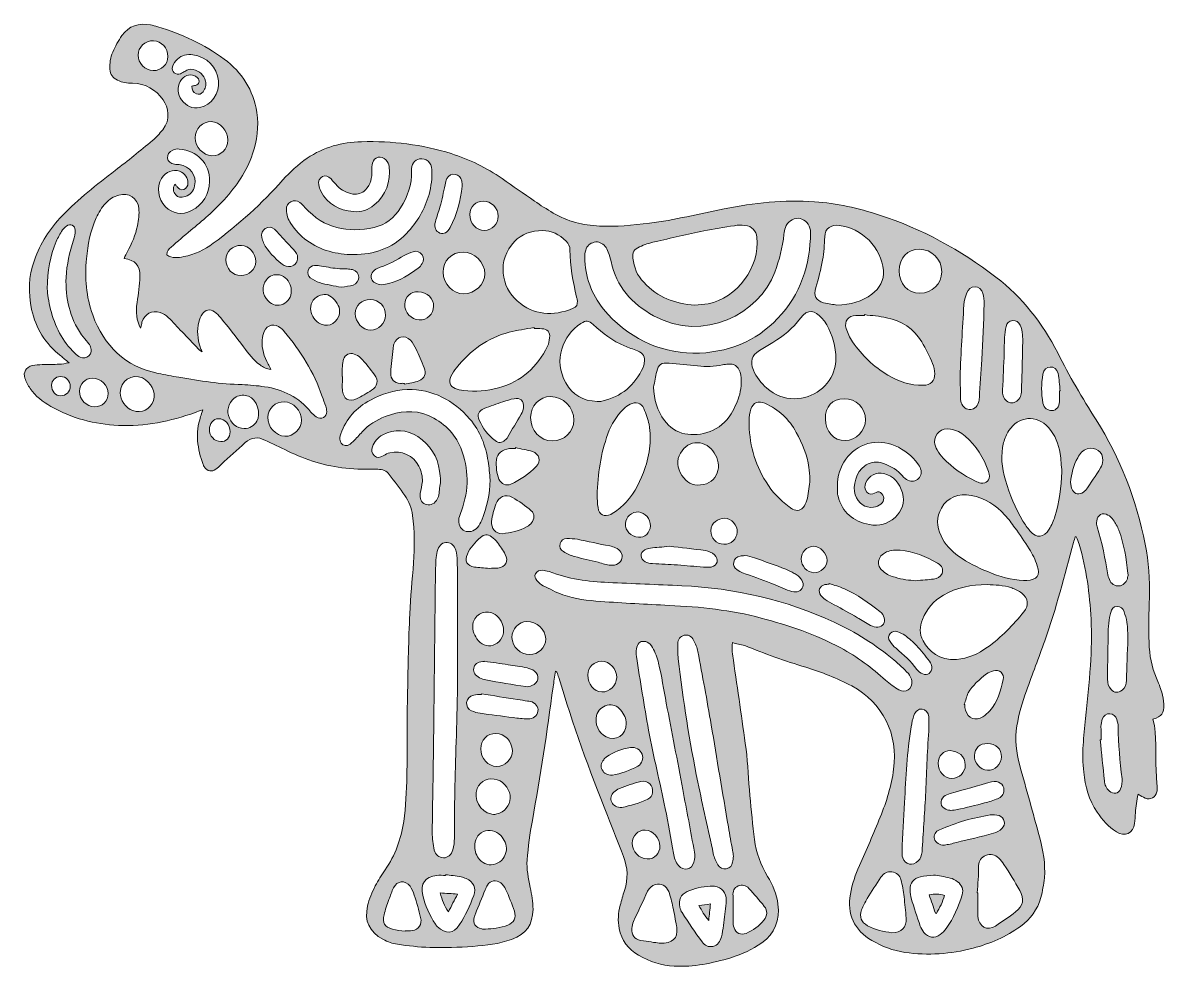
# Model space of a CAD drawing. Header units: inches. Extents: x 0.75 to 5.26, y 1.14 to 4.87.
import ezdxf

# ---------------------------------------------------------------- set-up
doc = ezdxf.new("R2010")
doc.units = ezdxf.units.IN
doc.header["$MEASUREMENT"] = 0
doc.layers.add('Calque 1', color=7, linetype='Continuous')

# ---------------------------------------------------------------- blocks, each defined once
blk = doc.blocks.new('block 3')
at = {"layer": 'Calque 1', "true_color": 0x457885}
h = blk.add_hatch(color=137, dxfattribs=at)
h.dxf.hatch_style = 2
edge = h.paths.add_edge_path()
edge.add_spline(control_points=[(3.5514, 2.4181), (3.5458, 2.3917), (3.5514, 2.3708), (3.5542, 2.3486), (3.5708, 2.2319), (3.5889, 2.1153), (3.6042, 1.9972), (3.6125, 1.9361), (3.6139, 1.875), (3.6194, 1.8139), (3.625, 1.7556), (3.6306, 1.6972), (3.6375, 1.6403), (3.6444, 1.5889), (3.6625, 1.5403), (3.6889, 1.4944), (3.7097, 1.4611), (3.725, 1.425), (3.7306, 1.3847), (3.7375, 1.3222), (3.7194, 1.2694), (3.6667, 1.2319), (3.6292, 1.2056), (3.5889, 1.1875), (3.5444, 1.1736), (3.4708, 1.1514), (3.3972, 1.1361), (3.3208, 1.1403), (3.2708, 1.1431), (3.2236, 1.1569), (3.1792, 1.1833), (3.1389, 1.2069), (3.1125, 1.2417), (3.1028, 1.2889), (3.0972, 1.3194), (3.0986, 1.35), (3.1069, 1.3806), (3.1125, 1.4), (3.1167, 1.4194), (3.1236, 1.4389), (3.1389, 1.4847), (3.1375, 1.5292), (3.1194, 1.5736), (3.0986, 1.6278), (3.0778, 1.6806), (3.0569, 1.7347), (2.9847, 1.9139), (2.9194, 2.0958), (2.8639, 2.2806), (2.8611, 2.2875), (2.8597, 2.2944), (2.8569, 2.3014), (2.8569, 2.3028), (2.8542, 2.3028), (2.8514, 2.3056), (2.8486, 2.2833), (2.8444, 2.2639), (2.8417, 2.2431), (2.8181, 2.0667), (2.7917, 1.8903), (2.7597, 1.7153), (2.75, 1.6639), (2.7431, 1.6111), (2.7389, 1.5597), (2.7361, 1.5236), (2.7444, 1.4875), (2.7514, 1.4514), (2.7569, 1.4222), (2.7625, 1.3944), (2.7625, 1.3653), (2.7611, 1.3042), (2.7361, 1.2667), (2.6778, 1.2458), (2.6292, 1.2278), (2.5764, 1.2222), (2.525, 1.2181), (2.4681, 1.2139), (2.4111, 1.2125), (2.3542, 1.2139), (2.3111, 1.2153), (2.2681, 1.2208), (2.2264, 1.2264), (2.2069, 1.2292), (2.1875, 1.2361), (2.1708, 1.2458), (2.1125, 1.2764), (2.0958, 1.3194), (2.1083, 1.3778), (2.1139, 1.4056), (2.1264, 1.4319), (2.1389, 1.4569), (2.15, 1.4792), (2.1639, 1.5), (2.1778, 1.5208), (2.2181, 1.5778), (2.2403, 1.6417), (2.2514, 1.7111), (2.2597, 1.7708), (2.2625, 1.8319), (2.2639, 1.8917), (2.2653, 2.0028), (2.2639, 2.1139), (2.2667, 2.225), (2.2681, 2.3278), (2.2708, 2.4292), (2.275, 2.5319), (2.2778, 2.5986), (2.2847, 2.6653), (2.2903, 2.7333), (2.2944, 2.7958), (2.2944, 2.8583), (2.2861, 2.9208), (2.2819, 2.95), (2.2722, 2.9764), (2.2556, 3), (2.2361, 3.0278), (2.2139, 3.0556), (2.1944, 3.0819), (2.1833, 3.0972), (2.1681, 3.1028), (2.1486, 3.1028), (2.1069, 3.1028), (2.0639, 3.1028), (2.0222, 3.1069), (1.9417, 3.1153), (1.8653, 3.1403), (1.7931, 3.175), (1.7625, 3.1903), (1.7319, 3.2042), (1.7028, 3.2181), (1.675, 3.2319), (1.6486, 3.2292), (1.625, 3.2083), (1.5931, 3.1792), (1.5611, 3.1514), (1.5292, 3.1222), (1.5222, 3.1153), (1.5153, 3.1083), (1.5083, 3.1028), (1.4931, 3.0917), (1.475, 3.0958), (1.4639, 3.1111), (1.4611, 3.1153), (1.4597, 3.1181), (1.4583, 3.1222), (1.4361, 3.1833), (1.4264, 3.2458), (1.4486, 3.3111), (1.4514, 3.3181), (1.4528, 3.3264), (1.4569, 3.3375), (1.4444, 3.3333), (1.4361, 3.3306), (1.4278, 3.3278), (1.3292, 3.2917), (1.2278, 3.2722), (1.1236, 3.2764), (1.0292, 3.2806), (0.9389, 3.3042), (0.8569, 3.3514), (0.825, 3.3694), (0.7958, 3.3917), (0.775, 3.4222), (0.7667, 3.4347), (0.7583, 3.4486), (0.7542, 3.4625), (0.7458, 3.4861), (0.7583, 3.5069), (0.7833, 3.5125), (0.7958, 3.5153), (0.8097, 3.5153), (0.8222, 3.5167), (0.8444, 3.5167), (0.8681, 3.5167), (0.8903, 3.5181), (0.9014, 3.5181), (0.9125, 3.5208), (0.9292, 3.5236), (0.9153, 3.5347), (0.9056, 3.5431), (0.8958, 3.5514), (0.8347, 3.5986), (0.7972, 3.6597), (0.7806, 3.7347), (0.7667, 3.8), (0.7681, 3.8653), (0.7917, 3.9292), (0.8153, 3.9958), (0.8514, 4.0528), (0.9014, 4.1042), (0.9653, 4.1708), (1.0375, 4.2278), (1.1111, 4.2833), (1.1611, 4.3222), (1.2097, 4.3611), (1.2583, 4.4014), (1.2736, 4.4139), (1.2861, 4.4292), (1.2986, 4.4444), (1.3319, 4.4861), (1.3208, 4.5319), (1.3, 4.5625), (1.2708, 4.6028), (1.2319, 4.6278), (1.1792, 4.6278), (1.1583, 4.6278), (1.1389, 4.6306), (1.1194, 4.6403), (1.1014, 4.6486), (1.0917, 4.6625), (1.0903, 4.6833), (1.0889, 4.7069), (1.0917, 4.7306), (1.1014, 4.7514), (1.1111, 4.7736), (1.1236, 4.7958), (1.1375, 4.8167), (1.1653, 4.8556), (1.2042, 4.8667), (1.25, 4.8583), (1.2597, 4.8569), (1.2694, 4.8542), (1.2792, 4.8514), (1.3736, 4.8222), (1.4625, 4.7819), (1.5417, 4.7236), (1.6125, 4.6708), (1.6569, 4.6014), (1.6708, 4.5125), (1.6792, 4.4569), (1.6722, 4.4014), (1.6542, 4.3486), (1.6306, 4.2806), (1.5903, 4.2208), (1.5417, 4.1681), (1.5014, 4.1236), (1.4556, 4.0847), (1.4097, 4.0472), (1.3833, 4.025), (1.3569, 4.0028), (1.3319, 3.9806), (1.3236, 3.9736), (1.3139, 3.9653), (1.3153, 3.95), (1.3361, 3.9361), (1.3597, 3.9375), (1.3819, 3.9431), (1.425, 3.9514), (1.4639, 3.9694), (1.4986, 3.9958), (1.5986, 4.0708), (1.6917, 4.1528), (1.7736, 4.2458), (1.8028, 4.2778), (1.8333, 4.3069), (1.8694, 4.3319), (1.9347, 4.375), (2.0069, 4.3958), (2.0847, 4.3972), (2.2056, 4.4), (2.3236, 4.3861), (2.4389, 4.35), (2.5111, 4.3278), (2.5778, 4.2944), (2.6403, 4.2514), (2.6833, 4.2222), (2.725, 4.1917), (2.7681, 4.1625), (2.7917, 4.1458), (2.8167, 4.1306), (2.8417, 4.1153), (2.8986, 4.0819), (2.9597, 4.0667), (3.025, 4.0639), (3.0903, 4.0611), (3.1556, 4.0667), (3.2222, 4.075), (3.3222, 4.0875), (3.4194, 4.1125), (3.5181, 4.1319), (3.6361, 4.1556), (3.7542, 4.1681), (3.875, 4.1597), (3.9625, 4.1542), (4.0486, 4.1347), (4.1319, 4.1069), (4.3, 4.0528), (4.4514, 3.9694), (4.5917, 3.8625), (4.6958, 3.7819), (4.7764, 3.6806), (4.8361, 3.5625), (4.8819, 3.4722), (4.9333, 3.3847), (4.9875, 3.2986), (5.0833, 3.1472), (5.1472, 2.9819), (5.1819, 2.8069), (5.1958, 2.7375), (5.2014, 2.6667), (5.1986, 2.5958), (5.1958, 2.5375), (5.1958, 2.4778), (5.1972, 2.4181), (5.1986, 2.3694), (5.2069, 2.3222), (5.2264, 2.2778), (5.2347, 2.2597), (5.2417, 2.2417), (5.2472, 2.2222), (5.2514, 2.2069), (5.2542, 2.1903), (5.2556, 2.175), (5.2569, 2.1375), (5.2486, 2.1278), (5.2125, 2.1153), (5.2306, 2.0486), (5.2208, 1.9806), (5.225, 1.9139), (5.2264, 1.8903), (5.2278, 1.8667), (5.2292, 1.8444), (5.2292, 1.8389), (5.2292, 1.8347), (5.2278, 1.8292), (5.2236, 1.8069), (5.2028, 1.7944), (5.1819, 1.8042), (5.1736, 1.8083), (5.1653, 1.8125), (5.1542, 1.8194), (5.1472, 1.7944), (5.1458, 1.7694), (5.1431, 1.7458), (5.1417, 1.7319), (5.1417, 1.7181), (5.1403, 1.7042), (5.1347, 1.6653), (5.1, 1.6486), (5.0681, 1.6708), (5.0375, 1.6903), (5.0125, 1.7181), (4.9917, 1.7486), (4.9597, 1.7972), (4.9444, 1.85), (4.9389, 1.9069), (4.9306, 1.9778), (4.9389, 2.0486), (4.9458, 2.1181), (4.9528, 2.1875), (4.9611, 2.2569), (4.9653, 2.3278), (4.9694, 2.3889), (4.9708, 2.45), (4.9681, 2.5111), (4.9625, 2.6111), (4.95, 2.7097), (4.9208, 2.8069), (4.9181, 2.8167), (4.9139, 2.8264), (4.9097, 2.8361), (4.9083, 2.8361), (4.9069, 2.8361), (4.9056, 2.8361), (4.9028, 2.8292), (4.9014, 2.8208), (4.8986, 2.8139), (4.8625, 2.6833), (4.8306, 2.5528), (4.7847, 2.425), (4.7611, 2.3583), (4.7361, 2.2931), (4.7125, 2.2278), (4.6958, 2.1819), (4.6819, 2.1361), (4.675, 2.0889), (4.6667, 2.0361), (4.6722, 1.9847), (4.6861, 1.9333), (4.7125, 1.8389), (4.7389, 1.7444), (4.7639, 1.6514), (4.7778, 1.5986), (4.7889, 1.5444), (4.7833, 1.4889), (4.7806, 1.4625), (4.7764, 1.4361), (4.7694, 1.4111), (4.7569, 1.3639), (4.7278, 1.3264), (4.6889, 1.2972), (4.6319, 1.2556), (4.5694, 1.2292), (4.5014, 1.2111), (4.4125, 1.1875), (4.3236, 1.1819), (4.2319, 1.1944), (4.1847, 1.2014), (4.1417, 1.2181), (4.1014, 1.2417), (4.0319, 1.2819), (4.0028, 1.3458), (4.0167, 1.425), (4.0236, 1.4639), (4.0361, 1.5014), (4.0528, 1.5375), (4.0806, 1.6014), (4.1083, 1.6639), (4.1347, 1.7292), (4.1597, 1.7903), (4.1792, 1.8528), (4.1875, 1.9181), (4.2069, 2.0556), (4.1444, 2.1819), (4.0222, 2.2472), (3.9639, 2.2778), (3.9028, 2.3014), (3.8403, 2.3208), (3.7583, 2.3458), (3.6778, 2.3736), (3.6, 2.4069), (3.5806, 2.4097), (3.5667, 2.4125), (3.5514, 2.4181)], knot_values=[0, 0, 0, 0, 1, 1, 1, 2, 2, 2, 3, 3, 3, 4, 4, 4, 5, 5, 5, 6, 6, 6, 7, 7, 7, 8, 8, 8, 9, 9, 9, 10, 10, 10, 11, 11, 11, 12, 12, 12, 13, 13, 13, 14, 14, 14, 15, 15, 15, 16, 16, 16, 17, 17, 17, 18, 18, 18, 19, 19, 19, 20, 20, 20, 21, 21, 21, 22, 22, 22, 23, 23, 23, 24, 24, 24, 25, 25, 25, 26, 26, 26, 27, 27, 27, 28, 28, 28, 29, 29, 29, 30, 30, 30, 31, 31, 31, 32, 32, 32, 33, 33, 33, 34, 34, 34, 35, 35, 35, 36, 36, 36, 37, 37, 37, 38, 38, 38, 39, 39, 39, 40, 40, 40, 41, 41, 41, 42, 42, 42, 43, 43, 43, 44, 44, 44, 45, 45, 45, 46, 46, 46, 47, 47, 47, 48, 48, 48, 49, 49, 49, 50, 50, 50, 51, 51, 51, 52, 52, 52, 53, 53, 53, 54, 54, 54, 55, 55, 55, 56, 56, 56, 57, 57, 57, 58, 58, 58, 59, 59, 59, 60, 60, 60, 61, 61, 61, 62, 62, 62, 63, 63, 63, 64, 64, 64, 65, 65, 65, 66, 66, 66, 67, 67, 67, 68, 68, 68, 69, 69, 69, 70, 70, 70, 71, 71, 71, 72, 72, 72, 73, 73, 73, 74, 74, 74, 75, 75, 75, 76, 76, 76, 77, 77, 77, 78, 78, 78, 79, 79, 79, 80, 80, 80, 81, 81, 81, 82, 82, 82, 83, 83, 83, 84, 84, 84, 85, 85, 85, 86, 86, 86, 87, 87, 87, 88, 88, 88, 89, 89, 89, 90, 90, 90, 91, 91, 91, 92, 92, 92, 93, 93, 93, 94, 94, 94, 95, 95, 95, 96, 96, 96, 97, 97, 97, 98, 98, 98, 99, 99, 99, 100, 100, 100, 101, 101, 101, 102, 102, 102, 103, 103, 103, 104, 104, 104, 105, 105, 105, 106, 106, 106, 107, 107, 107, 108, 108, 108, 109, 109, 109, 110, 110, 110, 111, 111, 111, 112, 112, 112, 113, 113, 113, 114, 114, 114, 115, 115, 115, 116, 116, 116, 117, 117, 117, 118, 118, 118, 119, 119, 119, 120, 120, 120, 121, 121, 121, 122, 122, 122, 123, 123, 123, 124, 124, 124, 125, 125, 125, 126, 126, 126, 127, 127, 127, 128, 128, 128, 129, 129, 129, 130, 130, 130, 131, 131, 131, 132, 132, 132, 133, 133, 133, 134, 134, 134, 135, 135, 135, 136, 136, 136, 137, 137, 137, 138, 138, 138, 139, 139, 139, 140, 140, 140, 141, 141, 141, 141], degree=3, periodic=1)
edge = h.paths.add_edge_path()
edge.add_spline(control_points=[(1.1458, 3.9361), (1.1514, 3.9458), (1.1542, 3.9542), (1.1583, 3.9611), (1.1764, 3.9944), (1.1917, 4.0278), (1.1986, 4.0653), (1.2028, 4.0875), (1.2069, 4.1111), (1.2042, 4.1347), (1.2, 4.175), (1.1639, 4.1972), (1.125, 4.1861), (1.1042, 4.1806), (1.0875, 4.1694), (1.0736, 4.1542), (1.0569, 4.1375), (1.0458, 4.1167), (1.0361, 4.0958), (1.0125, 4.0444), (1.0028, 3.9903), (0.9972, 3.9347), (0.9903, 3.8597), (0.9958, 3.7847), (1.0222, 3.7125), (1.0667, 3.5903), (1.15, 3.5083), (1.2806, 3.4819), (1.3083, 3.4764), (1.3347, 3.4708), (1.3625, 3.4667), (1.4458, 3.4528), (1.5278, 3.4389), (1.6125, 3.4375), (1.6417, 3.4361), (1.6722, 3.4333), (1.7014, 3.4292), (1.775, 3.4181), (1.8375, 3.3875), (1.8847, 3.3292), (1.8903, 3.3222), (1.8972, 3.3153), (1.9056, 3.3097), (1.925, 3.2972), (1.9472, 3.3083), (1.9472, 3.3319), (1.9472, 3.3389), (1.9444, 3.3458), (1.9431, 3.3528), (1.9389, 3.3653), (1.9333, 3.3778), (1.9292, 3.3903), (1.8972, 3.4861), (1.8431, 3.5708), (1.7792, 3.6472), (1.775, 3.6528), (1.7708, 3.6569), (1.7653, 3.6611), (1.7417, 3.6806), (1.7125, 3.675), (1.7, 3.6472), (1.6958, 3.6375), (1.6931, 3.625), (1.6917, 3.6139), (1.6889, 3.5792), (1.7, 3.5472), (1.7153, 3.5181), (1.7181, 3.5125), (1.7222, 3.5056), (1.7264, 3.4972), (1.7083, 3.4986), (1.6958, 3.5069), (1.6833, 3.5153), (1.6569, 3.5347), (1.6375, 3.5597), (1.6181, 3.5861), (1.5889, 3.625), (1.5583, 3.6639), (1.5278, 3.7014), (1.5208, 3.7111), (1.5125, 3.7181), (1.5028, 3.725), (1.4861, 3.7375), (1.4667, 3.7333), (1.4556, 3.7167), (1.4486, 3.7069), (1.4444, 3.6958), (1.4417, 3.6847), (1.4333, 3.6514), (1.4361, 3.6181), (1.4472, 3.5861), (1.4486, 3.5806), (1.45, 3.5764), (1.4542, 3.5667), (1.4458, 3.5722), (1.4417, 3.575), (1.4389, 3.5792), (1.4181, 3.6014), (1.3972, 3.6236), (1.375, 3.6458), (1.3569, 3.6653), (1.3403, 3.6847), (1.3208, 3.7028), (1.3125, 3.7111), (1.3, 3.7181), (1.2889, 3.7222), (1.2569, 3.7333), (1.2264, 3.7167), (1.2167, 3.6847), (1.2153, 3.6778), (1.2139, 3.6708), (1.2111, 3.6611), (1.1944, 3.6931), (1.1917, 3.7208), (1.1972, 3.7625), (1.2028, 3.7958), (1.2083, 3.8306), (1.2083, 3.8639), (1.2097, 3.9097), (1.1903, 3.9292), (1.1458, 3.9361)], knot_values=[0, 0, 0, 0, 1, 1, 1, 2, 2, 2, 3, 3, 3, 4, 4, 4, 5, 5, 5, 6, 6, 6, 7, 7, 7, 8, 8, 8, 9, 9, 9, 10, 10, 10, 11, 11, 11, 12, 12, 12, 13, 13, 13, 14, 14, 14, 15, 15, 15, 16, 16, 16, 17, 17, 17, 18, 18, 18, 19, 19, 19, 20, 20, 20, 21, 21, 21, 22, 22, 22, 23, 23, 23, 24, 24, 24, 25, 25, 25, 26, 26, 26, 27, 27, 27, 28, 28, 28, 29, 29, 29, 30, 30, 30, 31, 31, 31, 32, 32, 32, 33, 33, 33, 34, 34, 34, 35, 35, 35, 36, 36, 36, 37, 37, 37, 38, 38, 38, 39, 39, 39, 40, 40, 40, 40], degree=3, periodic=1)
edge = h.paths.add_edge_path()
edge.add_spline(control_points=[(3.3944, 3.5611), (3.5333, 3.5625), (3.6417, 3.6069), (3.7292, 3.6986), (3.8208, 3.7931), (3.8569, 3.9111), (3.8597, 4.0389), (3.8597, 4.0444), (3.8583, 4.05), (3.8569, 4.0556), (3.85, 4.0778), (3.8319, 4.0931), (3.8097, 4.0944), (3.7889, 4.0944), (3.7667, 4.0806), (3.7597, 4.0583), (3.7569, 4.05), (3.7556, 4.0403), (3.7542, 4.0306), (3.7486, 3.9792), (3.7361, 3.9306), (3.7181, 3.8819), (3.6556, 3.7167), (3.4375, 3.6014), (3.2389, 3.7097), (3.1528, 3.7569), (3.0917, 3.825), (3.0708, 3.9236), (3.0681, 3.9361), (3.0639, 3.9486), (3.0597, 3.9611), (3.0569, 3.9694), (3.0528, 3.9778), (3.0472, 3.9833), (3.0361, 3.9958), (3.0222, 4.0042), (3.0042, 4), (2.9875, 3.9958), (2.975, 3.9861), (2.9708, 3.9681), (2.9681, 3.9583), (2.9667, 3.95), (2.9667, 3.9403), (2.9681, 3.8639), (2.9931, 3.7958), (3.0403, 3.7361), (3.1347, 3.6236), (3.2569, 3.5653), (3.3944, 3.5611)], knot_values=[0, 0, 0, 0, 1, 1, 1, 2, 2, 2, 3, 3, 3, 4, 4, 4, 5, 5, 5, 6, 6, 6, 7, 7, 7, 8, 8, 8, 9, 9, 9, 10, 10, 10, 11, 11, 11, 12, 12, 12, 13, 13, 13, 14, 14, 14, 15, 15, 15, 16, 16, 16, 16], degree=3, periodic=1)
edge = h.paths.add_edge_path()
edge.add_spline(control_points=[(2.8014, 2.7042), (2.7875, 2.7042), (2.7778, 2.7014), (2.7722, 2.6903), (2.7667, 2.6806), (2.7708, 2.6708), (2.7778, 2.6639), (2.7847, 2.6556), (2.7931, 2.6472), (2.8028, 2.6431), (2.8278, 2.6306), (2.8528, 2.6167), (2.8806, 2.6069), (2.9278, 2.5903), (2.9792, 2.5847), (3.0292, 2.5806), (3.1194, 2.575), (3.2097, 2.5694), (3.3, 2.5653), (3.4222, 2.5597), (3.5444, 2.5472), (3.6639, 2.5153), (3.7722, 2.4861), (3.8792, 2.4514), (3.9792, 2.3972), (4.0444, 2.3625), (4.1014, 2.3181), (4.1556, 2.2694), (4.1722, 2.2556), (4.1903, 2.2417), (4.2083, 2.2319), (4.2361, 2.2167), (4.2625, 2.2347), (4.2597, 2.2667), (4.2583, 2.2764), (4.2528, 2.2875), (4.2458, 2.2958), (4.2278, 2.3153), (4.2083, 2.3333), (4.1889, 2.35), (4.1167, 2.4097), (4.0375, 2.4597), (3.9528, 2.4986), (3.7625, 2.5875), (3.5597, 2.6333), (3.35, 2.6431), (3.2528, 2.6472), (3.1556, 2.6514), (3.0597, 2.6556), (2.9806, 2.6597), (2.9014, 2.6694), (2.8264, 2.6986), (2.8153, 2.7), (2.8069, 2.7028), (2.8014, 2.7042)], knot_values=[0, 0, 0, 0, 1, 1, 1, 2, 2, 2, 3, 3, 3, 4, 4, 4, 5, 5, 5, 6, 6, 6, 7, 7, 7, 8, 8, 8, 9, 9, 9, 10, 10, 10, 11, 11, 11, 12, 12, 12, 13, 13, 13, 14, 14, 14, 15, 15, 15, 16, 16, 16, 17, 17, 17, 18, 18, 18, 18], degree=3, periodic=1)
edge = h.paths.add_edge_path()
edge.add_spline(control_points=[(3.4014, 3.7514), (3.4194, 3.7528), (3.4375, 3.7542), (3.4542, 3.7569), (3.5694, 3.7792), (3.6597, 3.9028), (3.6472, 4.0194), (3.6444, 4.0458), (3.6278, 4.0639), (3.6, 4.0667), (3.5861, 4.0681), (3.5722, 4.0681), (3.5583, 4.0653), (3.5181, 4.0597), (3.4778, 4.0528), (3.4375, 4.0444), (3.3722, 4.0306), (3.3083, 4.0167), (3.2431, 4.0014), (3.2222, 3.9972), (3.2028, 3.9903), (3.1833, 3.9819), (3.1625, 3.9736), (3.1542, 3.9583), (3.1569, 3.9375), (3.1611, 3.9014), (3.1736, 3.8681), (3.2, 3.8417), (3.2542, 3.7819), (3.3236, 3.7569), (3.4014, 3.7514)], knot_values=[0, 0, 0, 0, 1, 1, 1, 2, 2, 2, 3, 3, 3, 4, 4, 4, 5, 5, 5, 6, 6, 6, 7, 7, 7, 8, 8, 8, 9, 9, 9, 10, 10, 10, 10], degree=3, periodic=1)
edge = h.paths.add_edge_path()
edge.add_spline(control_points=[(2.4639, 2.2181), (2.4639, 2.3347), (2.4639, 2.4806), (2.4639, 2.625), (2.4639, 2.6639), (2.4639, 2.7028), (2.4625, 2.7417), (2.4625, 2.7556), (2.4611, 2.7694), (2.4569, 2.7833), (2.4528, 2.8014), (2.4389, 2.8125), (2.4236, 2.8139), (2.4069, 2.8153), (2.3931, 2.8042), (2.3861, 2.7861), (2.3819, 2.7764), (2.3806, 2.7653), (2.3792, 2.7542), (2.3778, 2.7264), (2.3764, 2.6986), (2.3764, 2.6708), (2.3736, 2.4597), (2.3722, 2.2472), (2.3694, 2.0361), (2.3681, 1.9139), (2.3653, 1.7917), (2.3639, 1.6681), (2.3639, 1.6444), (2.3667, 1.6208), (2.3722, 1.5986), (2.3764, 1.5792), (2.3917, 1.5694), (2.4083, 1.5681), (2.425, 1.5681), (2.4403, 1.5792), (2.4458, 1.6), (2.45, 1.6153), (2.4514, 1.6306), (2.4514, 1.6458), (2.4528, 1.6986), (2.4514, 1.7528), (2.4528, 1.8056), (2.4556, 1.9333), (2.4597, 2.0611), (2.4639, 2.2181)], knot_values=[0, 0, 0, 0, 1, 1, 1, 2, 2, 2, 3, 3, 3, 4, 4, 4, 5, 5, 5, 6, 6, 6, 7, 7, 7, 8, 8, 8, 9, 9, 9, 10, 10, 10, 11, 11, 11, 12, 12, 12, 13, 13, 13, 14, 14, 14, 15, 15, 15, 15], degree=3, periodic=1)
edge = h.paths.add_edge_path()
edge.add_spline(control_points=[(4.5583, 2.6472), (4.4931, 2.6472), (4.4361, 2.6361), (4.3847, 2.6056), (4.3458, 2.5833), (4.3181, 2.5514), (4.3014, 2.5097), (4.2903, 2.4806), (4.2889, 2.4528), (4.3042, 2.425), (4.325, 2.3847), (4.3694, 2.3458), (4.4361, 2.3514), (4.4819, 2.3556), (4.5222, 2.3736), (4.5583, 2.4), (4.6139, 2.4389), (4.6597, 2.4875), (4.7028, 2.5403), (4.7236, 2.5639), (4.7194, 2.5944), (4.6944, 2.6139), (4.6819, 2.6236), (4.6681, 2.6292), (4.6542, 2.6347), (4.6208, 2.6444), (4.5875, 2.6472), (4.5583, 2.6472)], knot_values=[0, 0, 0, 0, 1, 1, 1, 2, 2, 2, 3, 3, 3, 4, 4, 4, 5, 5, 5, 6, 6, 6, 7, 7, 7, 8, 8, 8, 9, 9, 9, 9], degree=3, periodic=1)
edge = h.paths.add_edge_path()
edge.add_spline(control_points=[(2.5931, 3.0611), (2.5903, 3.0861), (2.5889, 3.1111), (2.5847, 3.1347), (2.575, 3.1958), (2.5542, 3.2542), (2.5125, 3.3014), (2.4472, 3.3764), (2.3667, 3.4194), (2.2653, 3.4181), (2.2125, 3.4167), (2.1653, 3.4), (2.1194, 3.3764), (2.0639, 3.3472), (2.0236, 3.3028), (2.0028, 3.2431), (1.9958, 3.2222), (1.9986, 3.2069), (2.0111, 3.2), (2.0236, 3.1931), (2.0347, 3.1958), (2.0514, 3.2125), (2.0639, 3.225), (2.075, 3.2375), (2.0875, 3.2514), (2.1125, 3.2778), (2.1431, 3.2986), (2.1778, 3.3111), (2.2333, 3.3319), (2.2903, 3.3403), (2.3486, 3.3153), (2.4083, 3.2889), (2.4528, 3.2472), (2.4764, 3.1875), (2.5097, 3.1056), (2.5097, 3.0222), (2.4792, 2.9389), (2.4764, 2.9292), (2.4722, 2.9194), (2.4694, 2.9097), (2.4653, 2.8889), (2.475, 2.8667), (2.4917, 2.8597), (2.5069, 2.8528), (2.5292, 2.8569), (2.5431, 2.8736), (2.55, 2.8819), (2.5556, 2.8917), (2.5597, 2.9014), (2.5806, 2.9514), (2.5917, 3.0056), (2.5931, 3.0611)], knot_values=[0, 0, 0, 0, 1, 1, 1, 2, 2, 2, 3, 3, 3, 4, 4, 4, 5, 5, 5, 6, 6, 6, 7, 7, 7, 8, 8, 8, 9, 9, 9, 10, 10, 10, 11, 11, 11, 12, 12, 12, 13, 13, 13, 14, 14, 14, 15, 15, 15, 16, 16, 16, 17, 17, 17, 17], degree=3, periodic=1)
edge = h.paths.add_edge_path()
edge.add_spline(control_points=[(4.7014, 2.6639), (4.7083, 2.6639), (4.7111, 2.6639), (4.7139, 2.6639), (4.7542, 2.6653), (4.7681, 2.6847), (4.7556, 2.7222), (4.7472, 2.7458), (4.7361, 2.7681), (4.7236, 2.7889), (4.7056, 2.8181), (4.6861, 2.8444), (4.6667, 2.8722), (4.6542, 2.8889), (4.6417, 2.9069), (4.6278, 2.9222), (4.5917, 2.9625), (4.5472, 2.9889), (4.4944, 3), (4.4444, 3.0097), (4.4, 2.9917), (4.3764, 2.95), (4.3556, 2.9139), (4.3583, 2.8778), (4.375, 2.8403), (4.3903, 2.8069), (4.4139, 2.7806), (4.4444, 2.7597), (4.4806, 2.7333), (4.5194, 2.7153), (4.5597, 2.6986), (4.6056, 2.6792), (4.6542, 2.6653), (4.7014, 2.6639)], knot_values=[0, 0, 0, 0, 1, 1, 1, 2, 2, 2, 3, 3, 3, 4, 4, 4, 5, 5, 5, 6, 6, 6, 7, 7, 7, 8, 8, 8, 9, 9, 9, 10, 10, 10, 11, 11, 11, 11], degree=3, periodic=1)
edge = h.paths.add_edge_path()
edge.add_spline(control_points=[(4.8528, 3.0931), (4.85, 3.1167), (4.85, 3.1417), (4.8458, 3.1653), (4.8389, 3.2028), (4.8264, 3.2389), (4.8, 3.2681), (4.7542, 3.3194), (4.6792, 3.3139), (4.6431, 3.2556), (4.6333, 3.2417), (4.6264, 3.225), (4.6222, 3.2083), (4.6097, 3.1583), (4.6153, 3.1083), (4.6292, 3.0597), (4.6458, 3.0028), (4.6694, 2.95), (4.6986, 2.8986), (4.7069, 2.8847), (4.7167, 2.8708), (4.7264, 2.8597), (4.7528, 2.8292), (4.7819, 2.8319), (4.8028, 2.8667), (4.8125, 2.8819), (4.8194, 2.9), (4.825, 2.9167), (4.8431, 2.9736), (4.85, 3.0319), (4.8528, 3.0931)], knot_values=[0, 0, 0, 0, 1, 1, 1, 2, 2, 2, 3, 3, 3, 4, 4, 4, 5, 5, 5, 6, 6, 6, 7, 7, 7, 8, 8, 8, 9, 9, 9, 10, 10, 10, 10], degree=3, periodic=1)
edge = h.paths.add_edge_path()
edge.add_spline(control_points=[(3.2389, 3.4278), (3.2403, 3.3792), (3.2528, 3.3347), (3.2819, 3.2958), (3.3014, 3.2681), (3.3292, 3.25), (3.3625, 3.2431), (3.4236, 3.2306), (3.5056, 3.2542), (3.5458, 3.3222), (3.5597, 3.3472), (3.5722, 3.3722), (3.5792, 3.4), (3.5861, 3.4292), (3.5889, 3.4569), (3.5806, 3.4861), (3.5722, 3.5111), (3.5583, 3.5208), (3.5333, 3.5181), (3.5264, 3.5181), (3.5194, 3.5167), (3.5111, 3.5153), (3.4792, 3.5097), (3.4458, 3.5069), (3.4125, 3.5111), (3.375, 3.5153), (3.3375, 3.5194), (3.3, 3.5222), (3.2694, 3.525), (3.2583, 3.5181), (3.2514, 3.4889), (3.2458, 3.4694), (3.2431, 3.4486), (3.2389, 3.4278)], knot_values=[0, 0, 0, 0, 1, 1, 1, 2, 2, 2, 3, 3, 3, 4, 4, 4, 5, 5, 5, 6, 6, 6, 7, 7, 7, 8, 8, 8, 9, 9, 9, 10, 10, 10, 11, 11, 11, 11], degree=3, periodic=1)
edge = h.paths.add_edge_path()
edge.add_spline(control_points=[(3.5542, 1.575), (3.5542, 1.5819), (3.5528, 1.5889), (3.5514, 1.5972), (3.5458, 1.6278), (3.5389, 1.6583), (3.5347, 1.6903), (3.5111, 1.825), (3.4889, 1.9597), (3.4667, 2.0931), (3.45, 2.1903), (3.4319, 2.2875), (3.4139, 2.3833), (3.4111, 2.3986), (3.4042, 2.4139), (3.3972, 2.4278), (3.3889, 2.4444), (3.3736, 2.4514), (3.3597, 2.4472), (3.3444, 2.4431), (3.3347, 2.4319), (3.3347, 2.4125), (3.3347, 2.3931), (3.3347, 2.3736), (3.3361, 2.3542), (3.3556, 2.1903), (3.3806, 2.0278), (3.4139, 1.8667), (3.4333, 1.7722), (3.4542, 1.6778), (3.475, 1.5847), (3.4778, 1.5694), (3.4861, 1.5542), (3.4931, 1.5403), (3.5, 1.5278), (3.5125, 1.5222), (3.5264, 1.525), (3.5417, 1.5278), (3.5486, 1.5375), (3.5514, 1.5514), (3.5528, 1.5583), (3.5528, 1.5653), (3.5542, 1.575)], knot_values=[0, 0, 0, 0, 1, 1, 1, 2, 2, 2, 3, 3, 3, 4, 4, 4, 5, 5, 5, 6, 6, 6, 7, 7, 7, 8, 8, 8, 9, 9, 9, 10, 10, 10, 11, 11, 11, 12, 12, 12, 13, 13, 13, 14, 14, 14, 14], degree=3, periodic=1)
edge = h.paths.add_edge_path()
edge.add_spline(control_points=[(3.7958, 3.3819), (3.8694, 3.3819), (3.9375, 3.4319), (3.9542, 3.5014), (3.9597, 3.5264), (3.9611, 3.55), (3.9569, 3.575), (3.9486, 3.6222), (3.9347, 3.6653), (3.9028, 3.7014), (3.8778, 3.7292), (3.8486, 3.7389), (3.8194, 3.7), (3.7903, 3.6597), (3.7528, 3.6292), (3.7097, 3.6042), (3.6917, 3.5931), (3.675, 3.5833), (3.6569, 3.5722), (3.6264, 3.5514), (3.6194, 3.5306), (3.6333, 3.4944), (3.6444, 3.4667), (3.6639, 3.4431), (3.6861, 3.4236), (3.7181, 3.3958), (3.7542, 3.3819), (3.7958, 3.3819)], knot_values=[0, 0, 0, 0, 1, 1, 1, 2, 2, 2, 3, 3, 3, 4, 4, 4, 5, 5, 5, 6, 6, 6, 7, 7, 7, 8, 8, 8, 9, 9, 9, 9], degree=3, periodic=1)
edge = h.paths.add_edge_path()
edge.add_spline(control_points=[(3.1694, 2.3764), (3.1694, 2.3736), (3.1694, 2.3694), (3.1708, 2.3639), (3.1861, 2.2667), (3.2014, 2.1694), (3.2194, 2.0722), (3.2389, 1.9681), (3.2639, 1.8653), (3.2847, 1.7625), (3.2972, 1.7042), (3.3069, 1.6444), (3.3181, 1.5861), (3.3208, 1.5681), (3.325, 1.5514), (3.3375, 1.5375), (3.3583, 1.5139), (3.3903, 1.5208), (3.3986, 1.5514), (3.4014, 1.5639), (3.4028, 1.5778), (3.4, 1.5903), (3.3861, 1.6722), (3.3694, 1.7556), (3.3542, 1.8375), (3.3333, 1.9514), (3.3111, 2.0653), (3.2889, 2.1792), (3.2792, 2.2319), (3.2708, 2.2861), (3.2583, 2.3375), (3.2542, 2.3583), (3.2444, 2.3792), (3.2347, 2.3986), (3.2236, 2.4194), (3.2056, 2.4264), (3.1903, 2.4222), (3.1778, 2.4181), (3.1694, 2.4014), (3.1694, 2.3764)], knot_values=[0, 0, 0, 0, 1, 1, 1, 2, 2, 2, 3, 3, 3, 4, 4, 4, 5, 5, 5, 6, 6, 6, 7, 7, 7, 8, 8, 8, 9, 9, 9, 10, 10, 10, 11, 11, 11, 12, 12, 12, 13, 13, 13, 13], degree=3, periodic=1)
edge = h.paths.add_edge_path()
edge.add_spline(control_points=[(2.8014, 4.0458), (2.7542, 4.0458), (2.7167, 4.0319), (2.6889, 4.0028), (2.6181, 3.9292), (2.6375, 3.8222), (2.7, 3.7681), (2.7653, 3.7111), (2.8417, 3.7056), (2.9208, 3.7389), (2.9347, 3.7444), (2.9389, 3.7542), (2.9375, 3.7681), (2.9375, 3.7736), (2.9361, 3.7778), (2.9347, 3.7833), (2.9194, 3.8444), (2.9097, 3.9056), (2.9083, 3.9694), (2.9083, 3.9833), (2.9028, 3.9944), (2.8931, 4.0042), (2.8667, 4.0319), (2.8333, 4.0458), (2.8014, 4.0458)], knot_values=[0, 0, 0, 0, 1, 1, 1, 2, 2, 2, 3, 3, 3, 4, 4, 4, 5, 5, 5, 6, 6, 6, 7, 7, 7, 8, 8, 8, 8], degree=3, periodic=1)
edge = h.paths.add_edge_path()
edge.add_spline(control_points=[(3.0153, 3.3708), (3.0194, 3.3708), (3.0222, 3.3708), (3.0264, 3.3708), (3.0292, 3.3708), (3.0319, 3.3708), (3.0347, 3.3722), (3.1111, 3.3889), (3.1653, 3.4347), (3.1972, 3.5056), (3.2, 3.5111), (3.2014, 3.5167), (3.2014, 3.5222), (3.2069, 3.5472), (3.1986, 3.5611), (3.175, 3.5708), (3.1583, 3.5778), (3.1403, 3.5833), (3.1236, 3.5903), (3.0764, 3.6097), (3.0375, 3.6403), (3, 3.675), (2.9819, 3.6917), (2.9722, 3.6917), (2.9514, 3.6792), (2.8792, 3.6319), (2.8417, 3.5347), (2.8917, 3.4444), (2.9181, 3.3958), (2.9611, 3.3736), (3.0153, 3.3708)], knot_values=[0, 0, 0, 0, 1, 1, 1, 2, 2, 2, 3, 3, 3, 4, 4, 4, 5, 5, 5, 6, 6, 6, 7, 7, 7, 8, 8, 8, 9, 9, 9, 10, 10, 10, 10], degree=3, periodic=1)
edge = h.paths.add_edge_path()
edge.add_spline(control_points=[(2.0528, 3.9514), (2.1333, 3.9514), (2.2056, 3.975), (2.2625, 4.0347), (2.3042, 4.0792), (2.3347, 4.1292), (2.3514, 4.1889), (2.3597, 4.2208), (2.3639, 4.2528), (2.3625, 4.2861), (2.3611, 4.3153), (2.3403, 4.3333), (2.3139, 4.3292), (2.2931, 4.325), (2.2806, 4.3069), (2.2819, 4.2806), (2.2847, 4.2278), (2.2667, 4.1806), (2.2389, 4.1361), (2.2139, 4.0972), (2.1792, 4.0681), (2.1347, 4.0583), (2.0306, 4.0361), (1.9361, 4.0528), (1.8611, 4.1375), (1.8556, 4.1444), (1.8486, 4.1514), (1.8403, 4.1569), (1.8292, 4.1653), (1.8167, 4.1667), (1.8056, 4.1597), (1.7931, 4.1542), (1.7875, 4.1431), (1.7875, 4.1292), (1.7875, 4.1083), (1.7944, 4.0903), (1.8056, 4.0736), (1.8222, 4.0486), (1.8431, 4.025), (1.8681, 4.0069), (1.9236, 3.9667), (1.9861, 3.9514), (2.0528, 3.9514)], knot_values=[0, 0, 0, 0, 1, 1, 1, 2, 2, 2, 3, 3, 3, 4, 4, 4, 5, 5, 5, 6, 6, 6, 7, 7, 7, 8, 8, 8, 9, 9, 9, 10, 10, 10, 11, 11, 11, 12, 12, 12, 13, 13, 13, 14, 14, 14, 14], degree=3, periodic=1)
edge = h.paths.add_edge_path()
edge.add_spline(control_points=[(3.8569, 3.0597), (3.8556, 3.0819), (3.8542, 3.0958), (3.8528, 3.1097), (3.8458, 3.1597), (3.8264, 3.2042), (3.8028, 3.2486), (3.775, 3.3014), (3.7333, 3.3389), (3.6792, 3.3639), (3.6542, 3.375), (3.6319, 3.3667), (3.6236, 3.3403), (3.6194, 3.3264), (3.6167, 3.3097), (3.6167, 3.2958), (3.6153, 3.2083), (3.6375, 3.1264), (3.6833, 3.0528), (3.7069, 3.0139), (3.7389, 2.9819), (3.775, 2.9542), (3.7792, 2.9514), (3.7833, 2.9486), (3.7875, 2.9458), (3.8069, 2.9361), (3.8236, 2.9403), (3.8347, 2.9583), (3.8403, 2.9681), (3.8444, 2.9778), (3.8472, 2.9889), (3.8514, 3.0139), (3.8542, 3.0403), (3.8569, 3.0597)], knot_values=[0, 0, 0, 0, 1, 1, 1, 2, 2, 2, 3, 3, 3, 4, 4, 4, 5, 5, 5, 6, 6, 6, 7, 7, 7, 8, 8, 8, 9, 9, 9, 10, 10, 10, 11, 11, 11, 11], degree=3, periodic=1)
edge = h.paths.add_edge_path()
edge.add_spline(control_points=[(3.9625, 3.7514), (4.0194, 3.7528), (4.0625, 3.7667), (4.1014, 3.7944), (4.1333, 3.8181), (4.15, 3.85), (4.1472, 3.8889), (4.1403, 3.9778), (4.0611, 4.0569), (3.9722, 4.0667), (3.9403, 4.0694), (3.9167, 4.0556), (3.9153, 4.0208), (3.9139, 3.9903), (3.9125, 3.9597), (3.9069, 3.9292), (3.9, 3.8931), (3.8903, 3.8569), (3.8806, 3.8208), (3.8708, 3.7875), (3.8792, 3.7708), (3.9111, 3.7611), (3.9306, 3.7556), (3.9514, 3.7542), (3.9625, 3.7514)], knot_values=[0, 0, 0, 0, 1, 1, 1, 2, 2, 2, 3, 3, 3, 4, 4, 4, 5, 5, 5, 6, 6, 6, 7, 7, 7, 8, 8, 8, 8], degree=3, periodic=1)
edge = h.paths.add_edge_path()
edge.add_spline(control_points=[(3.0153, 3), (3.0167, 2.9861), (3.0167, 2.9681), (3.0194, 2.9514), (3.0236, 2.9236), (3.0444, 2.9125), (3.0694, 2.925), (3.0861, 2.9333), (3.1028, 2.9458), (3.1167, 2.9597), (3.1556, 2.9958), (3.1806, 3.0417), (3.1986, 3.0903), (3.2222, 3.1514), (3.2319, 3.2153), (3.2208, 3.2806), (3.2167, 3.3014), (3.2097, 3.3222), (3.2, 3.3431), (3.1903, 3.3653), (3.1681, 3.3708), (3.1458, 3.3597), (3.1375, 3.3556), (3.1292, 3.3486), (3.1208, 3.3417), (3.0917, 3.3139), (3.0722, 3.2806), (3.0583, 3.2431), (3.0292, 3.1639), (3.0194, 3.0847), (3.0153, 3)], knot_values=[0, 0, 0, 0, 1, 1, 1, 2, 2, 2, 3, 3, 3, 4, 4, 4, 5, 5, 5, 6, 6, 6, 7, 7, 7, 8, 8, 8, 9, 9, 9, 10, 10, 10, 10], degree=3, periodic=1)
edge = h.paths.add_edge_path()
edge.add_spline(control_points=[(4.0722, 3.7139), (4.0722, 3.7125), (4.0722, 3.7125), (4.0722, 3.7111), (4.0611, 3.7111), (4.05, 3.7111), (4.0389, 3.7111), (4.0083, 3.7097), (3.9917, 3.6889), (4, 3.6597), (4.0056, 3.6417), (4.0139, 3.6222), (4.025, 3.6069), (4.0625, 3.5528), (4.1083, 3.5083), (4.1653, 3.475), (4.2083, 3.45), (4.2542, 3.4333), (4.3042, 3.4347), (4.3347, 3.4361), (4.3514, 3.4514), (4.35, 3.4806), (4.35, 3.4944), (4.3472, 3.5083), (4.3417, 3.5208), (4.3292, 3.55), (4.3153, 3.5792), (4.2986, 3.6069), (4.2667, 3.6583), (4.2194, 3.6903), (4.1597, 3.7014), (4.1319, 3.7083), (4.1014, 3.7097), (4.0722, 3.7139)], knot_values=[0, 0, 0, 0, 1, 1, 1, 2, 2, 2, 3, 3, 3, 4, 4, 4, 5, 5, 5, 6, 6, 6, 7, 7, 7, 8, 8, 8, 9, 9, 9, 10, 10, 10, 11, 11, 11, 11], degree=3, periodic=1)
edge = h.paths.add_edge_path()
edge.add_spline(control_points=[(2.7667, 3.6597), (2.7667, 3.6611), (2.7667, 3.6611), (2.7667, 3.6625), (2.7333, 3.6569), (2.7, 3.6528), (2.6681, 3.6444), (2.5819, 3.6222), (2.5153, 3.5722), (2.4597, 3.5042), (2.4514, 3.4931), (2.4431, 3.4819), (2.4375, 3.4694), (2.4278, 3.45), (2.4347, 3.4306), (2.4542, 3.4222), (2.4653, 3.4181), (2.4764, 3.4153), (2.4875, 3.4139), (2.5347, 3.4083), (2.5806, 3.4125), (2.6264, 3.425), (2.7167, 3.45), (2.7792, 3.5069), (2.8194, 3.5889), (2.825, 3.5986), (2.8264, 3.6111), (2.8278, 3.6222), (2.8306, 3.6444), (2.8194, 3.6569), (2.7972, 3.6583), (2.7875, 3.6597), (2.7778, 3.6597), (2.7667, 3.6597)], knot_values=[0, 0, 0, 0, 1, 1, 1, 2, 2, 2, 3, 3, 3, 4, 4, 4, 5, 5, 5, 6, 6, 6, 7, 7, 7, 8, 8, 8, 9, 9, 9, 10, 10, 10, 11, 11, 11, 11], degree=3, periodic=1)
edge = h.paths.add_edge_path()
edge.add_spline(control_points=[(3.9653, 3.0361), (3.9653, 3.0278), (3.9653, 3.0181), (3.9653, 3.0097), (3.9653, 3.0056), (3.9667, 3.0014), (3.9681, 2.9972), (3.9847, 2.9319), (4.0278, 2.8972), (4.0917, 2.8847), (4.1306, 2.8764), (4.1639, 2.8875), (4.1931, 2.9125), (4.2222, 2.9389), (4.2333, 2.9722), (4.2222, 3.0097), (4.2111, 3.0472), (4.1889, 3.0764), (4.1486, 3.0861), (4.1208, 3.0931), (4.0875, 3.0764), (4.0778, 3.0514), (4.0722, 3.0375), (4.0722, 3.0236), (4.0819, 3.0125), (4.0903, 3.0028), (4.1, 3.0028), (4.1181, 3.0111), (4.1194, 3.0125), (4.1222, 3.0139), (4.1236, 3.0139), (4.1278, 3.0139), (4.1333, 3.0139), (4.1361, 3.0111), (4.1514, 3), (4.1528, 2.9778), (4.1375, 2.9653), (4.1292, 2.9583), (4.1181, 2.9542), (4.1083, 2.9528), (4.0764, 2.9486), (4.0458, 2.9694), (4.0361, 3.0014), (4.0236, 3.0375), (4.0417, 3.0944), (4.0722, 3.1153), (4.0917, 3.1292), (4.1125, 3.1347), (4.1361, 3.1292), (4.1667, 3.1208), (4.1944, 3.1069), (4.2167, 3.0833), (4.2236, 3.0764), (4.2306, 3.0681), (4.2389, 3.0625), (4.2528, 3.0528), (4.2694, 3.0542), (4.2819, 3.0625), (4.2944, 3.0722), (4.3, 3.0875), (4.2944, 3.1042), (4.2917, 3.1111), (4.2875, 3.1194), (4.2833, 3.125), (4.2597, 3.1569), (4.2292, 3.1806), (4.1931, 3.1958), (4.1583, 3.2097), (4.1222, 3.2139), (4.0861, 3.2042), (4.0125, 3.1833), (3.9653, 3.1167), (3.9653, 3.0361)], knot_values=[0, 0, 0, 0, 1, 1, 1, 2, 2, 2, 3, 3, 3, 4, 4, 4, 5, 5, 5, 6, 6, 6, 7, 7, 7, 8, 8, 8, 9, 9, 9, 10, 10, 10, 11, 11, 11, 12, 12, 12, 13, 13, 13, 14, 14, 14, 15, 15, 15, 16, 16, 16, 17, 17, 17, 18, 18, 18, 19, 19, 19, 20, 20, 20, 21, 21, 21, 22, 22, 22, 23, 23, 23, 24, 24, 24, 24], degree=3, periodic=1)
edge = h.paths.add_edge_path()
edge.add_spline(control_points=[(4.3264, 2.0681), (4.3264, 2.0875), (4.3278, 2.1056), (4.3264, 2.125), (4.325, 2.1431), (4.3139, 2.1528), (4.3, 2.1556), (4.2875, 2.1569), (4.2736, 2.1486), (4.2681, 2.1306), (4.2625, 2.1167), (4.2597, 2.1014), (4.2569, 2.0861), (4.2403, 1.9861), (4.2361, 1.8861), (4.2306, 1.7861), (4.2278, 1.7222), (4.2236, 1.6583), (4.2208, 1.5944), (4.2208, 1.5861), (4.2208, 1.5764), (4.2236, 1.5681), (4.2333, 1.5403), (4.2639, 1.5347), (4.2847, 1.5556), (4.2944, 1.5653), (4.2986, 1.5778), (4.3, 1.5917), (4.3042, 1.6653), (4.3097, 1.7403), (4.3139, 1.8139), (4.3167, 1.8986), (4.3208, 1.9833), (4.3264, 2.0681)], knot_values=[0, 0, 0, 0, 1, 1, 1, 2, 2, 2, 3, 3, 3, 4, 4, 4, 5, 5, 5, 6, 6, 6, 7, 7, 7, 8, 8, 8, 9, 9, 9, 10, 10, 10, 11, 11, 11, 11], degree=3, periodic=1)
edge = h.paths.add_edge_path()
edge.add_spline(control_points=[(4.5181, 1.4292), (4.5194, 1.4292), (4.5194, 1.4292), (4.5208, 1.4292), (4.5208, 1.4014), (4.5208, 1.3722), (4.5208, 1.3444), (4.5208, 1.3417), (4.5208, 1.3389), (4.5208, 1.3361), (4.525, 1.2972), (4.5569, 1.2764), (4.5903, 1.2986), (4.6167, 1.3167), (4.6444, 1.3333), (4.6694, 1.3542), (4.7, 1.3778), (4.7056, 1.4056), (4.6861, 1.4389), (4.6667, 1.4736), (4.6458, 1.5083), (4.6236, 1.5417), (4.6181, 1.5514), (4.6097, 1.5597), (4.6028, 1.5667), (4.5889, 1.5806), (4.5708, 1.5847), (4.5514, 1.5778), (4.5333, 1.5708), (4.525, 1.5556), (4.5236, 1.5375), (4.5236, 1.5), (4.5208, 1.4639), (4.5181, 1.4292)], knot_values=[0, 0, 0, 0, 1, 1, 1, 2, 2, 2, 3, 3, 3, 4, 4, 4, 5, 5, 5, 6, 6, 6, 7, 7, 7, 8, 8, 8, 9, 9, 9, 10, 10, 10, 11, 11, 11, 11], degree=3, periodic=1)
edge = h.paths.add_edge_path()
edge.add_spline(control_points=[(0.8417, 3.8153), (0.8444, 3.7972), (0.8472, 3.7653), (0.8556, 3.7347), (0.8722, 3.6681), (0.9014, 3.6097), (0.9514, 3.5611), (0.9569, 3.5556), (0.9653, 3.55), (0.9722, 3.5458), (0.9847, 3.5403), (0.9972, 3.5417), (1.0069, 3.5514), (1.0167, 3.5611), (1.0194, 3.5736), (1.0139, 3.5861), (1.0111, 3.5931), (1.0069, 3.5986), (1.0028, 3.6042), (0.9944, 3.6139), (0.9861, 3.6236), (0.9778, 3.6347), (0.9306, 3.7028), (0.9139, 3.7792), (0.9167, 3.8611), (0.9194, 3.9111), (0.9306, 3.9611), (0.9458, 4.0083), (0.95, 4.0208), (0.9528, 4.0333), (0.9528, 4.0472), (0.9528, 4.0667), (0.9333, 4.075), (0.9181, 4.0639), (0.9125, 4.0597), (0.9069, 4.0542), (0.9028, 4.0486), (0.8931, 4.0333), (0.8847, 4.0194), (0.8778, 4.0028), (0.8528, 3.9458), (0.8444, 3.8875), (0.8417, 3.8153)], knot_values=[0, 0, 0, 0, 1, 1, 1, 2, 2, 2, 3, 3, 3, 4, 4, 4, 5, 5, 5, 6, 6, 6, 7, 7, 7, 8, 8, 8, 9, 9, 9, 10, 10, 10, 11, 11, 11, 12, 12, 12, 13, 13, 13, 14, 14, 14, 14], degree=3, periodic=1)
edge = h.paths.add_edge_path()
edge.add_spline(control_points=[(4.45, 3.4681), (4.45, 3.4681), (4.4514, 3.4681), (4.45, 3.4681), (4.4514, 3.4458), (4.4514, 3.4222), (4.4514, 3.4), (4.4514, 3.3903), (4.4514, 3.3806), (4.4528, 3.3722), (4.4556, 3.3542), (4.4708, 3.3403), (4.4861, 3.3389), (4.5028, 3.3375), (4.5181, 3.3486), (4.5236, 3.3667), (4.525, 3.3722), (4.5264, 3.3792), (4.5264, 3.3861), (4.5292, 3.4361), (4.5333, 3.4861), (4.5361, 3.5361), (4.5403, 3.6097), (4.5431, 3.6833), (4.5458, 3.7569), (4.5458, 3.7708), (4.5444, 3.7847), (4.5403, 3.7972), (4.5361, 3.8139), (4.5236, 3.8236), (4.5097, 3.8236), (4.4931, 3.8236), (4.4819, 3.8139), (4.4764, 3.8), (4.4708, 3.7847), (4.4667, 3.7694), (4.4653, 3.7528), (4.4597, 3.6583), (4.4542, 3.5639), (4.45, 3.4681)], knot_values=[0, 0, 0, 0, 1, 1, 1, 2, 2, 2, 3, 3, 3, 4, 4, 4, 5, 5, 5, 6, 6, 6, 7, 7, 7, 8, 8, 8, 9, 9, 9, 10, 10, 10, 11, 11, 11, 12, 12, 12, 13, 13, 13, 13], degree=3, periodic=1)
edge = h.paths.add_edge_path()
edge.add_spline(control_points=[(4.3458, 1.5), (4.3264, 1.4972), (4.3097, 1.4972), (4.2944, 1.4931), (4.2667, 1.4875), (4.2514, 1.4681), (4.2528, 1.4403), (4.2528, 1.4292), (4.2542, 1.4181), (4.2569, 1.4083), (4.2681, 1.3708), (4.2806, 1.3347), (4.2931, 1.2986), (4.2958, 1.2903), (4.3014, 1.2819), (4.3069, 1.2736), (4.3236, 1.2514), (4.35, 1.2486), (4.3722, 1.2653), (4.3806, 1.2722), (4.3889, 1.2792), (4.3958, 1.2889), (4.425, 1.3292), (4.4444, 1.375), (4.4583, 1.4222), (4.4653, 1.4431), (4.4569, 1.4611), (4.4403, 1.4736), (4.4319, 1.4806), (4.4208, 1.4861), (4.4111, 1.4875), (4.3875, 1.4944), (4.3653, 1.4972), (4.3458, 1.5)], knot_values=[0, 0, 0, 0, 1, 1, 1, 2, 2, 2, 3, 3, 3, 4, 4, 4, 5, 5, 5, 6, 6, 6, 7, 7, 7, 8, 8, 8, 9, 9, 9, 10, 10, 10, 11, 11, 11, 11], degree=3, periodic=1)
edge = h.paths.add_edge_path()
edge.add_spline(control_points=[(1.3472, 4.2292), (1.3514, 4.2236), (1.3542, 4.2222), (1.3556, 4.2194), (1.3625, 4.2111), (1.3694, 4.2042), (1.3819, 4.2083), (1.3931, 4.2125), (1.3986, 4.2222), (1.3986, 4.2333), (1.4, 4.2528), (1.3861, 4.2722), (1.3653, 4.2806), (1.3389, 4.2903), (1.3111, 4.2778), (1.2944, 4.2514), (1.2736, 4.2167), (1.2792, 4.1722), (1.3097, 4.1403), (1.3361, 4.1125), (1.375, 4.1056), (1.4125, 4.125), (1.4597, 4.1486), (1.4819, 4.1903), (1.4833, 4.2403), (1.4861, 4.3125), (1.4347, 4.3611), (1.3639, 4.3681), (1.3556, 4.3694), (1.3458, 4.3667), (1.3389, 4.3639), (1.3236, 4.3583), (1.3167, 4.3458), (1.3181, 4.3319), (1.3194, 4.3194), (1.3306, 4.3097), (1.3458, 4.3083), (1.3514, 4.3069), (1.3569, 4.3083), (1.3639, 4.3069), (1.4083, 4.3), (1.4333, 4.2653), (1.425, 4.2222), (1.4208, 4.2014), (1.4083, 4.1875), (1.3875, 4.1806), (1.3708, 4.175), (1.3583, 4.1764), (1.35, 4.1875), (1.3389, 4.2), (1.3375, 4.2125), (1.3472, 4.2292)], knot_values=[0, 0, 0, 0, 1, 1, 1, 2, 2, 2, 3, 3, 3, 4, 4, 4, 5, 5, 5, 6, 6, 6, 7, 7, 7, 8, 8, 8, 9, 9, 9, 10, 10, 10, 11, 11, 11, 12, 12, 12, 13, 13, 13, 14, 14, 14, 15, 15, 15, 16, 16, 16, 17, 17, 17, 17], degree=3, periodic=1)
edge = h.paths.add_edge_path()
edge.add_spline(control_points=[(2.3972, 3.0556), (2.3958, 3.0708), (2.3944, 3.0833), (2.3931, 3.0958), (2.3847, 3.1542), (2.3556, 3.2), (2.3069, 3.2319), (2.2625, 3.2597), (2.2153, 3.2639), (2.1681, 3.2389), (2.1486, 3.2292), (2.1347, 3.2125), (2.1278, 3.1917), (2.1236, 3.1792), (2.1236, 3.1653), (2.1361, 3.1556), (2.1458, 3.1472), (2.1569, 3.1486), (2.1722, 3.1569), (2.1792, 3.1611), (2.1875, 3.1667), (2.1958, 3.1681), (2.2417, 3.1806), (2.2903, 3.1569), (2.3111, 3.1153), (2.3208, 3.0958), (2.3264, 3.075), (2.325, 3.0542), (2.3236, 3.0389), (2.3194, 3.0222), (2.3167, 3.0069), (2.3125, 2.9889), (2.3208, 2.9722), (2.3361, 2.9653), (2.3514, 2.9583), (2.3694, 2.9639), (2.3806, 2.9792), (2.3847, 2.9861), (2.3889, 2.9931), (2.3903, 3.0014), (2.3917, 3.0194), (2.3944, 3.0389), (2.3972, 3.0556)], knot_values=[0, 0, 0, 0, 1, 1, 1, 2, 2, 2, 3, 3, 3, 4, 4, 4, 5, 5, 5, 6, 6, 6, 7, 7, 7, 8, 8, 8, 9, 9, 9, 10, 10, 10, 11, 11, 11, 12, 12, 12, 13, 13, 13, 14, 14, 14, 14], degree=3, periodic=1)
edge = h.paths.add_edge_path()
edge.add_spline(control_points=[(4.1806, 1.2722), (4.2181, 1.2708), (4.2403, 1.2944), (4.2375, 1.3292), (4.2347, 1.3569), (4.2319, 1.3861), (4.2292, 1.4139), (4.2264, 1.4375), (4.2222, 1.4597), (4.2167, 1.4819), (4.2125, 1.4986), (4.1986, 1.5097), (4.1806, 1.5125), (4.1625, 1.5153), (4.1486, 1.5069), (4.1375, 1.4917), (4.1194, 1.4639), (4.1, 1.4361), (4.0833, 1.4069), (4.075, 1.3931), (4.0667, 1.3778), (4.0611, 1.3625), (4.0514, 1.3347), (4.0597, 1.3139), (4.0847, 1.3), (4.1139, 1.2819), (4.1486, 1.2764), (4.1806, 1.2722)], knot_values=[0, 0, 0, 0, 1, 1, 1, 2, 2, 2, 3, 3, 3, 4, 4, 4, 5, 5, 5, 6, 6, 6, 7, 7, 7, 8, 8, 8, 9, 9, 9, 9], degree=3, periodic=1)
edge = h.paths.add_edge_path()
edge.add_spline(control_points=[(2.4167, 1.5014), (2.4167, 1.5), (2.4167, 1.5), (2.4167, 1.4986), (2.4056, 1.4986), (2.3931, 1.5), (2.3819, 1.4986), (2.3361, 1.4944), (2.3153, 1.4653), (2.3264, 1.4194), (2.3361, 1.3792), (2.3542, 1.3417), (2.3764, 1.3056), (2.3778, 1.3028), (2.3806, 1.3), (2.3833, 1.2972), (2.4181, 1.2653), (2.4472, 1.2667), (2.4722, 1.3042), (2.4958, 1.3403), (2.5125, 1.3792), (2.5278, 1.4194), (2.5389, 1.4486), (2.5278, 1.4736), (2.4986, 1.4861), (2.4917, 1.4889), (2.4847, 1.4917), (2.4778, 1.4931), (2.4569, 1.4972), (2.4361, 1.4986), (2.4167, 1.5014)], knot_values=[0, 0, 0, 0, 1, 1, 1, 2, 2, 2, 3, 3, 3, 4, 4, 4, 5, 5, 5, 6, 6, 6, 7, 7, 7, 8, 8, 8, 9, 9, 9, 10, 10, 10, 10], degree=3, periodic=1)
edge = h.paths.add_edge_path()
edge.add_spline(control_points=[(3.2611, 1.2306), (3.3167, 1.2292), (3.3347, 1.25), (3.3306, 1.2917), (3.3306, 1.2944), (3.3306, 1.2958), (3.3292, 1.2986), (3.325, 1.3236), (3.3208, 1.3486), (3.3153, 1.3736), (3.3111, 1.3944), (3.3056, 1.4153), (3.2986, 1.4347), (3.2889, 1.4583), (3.2681, 1.4694), (3.2458, 1.4625), (3.2319, 1.4583), (3.2222, 1.4486), (3.2153, 1.4361), (3.1972, 1.3972), (3.1778, 1.3569), (3.1597, 1.3167), (3.1556, 1.3083), (3.1542, 1.2986), (3.1528, 1.2889), (3.1514, 1.2625), (3.1625, 1.2472), (3.1875, 1.2417), (3.2167, 1.2375), (3.2458, 1.2333), (3.2611, 1.2306)], knot_values=[0, 0, 0, 0, 1, 1, 1, 2, 2, 2, 3, 3, 3, 4, 4, 4, 5, 5, 5, 6, 6, 6, 7, 7, 7, 8, 8, 8, 9, 9, 9, 10, 10, 10, 10], degree=3, periodic=1)
edge = h.paths.add_edge_path()
edge.add_spline(control_points=[(3.4625, 1.4556), (3.4292, 1.4542), (3.4, 1.4472), (3.3722, 1.4347), (3.3458, 1.4236), (3.3361, 1.4014), (3.3431, 1.3736), (3.3444, 1.3653), (3.3472, 1.3583), (3.3514, 1.3514), (3.3778, 1.3125), (3.4028, 1.2736), (3.4306, 1.2361), (3.4403, 1.2222), (3.4556, 1.2139), (3.4736, 1.2181), (3.4931, 1.2222), (3.5014, 1.2375), (3.5069, 1.2556), (3.5083, 1.2597), (3.5083, 1.2625), (3.5097, 1.2667), (3.5125, 1.2819), (3.5153, 1.2972), (3.5167, 1.3125), (3.5194, 1.3417), (3.525, 1.3708), (3.5264, 1.4), (3.5278, 1.4306), (3.5083, 1.4514), (3.4792, 1.4556), (3.4722, 1.4556), (3.4653, 1.4556), (3.4625, 1.4556)], knot_values=[0, 0, 0, 0, 1, 1, 1, 2, 2, 2, 3, 3, 3, 4, 4, 4, 5, 5, 5, 6, 6, 6, 7, 7, 7, 8, 8, 8, 9, 9, 9, 10, 10, 10, 11, 11, 11, 11], degree=3, periodic=1)
edge = h.paths.add_edge_path()
edge.add_spline(control_points=[(2.125, 4.2833), (2.1264, 4.2542), (2.1208, 4.2278), (2.1, 4.2069), (2.0861, 4.1931), (2.0694, 4.1875), (2.05, 4.1903), (2.0264, 4.1944), (2.0056, 4.2042), (1.9889, 4.2222), (1.9806, 4.2306), (1.9722, 4.2403), (1.9639, 4.25), (1.9528, 4.2625), (1.9417, 4.2639), (1.9306, 4.2597), (1.9194, 4.2542), (1.9125, 4.2417), (1.9153, 4.2264), (1.9167, 4.2181), (1.9208, 4.2097), (1.9236, 4.2014), (1.9514, 4.15), (1.9958, 4.125), (2.0528, 4.1208), (2.0833, 4.1181), (2.1111, 4.1278), (2.1347, 4.1472), (2.1819, 4.1861), (2.2, 4.2389), (2.1944, 4.2986), (2.1931, 4.3083), (2.1875, 4.3181), (2.1806, 4.325), (2.1625, 4.3444), (2.1347, 4.3375), (2.1278, 4.3125), (2.125, 4.3028), (2.1264, 4.2931), (2.125, 4.2833)], knot_values=[0, 0, 0, 0, 1, 1, 1, 2, 2, 2, 3, 3, 3, 4, 4, 4, 5, 5, 5, 6, 6, 6, 7, 7, 7, 8, 8, 8, 9, 9, 9, 10, 10, 10, 11, 11, 11, 12, 12, 12, 13, 13, 13, 13], degree=3, periodic=1)
edge = h.paths.add_edge_path()
edge.add_spline(control_points=[(4.3486, 3.2097), (4.3514, 3.2), (4.3542, 3.1889), (4.3597, 3.1792), (4.3667, 3.1681), (4.3736, 3.1569), (4.3833, 3.1472), (4.4194, 3.1083), (4.4639, 3.0806), (4.5111, 3.0556), (4.5181, 3.0528), (4.525, 3.05), (4.5319, 3.0486), (4.5556, 3.0444), (4.5694, 3.0611), (4.5653, 3.0833), (4.5653, 3.0875), (4.5639, 3.0903), (4.5625, 3.0944), (4.5444, 3.1486), (4.5139, 3.1958), (4.4708, 3.2333), (4.4542, 3.2486), (4.4347, 3.2583), (4.4125, 3.2611), (4.3764, 3.2681), (4.35, 3.2458), (4.3486, 3.2097)], knot_values=[0, 0, 0, 0, 1, 1, 1, 2, 2, 2, 3, 3, 3, 4, 4, 4, 5, 5, 5, 6, 6, 6, 7, 7, 7, 8, 8, 8, 9, 9, 9, 9], degree=3, periodic=1)
edge = h.paths.add_edge_path()
edge.add_spline(control_points=[(1.4139, 4.6167), (1.4181, 4.6181), (1.4236, 4.6181), (1.4278, 4.6194), (1.4431, 4.6236), (1.4472, 4.6375), (1.4361, 4.65), (1.4333, 4.6528), (1.4292, 4.6556), (1.425, 4.6569), (1.4042, 4.6667), (1.3806, 4.6583), (1.3681, 4.6347), (1.3542, 4.6097), (1.3569, 4.5847), (1.3736, 4.5625), (1.3917, 4.5375), (1.4153, 4.5264), (1.4458, 4.5319), (1.4903, 4.5403), (1.5236, 4.5889), (1.5194, 4.6375), (1.5139, 4.6917), (1.4722, 4.7333), (1.4181, 4.7403), (1.3958, 4.7431), (1.3736, 4.7389), (1.3569, 4.7236), (1.3486, 4.7153), (1.3403, 4.7042), (1.3375, 4.6931), (1.3319, 4.6736), (1.35, 4.6583), (1.3694, 4.6653), (1.375, 4.6681), (1.3806, 4.6722), (1.3861, 4.675), (1.3958, 4.6833), (1.4069, 4.6847), (1.4194, 4.6819), (1.4444, 4.6764), (1.4611, 4.6611), (1.4681, 4.6361), (1.4722, 4.6208), (1.4681, 4.6069), (1.4583, 4.5944), (1.4514, 4.5847), (1.4417, 4.5819), (1.4319, 4.5861), (1.4181, 4.5917), (1.4139, 4.6014), (1.4139, 4.6167)], knot_values=[0, 0, 0, 0, 1, 1, 1, 2, 2, 2, 3, 3, 3, 4, 4, 4, 5, 5, 5, 6, 6, 6, 7, 7, 7, 8, 8, 8, 9, 9, 9, 10, 10, 10, 11, 11, 11, 12, 12, 12, 13, 13, 13, 14, 14, 14, 15, 15, 15, 16, 16, 16, 17, 17, 17, 17], degree=3, periodic=1)
edge = h.paths.add_edge_path()
edge.add_spline(control_points=[(2.8389, 3.2153), (2.8861, 3.2153), (2.9236, 3.2514), (2.9236, 3.2972), (2.9236, 3.3486), (2.8819, 3.3903), (2.8319, 3.3903), (2.7875, 3.3903), (2.7528, 3.3542), (2.7528, 3.3069), (2.7528, 3.2569), (2.7903, 3.2153), (2.8389, 3.2153)], knot_values=[0, 0, 0, 0, 1, 1, 1, 2, 2, 2, 3, 3, 3, 4, 4, 4, 4], degree=3, periodic=1)
edge = h.paths.add_edge_path()
edge.add_spline(control_points=[(5.1139, 2.4347), (5.1125, 2.4528), (5.1125, 2.4764), (5.1097, 2.4986), (5.1083, 2.5125), (5.1028, 2.5264), (5.0986, 2.5403), (5.0944, 2.5528), (5.0847, 2.5611), (5.0708, 2.5611), (5.0556, 2.5611), (5.05, 2.55), (5.0458, 2.5375), (5.0444, 2.5319), (5.0417, 2.525), (5.0403, 2.5181), (5.0389, 2.5028), (5.0361, 2.4861), (5.0361, 2.4708), (5.0347, 2.4056), (5.0333, 2.3403), (5.0333, 2.2736), (5.0333, 2.2583), (5.0361, 2.2444), (5.0472, 2.2333), (5.0597, 2.2194), (5.075, 2.2181), (5.0903, 2.2306), (5.1028, 2.2403), (5.1069, 2.2542), (5.1083, 2.2694), (5.1083, 2.3222), (5.1111, 2.3764), (5.1139, 2.4347)], knot_values=[0, 0, 0, 0, 1, 1, 1, 2, 2, 2, 3, 3, 3, 4, 4, 4, 5, 5, 5, 6, 6, 6, 7, 7, 7, 8, 8, 8, 9, 9, 9, 10, 10, 10, 11, 11, 11, 11], degree=3, periodic=1)
edge = h.paths.add_edge_path()
edge.add_spline(control_points=[(4.2097, 3.8875), (4.2097, 3.8361), (4.2431, 3.7986), (4.2917, 3.7986), (4.3403, 3.7986), (4.3778, 3.8361), (4.3778, 3.8833), (4.3778, 3.9333), (4.3389, 3.9722), (4.2889, 3.9722), (4.2431, 3.9736), (4.2097, 3.9375), (4.2097, 3.8875)], knot_values=[0, 0, 0, 0, 1, 1, 1, 2, 2, 2, 3, 3, 3, 4, 4, 4, 4], degree=3, periodic=1)
edge = h.paths.add_edge_path()
edge.add_spline(control_points=[(4.2722, 2.6625), (4.3028, 2.6653), (4.325, 2.6667), (4.3458, 2.6694), (4.3597, 2.6708), (4.3722, 2.6764), (4.3792, 2.6917), (4.3847, 2.7069), (4.3792, 2.7208), (4.3611, 2.7319), (4.3153, 2.7597), (4.2667, 2.7778), (4.2139, 2.7833), (4.1958, 2.7847), (4.1778, 2.7833), (4.1597, 2.7764), (4.1222, 2.7597), (4.1167, 2.7236), (4.1472, 2.6986), (4.1597, 2.6875), (4.1778, 2.6792), (4.1931, 2.6764), (4.2222, 2.6667), (4.2528, 2.6653), (4.2722, 2.6625)], knot_values=[0, 0, 0, 0, 1, 1, 1, 2, 2, 2, 3, 3, 3, 4, 4, 4, 5, 5, 5, 6, 6, 6, 7, 7, 7, 8, 8, 8, 8], degree=3, periodic=1)
edge = h.paths.add_edge_path()
edge.add_spline(control_points=[(4.6972, 3.5625), (4.6972, 3.5903), (4.6986, 3.6125), (4.6972, 3.6347), (4.6958, 3.6472), (4.6931, 3.6611), (4.6875, 3.6722), (4.6819, 3.6847), (4.6722, 3.6917), (4.6583, 3.6903), (4.6444, 3.6889), (4.6347, 3.6806), (4.6319, 3.6667), (4.6292, 3.6528), (4.6264, 3.6375), (4.6264, 3.6236), (4.625, 3.6028), (4.625, 3.5833), (4.625, 3.5625), (4.6222, 3.5139), (4.6208, 3.4653), (4.6181, 3.4167), (4.6181, 3.4083), (4.6181, 3.4), (4.6208, 3.3931), (4.625, 3.3764), (4.6403, 3.3653), (4.6542, 3.3653), (4.6681, 3.3653), (4.6833, 3.375), (4.6889, 3.3903), (4.6917, 3.3972), (4.6931, 3.4056), (4.6931, 3.4139), (4.6944, 3.4653), (4.6958, 3.5167), (4.6972, 3.5625)], knot_values=[0, 0, 0, 0, 1, 1, 1, 2, 2, 2, 3, 3, 3, 4, 4, 4, 5, 5, 5, 6, 6, 6, 7, 7, 7, 8, 8, 8, 9, 9, 9, 10, 10, 10, 11, 11, 11, 12, 12, 12, 12], degree=3, periodic=1)
edge = h.paths.add_edge_path()
edge.add_spline(control_points=[(2.575, 1.2861), (2.5889, 1.2875), (2.6028, 1.2875), (2.6167, 1.2903), (2.6319, 1.2931), (2.6486, 1.2958), (2.6625, 1.3014), (2.6861, 1.3111), (2.6972, 1.3319), (2.6889, 1.3569), (2.6792, 1.3861), (2.6667, 1.4153), (2.6542, 1.4444), (2.65, 1.4542), (2.6431, 1.4625), (2.6347, 1.4694), (2.6167, 1.4833), (2.5944, 1.4792), (2.5819, 1.4597), (2.5778, 1.4542), (2.5764, 1.4486), (2.5736, 1.4417), (2.5597, 1.4097), (2.5472, 1.3792), (2.5347, 1.3472), (2.5333, 1.3431), (2.5306, 1.3375), (2.5292, 1.3333), (2.5236, 1.3097), (2.5347, 1.2917), (2.5597, 1.2875), (2.5639, 1.2861), (2.5694, 1.2861), (2.575, 1.2861)], knot_values=[0, 0, 0, 0, 1, 1, 1, 2, 2, 2, 3, 3, 3, 4, 4, 4, 5, 5, 5, 6, 6, 6, 7, 7, 7, 8, 8, 8, 9, 9, 9, 10, 10, 10, 11, 11, 11, 11], degree=3, periodic=1)
edge = h.paths.add_edge_path()
edge.add_spline(control_points=[(2.2569, 1.2778), (2.2569, 1.2778), (2.2569, 1.2792), (2.2569, 1.2792), (2.2667, 1.2792), (2.2764, 1.2792), (2.2847, 1.2806), (2.3111, 1.2847), (2.325, 1.3056), (2.3181, 1.3319), (2.3111, 1.3611), (2.3028, 1.3917), (2.2931, 1.4208), (2.2889, 1.4333), (2.2833, 1.4458), (2.2764, 1.4556), (2.2569, 1.4819), (2.225, 1.4778), (2.2111, 1.45), (2.2042, 1.4347), (2.1986, 1.4194), (2.1931, 1.4028), (2.1861, 1.3833), (2.1778, 1.3625), (2.1736, 1.3431), (2.1653, 1.3111), (2.1764, 1.2944), (2.2069, 1.2861), (2.2236, 1.2819), (2.2403, 1.2806), (2.2569, 1.2778)], knot_values=[0, 0, 0, 0, 1, 1, 1, 2, 2, 2, 3, 3, 3, 4, 4, 4, 5, 5, 5, 6, 6, 6, 7, 7, 7, 8, 8, 8, 9, 9, 9, 10, 10, 10, 10], degree=3, periodic=1)
edge = h.paths.add_edge_path()
edge.add_spline(control_points=[(5.1139, 2.6917), (5.1069, 2.75), (5.0986, 2.8069), (5.0778, 2.8625), (5.0722, 2.8764), (5.0639, 2.8903), (5.0556, 2.9028), (5.05, 2.9111), (5.0431, 2.9181), (5.0347, 2.9222), (5.0153, 2.9347), (4.9917, 2.9222), (4.9903, 2.8986), (4.9889, 2.8903), (4.9903, 2.8819), (4.9917, 2.875), (5.0125, 2.8125), (5.0236, 2.7486), (5.0347, 2.6861), (5.0361, 2.6778), (5.0389, 2.6694), (5.0431, 2.6611), (5.0514, 2.6458), (5.0694, 2.6389), (5.0847, 2.6431), (5.0986, 2.6472), (5.1111, 2.6611), (5.1125, 2.6764), (5.1153, 2.6806), (5.1139, 2.6861), (5.1139, 2.6917)], knot_values=[0, 0, 0, 0, 1, 1, 1, 2, 2, 2, 3, 3, 3, 4, 4, 4, 5, 5, 5, 6, 6, 6, 7, 7, 7, 8, 8, 8, 9, 9, 9, 10, 10, 10, 10], degree=3, periodic=1)
edge = h.paths.add_edge_path()
edge.add_spline(control_points=[(2.4861, 3.9611), (2.4417, 3.9611), (2.4056, 3.925), (2.4069, 3.8819), (2.4083, 3.8361), (2.4458, 3.7958), (2.4889, 3.7958), (2.5319, 3.7958), (2.5722, 3.8347), (2.5722, 3.875), (2.5708, 3.9208), (2.5306, 3.9611), (2.4861, 3.9611)], knot_values=[0, 0, 0, 0, 1, 1, 1, 2, 2, 2, 3, 3, 3, 4, 4, 4, 4], degree=3, periodic=1)
edge = h.paths.add_edge_path()
edge.add_spline(control_points=[(3.4111, 3.0403), (3.4486, 3.0403), (3.4722, 3.0542), (3.4861, 3.0792), (3.5139, 3.1278), (3.4736, 3.2), (3.4236, 3.2069), (3.3931, 3.2111), (3.3694, 3.2014), (3.3514, 3.1764), (3.3319, 3.15), (3.3292, 3.1194), (3.3444, 3.0903), (3.3611, 3.0583), (3.3847, 3.0403), (3.4111, 3.0403)], knot_values=[0, 0, 0, 0, 1, 1, 1, 2, 2, 2, 3, 3, 3, 4, 4, 4, 5, 5, 5, 5], degree=3, periodic=1)
edge = h.paths.add_edge_path()
edge.add_spline(control_points=[(3.9917, 3.3819), (3.9458, 3.3819), (3.9167, 3.3514), (3.9181, 3.3014), (3.9181, 3.2528), (3.9514, 3.2153), (3.9958, 3.2167), (4.0389, 3.2167), (4.0764, 3.2556), (4.0764, 3.2986), (4.0764, 3.3458), (4.0403, 3.3819), (3.9917, 3.3819)], knot_values=[0, 0, 0, 0, 1, 1, 1, 2, 2, 2, 3, 3, 3, 4, 4, 4, 4], degree=3, periodic=1)
edge = h.paths.add_edge_path()
edge.add_spline(control_points=[(5.0083, 2.0347), (5.0069, 2.0347), (5.0056, 2.0347), (5.0042, 2.0347), (5.0097, 1.9806), (5.0153, 1.9264), (5.0208, 1.8722), (5.0222, 1.8569), (5.0278, 1.8431), (5.0403, 1.8319), (5.0569, 1.8181), (5.0764, 1.8208), (5.0847, 1.8403), (5.0903, 1.8528), (5.0917, 1.8681), (5.0903, 1.8806), (5.0819, 1.9486), (5.0764, 2.0167), (5.075, 2.0861), (5.075, 2.0958), (5.0722, 2.1056), (5.0694, 2.1139), (5.0653, 2.1278), (5.0556, 2.1361), (5.0417, 2.1375), (5.0292, 2.1389), (5.0167, 2.1292), (5.0125, 2.1153), (5.0097, 2.1069), (5.0069, 2.0972), (5.0069, 2.0875), (5.0083, 2.0694), (5.0083, 2.0514), (5.0083, 2.0347)], knot_values=[0, 0, 0, 0, 1, 1, 1, 2, 2, 2, 3, 3, 3, 4, 4, 4, 5, 5, 5, 6, 6, 6, 7, 7, 7, 8, 8, 8, 9, 9, 9, 10, 10, 10, 11, 11, 11, 11], degree=3, periodic=1)
edge = h.paths.add_edge_path()
edge.add_spline(control_points=[(2.725, 3.3444), (2.7264, 3.375), (2.7125, 3.3875), (2.6875, 3.3819), (2.6722, 3.3792), (2.6583, 3.3736), (2.6431, 3.3694), (2.6181, 3.3611), (2.5931, 3.3528), (2.5694, 3.3431), (2.5472, 3.3333), (2.5403, 3.3194), (2.55, 3.2972), (2.5639, 3.2653), (2.5847, 3.2375), (2.6125, 3.2167), (2.6264, 3.2056), (2.6389, 3.2069), (2.6514, 3.2181), (2.6556, 3.2208), (2.6597, 3.225), (2.6611, 3.2292), (2.6792, 3.2597), (2.6986, 3.2903), (2.7153, 3.3208), (2.7222, 3.3292), (2.7236, 3.3403), (2.725, 3.3444)], knot_values=[0, 0, 0, 0, 1, 1, 1, 2, 2, 2, 3, 3, 3, 4, 4, 4, 5, 5, 5, 6, 6, 6, 7, 7, 7, 8, 8, 8, 9, 9, 9, 9], degree=3, periodic=1)
edge = h.paths.add_edge_path()
edge.add_spline(control_points=[(2.5583, 2.2153), (2.5583, 2.2153), (2.5583, 2.2139), (2.5583, 2.2139), (2.5486, 2.2125), (2.5375, 2.2139), (2.5278, 2.2111), (2.5125, 2.2083), (2.5014, 2.1958), (2.5, 2.1819), (2.4986, 2.1694), (2.5056, 2.1542), (2.5194, 2.1486), (2.5306, 2.1444), (2.5417, 2.1403), (2.5528, 2.1389), (2.5958, 2.1333), (2.6389, 2.1278), (2.6833, 2.1222), (2.7028, 2.1194), (2.7222, 2.1181), (2.7417, 2.1167), (2.7625, 2.1153), (2.7792, 2.1292), (2.7819, 2.1472), (2.7847, 2.1639), (2.7708, 2.1819), (2.7514, 2.1861), (2.7472, 2.1875), (2.7444, 2.1875), (2.7403, 2.1875), (2.7278, 2.1889), (2.7139, 2.1917), (2.7014, 2.1931), (2.6528, 2.2014), (2.6056, 2.2083), (2.5583, 2.2153)], knot_values=[0, 0, 0, 0, 1, 1, 1, 2, 2, 2, 3, 3, 3, 4, 4, 4, 5, 5, 5, 6, 6, 6, 7, 7, 7, 8, 8, 8, 9, 9, 9, 10, 10, 10, 11, 11, 11, 12, 12, 12, 12], degree=3, periodic=1)
edge = h.paths.add_edge_path()
edge.add_spline(control_points=[(3.6, 2.7625), (3.5917, 2.7611), (3.5861, 2.7611), (3.5806, 2.7597), (3.5681, 2.7569), (3.5583, 2.7486), (3.5556, 2.7361), (3.5528, 2.7236), (3.5583, 2.7139), (3.5681, 2.7069), (3.575, 2.7014), (3.5833, 2.6972), (3.5903, 2.6944), (3.6278, 2.6806), (3.6653, 2.6667), (3.7028, 2.6528), (3.7278, 2.6431), (3.7528, 2.6319), (3.7778, 2.6222), (3.7986, 2.6139), (3.8181, 2.6194), (3.8264, 2.6333), (3.8347, 2.6486), (3.8278, 2.6681), (3.8097, 2.6819), (3.8056, 2.6847), (3.8, 2.6889), (3.7944, 2.6917), (3.7833, 2.6972), (3.7722, 2.7042), (3.7611, 2.7083), (3.7208, 2.7236), (3.6792, 2.7389), (3.6375, 2.7528), (3.6264, 2.7583), (3.6125, 2.7597), (3.6, 2.7625)], knot_values=[0, 0, 0, 0, 1, 1, 1, 2, 2, 2, 3, 3, 3, 4, 4, 4, 5, 5, 5, 6, 6, 6, 7, 7, 7, 8, 8, 8, 9, 9, 9, 10, 10, 10, 11, 11, 11, 12, 12, 12, 12], degree=3, periodic=1)
edge = h.paths.add_edge_path()
edge.add_spline(control_points=[(4.3889, 1.6181), (4.3944, 1.6194), (4.4028, 1.6208), (4.4111, 1.6222), (4.4194, 1.6236), (4.4278, 1.6278), (4.4361, 1.6292), (4.4847, 1.6403), (4.5333, 1.6514), (4.5819, 1.6653), (4.5944, 1.6681), (4.6069, 1.675), (4.6153, 1.6833), (4.6333, 1.7), (4.6264, 1.7264), (4.6042, 1.7347), (4.5931, 1.7389), (4.5806, 1.7389), (4.5694, 1.7375), (4.5361, 1.7319), (4.5028, 1.725), (4.4694, 1.7153), (4.4347, 1.7056), (4.4014, 1.6917), (4.3694, 1.6792), (4.3514, 1.6722), (4.3458, 1.6583), (4.3486, 1.6431), (4.3542, 1.6278), (4.3681, 1.6181), (4.3889, 1.6181)], knot_values=[0, 0, 0, 0, 1, 1, 1, 2, 2, 2, 3, 3, 3, 4, 4, 4, 5, 5, 5, 6, 6, 6, 7, 7, 7, 8, 8, 8, 9, 9, 9, 10, 10, 10, 10], degree=3, periodic=1)
edge = h.paths.add_edge_path()
edge.add_spline(control_points=[(3.9333, 2.6514), (3.9333, 2.65), (3.9333, 2.65), (3.9319, 2.6486), (3.9264, 2.6486), (3.9208, 2.6486), (3.9153, 2.6472), (3.8944, 2.6417), (3.8875, 2.6222), (3.9, 2.6042), (3.9042, 2.5986), (3.9097, 2.5931), (3.9167, 2.5889), (3.9278, 2.5819), (3.9403, 2.575), (3.9528, 2.5681), (3.9833, 2.5514), (4.0139, 2.5347), (4.0444, 2.5167), (4.0611, 2.5069), (4.0778, 2.4958), (4.0958, 2.4861), (4.1167, 2.475), (4.1375, 2.4778), (4.1472, 2.4917), (4.1569, 2.5056), (4.1514, 2.5264), (4.1333, 2.5417), (4.0889, 2.575), (4.0444, 2.6083), (3.9931, 2.6306), (3.9736, 2.6403), (3.9528, 2.6444), (3.9333, 2.6514)], knot_values=[0, 0, 0, 0, 1, 1, 1, 2, 2, 2, 3, 3, 3, 4, 4, 4, 5, 5, 5, 6, 6, 6, 7, 7, 7, 8, 8, 8, 9, 9, 9, 10, 10, 10, 11, 11, 11, 11], degree=3, periodic=1)
edge = h.paths.add_edge_path()
edge.add_spline(control_points=[(2.2542, 3.4417), (2.2542, 3.4403), (2.2542, 3.4403), (2.2542, 3.4389), (2.2736, 3.4431), (2.2931, 3.4458), (2.3111, 3.4528), (2.3347, 3.4611), (2.3417, 3.4819), (2.3319, 3.5042), (2.3208, 3.5292), (2.3111, 3.5542), (2.3, 3.5778), (2.2944, 3.5903), (2.2875, 3.6028), (2.2778, 3.6125), (2.2556, 3.6361), (2.2222, 3.6278), (2.2125, 3.5972), (2.2111, 3.5917), (2.2097, 3.5861), (2.2097, 3.5806), (2.2056, 3.5486), (2.2014, 3.5167), (2.2, 3.4847), (2.1986, 3.4583), (2.2139, 3.4444), (2.2389, 3.4417), (2.2444, 3.4431), (2.25, 3.4431), (2.2542, 3.4417)], knot_values=[0, 0, 0, 0, 1, 1, 1, 2, 2, 2, 3, 3, 3, 4, 4, 4, 5, 5, 5, 6, 6, 6, 7, 7, 7, 8, 8, 8, 9, 9, 9, 10, 10, 10, 10], degree=3, periodic=1)
edge = h.paths.add_edge_path()
edge.add_spline(control_points=[(3.5528, 1.3681), (3.5542, 1.3681), (3.5542, 1.3681), (3.5528, 1.3681), (3.5528, 1.3514), (3.5528, 1.3361), (3.5528, 1.3194), (3.5528, 1.3097), (3.5542, 1.3), (3.5569, 1.2917), (3.5639, 1.2708), (3.5833, 1.2611), (3.6042, 1.2694), (3.6319, 1.2806), (3.6569, 1.2986), (3.675, 1.3222), (3.6889, 1.3389), (3.6903, 1.3597), (3.6764, 1.3764), (3.6569, 1.4014), (3.6361, 1.4236), (3.6153, 1.4472), (3.6042, 1.4597), (3.5889, 1.4639), (3.5736, 1.4569), (3.5569, 1.45), (3.5514, 1.4347), (3.5528, 1.4181), (3.5542, 1.4014), (3.5528, 1.3847), (3.5528, 1.3681)], knot_values=[0, 0, 0, 0, 1, 1, 1, 2, 2, 2, 3, 3, 3, 4, 4, 4, 5, 5, 5, 6, 6, 6, 7, 7, 7, 8, 8, 8, 9, 9, 9, 10, 10, 10, 10], degree=3, periodic=1)
edge = h.paths.add_edge_path()
edge.add_spline(control_points=[(2.0083, 3.4694), (2.0083, 3.4694), (2.0097, 3.4694), (2.0097, 3.4694), (2.0097, 3.45), (2.0069, 3.4292), (2.0097, 3.4111), (2.0139, 3.3847), (2.0319, 3.3653), (2.0653, 3.3819), (2.0847, 3.3917), (2.1056, 3.4028), (2.1236, 3.4153), (2.1486, 3.4306), (2.1528, 3.4528), (2.1361, 3.4764), (2.1194, 3.5), (2.1, 3.5222), (2.0806, 3.5431), (2.0736, 3.55), (2.0639, 3.5556), (2.0556, 3.5583), (2.0375, 3.5653), (2.0194, 3.5556), (2.0139, 3.5375), (2.0111, 3.5292), (2.0097, 3.5194), (2.0097, 3.5097), (2.0069, 3.4972), (2.0083, 3.4833), (2.0083, 3.4694)], knot_values=[0, 0, 0, 0, 1, 1, 1, 2, 2, 2, 3, 3, 3, 4, 4, 4, 5, 5, 5, 6, 6, 6, 7, 7, 7, 8, 8, 8, 9, 9, 9, 10, 10, 10, 10], degree=3, periodic=1)
edge = h.paths.add_edge_path()
edge.add_spline(control_points=[(3.3028, 2.7986), (3.2722, 2.7958), (3.2486, 2.7944), (3.2264, 2.7917), (3.2181, 2.7903), (3.2111, 2.7889), (3.2042, 2.7847), (3.1833, 2.7722), (3.1847, 2.7486), (3.2056, 2.7375), (3.2139, 2.7333), (3.225, 2.7306), (3.2347, 2.7306), (3.2681, 2.7278), (3.3, 2.7278), (3.3333, 2.725), (3.3681, 2.7222), (3.4014, 2.7194), (3.4361, 2.7167), (3.4458, 2.7153), (3.4569, 2.7153), (3.4667, 2.7167), (3.4917, 2.7222), (3.4986, 2.7472), (3.4792, 2.7653), (3.4694, 2.7736), (3.4569, 2.7792), (3.4444, 2.7819), (3.3944, 2.7889), (3.3444, 2.7931), (3.3028, 2.7986)], knot_values=[0, 0, 0, 0, 1, 1, 1, 2, 2, 2, 3, 3, 3, 4, 4, 4, 5, 5, 5, 6, 6, 6, 7, 7, 7, 8, 8, 8, 9, 9, 9, 10, 10, 10, 10], degree=3, periodic=1)
edge = h.paths.add_edge_path()
edge.add_spline(control_points=[(4.4667, 2.175), (4.4681, 2.175), (4.4681, 2.1736), (4.4694, 2.1736), (4.4694, 2.1694), (4.4694, 2.1667), (4.4694, 2.1625), (4.4694, 2.1583), (4.4708, 2.1556), (4.4722, 2.1514), (4.4819, 2.1181), (4.5111, 2.1069), (4.5403, 2.125), (4.55, 2.1319), (4.5597, 2.1403), (4.5681, 2.1486), (4.5986, 2.1833), (4.6111, 2.2278), (4.6208, 2.2722), (4.6264, 2.2958), (4.6056, 2.3139), (4.5819, 2.3069), (4.5722, 2.3042), (4.5625, 2.3), (4.5542, 2.2944), (4.5264, 2.2736), (4.5, 2.2486), (4.4819, 2.2194), (4.4764, 2.2056), (4.4722, 2.1889), (4.4667, 2.175)], knot_values=[0, 0, 0, 0, 1, 1, 1, 2, 2, 2, 3, 3, 3, 4, 4, 4, 5, 5, 5, 6, 6, 6, 7, 7, 7, 8, 8, 8, 9, 9, 9, 10, 10, 10, 10], degree=3, periodic=1)
edge = h.paths.add_edge_path()
edge.add_spline(control_points=[(2.6417, 2.8486), (2.6736, 2.8528), (2.7083, 2.8597), (2.7389, 2.8764), (2.7458, 2.8806), (2.7528, 2.8861), (2.7569, 2.8917), (2.7681, 2.9056), (2.7694, 2.9278), (2.7556, 2.9389), (2.7319, 2.9583), (2.7069, 2.9778), (2.6806, 2.9917), (2.6528, 3.0069), (2.6264, 2.9944), (2.6153, 2.9653), (2.6069, 2.9431), (2.6014, 2.9208), (2.5986, 2.8972), (2.5958, 2.8694), (2.6139, 2.8472), (2.6417, 2.8486)], knot_values=[0, 0, 0, 0, 1, 1, 1, 2, 2, 2, 3, 3, 3, 4, 4, 4, 5, 5, 5, 6, 6, 6, 7, 7, 7, 7], degree=3, periodic=1)
edge = h.paths.add_edge_path()
edge.add_spline(control_points=[(2.6931, 3.1889), (2.6931, 3.1875), (2.6931, 3.1861), (2.6917, 3.1847), (2.6847, 3.1847), (2.6764, 3.1861), (2.6694, 3.1847), (2.6403, 3.1819), (2.6208, 3.1653), (2.6181, 3.1403), (2.6153, 3.1139), (2.6181, 3.0875), (2.6278, 3.0639), (2.6361, 3.0444), (2.6556, 3.0361), (2.675, 3.0444), (2.7125, 3.0611), (2.7458, 3.0847), (2.775, 3.1139), (2.7958, 3.1347), (2.7875, 3.1639), (2.7597, 3.1736), (2.7389, 3.1792), (2.7153, 3.1833), (2.6931, 3.1889)], knot_values=[0, 0, 0, 0, 1, 1, 1, 2, 2, 2, 3, 3, 3, 4, 4, 4, 5, 5, 5, 6, 6, 6, 7, 7, 7, 8, 8, 8, 8], degree=3, periodic=1)
edge = h.paths.add_edge_path()
edge.add_spline(control_points=[(2.5708, 2.3444), (2.5708, 2.3444), (2.5708, 2.3431), (2.5708, 2.3431), (2.5681, 2.3431), (2.5667, 2.3431), (2.5639, 2.3431), (2.5431, 2.3417), (2.5306, 2.3319), (2.5278, 2.3167), (2.525, 2.3014), (2.5333, 2.2875), (2.5514, 2.2792), (2.5597, 2.275), (2.5681, 2.2722), (2.5764, 2.2708), (2.6292, 2.2611), (2.6806, 2.2528), (2.7333, 2.2444), (2.7417, 2.2431), (2.7514, 2.2444), (2.7583, 2.2486), (2.7847, 2.2583), (2.7903, 2.2875), (2.7681, 2.3056), (2.7597, 2.3125), (2.7486, 2.3167), (2.7389, 2.3181), (2.7139, 2.3236), (2.6889, 2.3278), (2.6639, 2.3306), (2.6319, 2.3361), (2.6014, 2.3403), (2.5708, 2.3444)], knot_values=[0, 0, 0, 0, 1, 1, 1, 2, 2, 2, 3, 3, 3, 4, 4, 4, 5, 5, 5, 6, 6, 6, 7, 7, 7, 8, 8, 8, 9, 9, 9, 10, 10, 10, 11, 11, 11, 11], degree=3, periodic=1)
edge = h.paths.add_edge_path()
edge.add_spline(control_points=[(4.4139, 1.7556), (4.4236, 1.7569), (4.4319, 1.7569), (4.4389, 1.7583), (4.475, 1.7667), (4.5111, 1.775), (4.5472, 1.7847), (4.5653, 1.7889), (4.5819, 1.7958), (4.5986, 1.8014), (4.6139, 1.8069), (4.6236, 1.8181), (4.6236, 1.8361), (4.6236, 1.8597), (4.6014, 1.875), (4.575, 1.8681), (4.5208, 1.8528), (4.4653, 1.8375), (4.4111, 1.8222), (4.4028, 1.8194), (4.3931, 1.8153), (4.3861, 1.8097), (4.3681, 1.7944), (4.3722, 1.7681), (4.3944, 1.7597), (4.4014, 1.7569), (4.4083, 1.7556), (4.4139, 1.7556)], knot_values=[0, 0, 0, 0, 1, 1, 1, 2, 2, 2, 3, 3, 3, 4, 4, 4, 5, 5, 5, 6, 6, 6, 7, 7, 7, 8, 8, 8, 9, 9, 9, 9], degree=3, periodic=1)
edge = h.paths.add_edge_path()
edge.add_spline(control_points=[(3.0681, 2.7236), (3.0917, 2.7222), (3.1097, 2.7333), (3.1139, 2.7514), (3.1181, 2.7681), (3.1069, 2.7847), (3.0889, 2.7931), (3.0819, 2.7958), (3.0736, 2.7986), (3.0653, 2.8), (3.0222, 2.8083), (2.9792, 2.8181), (2.9375, 2.8264), (2.9236, 2.8292), (2.9097, 2.8292), (2.8958, 2.8292), (2.8833, 2.8292), (2.8736, 2.8222), (2.8694, 2.8097), (2.8653, 2.7958), (2.8708, 2.7847), (2.8833, 2.7778), (2.8972, 2.7694), (2.9111, 2.7625), (2.9264, 2.7583), (2.9569, 2.75), (2.9889, 2.7431), (3.0194, 2.7361), (3.0375, 2.7292), (3.0542, 2.7264), (3.0681, 2.7236)], knot_values=[0, 0, 0, 0, 1, 1, 1, 2, 2, 2, 3, 3, 3, 4, 4, 4, 5, 5, 5, 6, 6, 6, 7, 7, 7, 8, 8, 8, 9, 9, 9, 10, 10, 10, 10], degree=3, periodic=1)
edge = h.paths.add_edge_path()
edge.add_spline(control_points=[(2.5903, 2.7111), (2.5903, 2.7111), (2.5903, 2.7125), (2.5903, 2.7111), (2.6014, 2.7125), (2.6125, 2.7111), (2.6236, 2.7125), (2.6528, 2.7153), (2.6667, 2.7417), (2.6528, 2.7667), (2.6431, 2.7833), (2.6333, 2.7986), (2.6222, 2.8139), (2.6153, 2.8222), (2.6069, 2.8292), (2.5986, 2.8361), (2.5819, 2.8472), (2.5694, 2.8472), (2.5542, 2.8333), (2.5333, 2.8153), (2.5153, 2.7944), (2.5028, 2.7681), (2.4903, 2.7417), (2.5014, 2.7208), (2.5306, 2.7167), (2.5486, 2.7139), (2.5694, 2.7139), (2.5903, 2.7111)], knot_values=[0, 0, 0, 0, 1, 1, 1, 2, 2, 2, 3, 3, 3, 4, 4, 4, 5, 5, 5, 6, 6, 6, 7, 7, 7, 8, 8, 8, 9, 9, 9, 9], degree=3, periodic=1)
edge = h.paths.add_edge_path()
edge.add_spline(control_points=[(4.8861, 3.0514), (4.8889, 3.0417), (4.8889, 3.0292), (4.8944, 3.0208), (4.9028, 3.0042), (4.9222, 3.0014), (4.9375, 3.0125), (4.9403, 3.0153), (4.9431, 3.0167), (4.9458, 3.0194), (4.9667, 3.0486), (4.9861, 3.0778), (5.0056, 3.1083), (5.0111, 3.1167), (5.0125, 3.1278), (5.0139, 3.1375), (5.0167, 3.1722), (4.9847, 3.1944), (4.9528, 3.1833), (4.9347, 3.1778), (4.9236, 3.1653), (4.9153, 3.1486), (4.8986, 3.1181), (4.8903, 3.0861), (4.8861, 3.0514)], knot_values=[0, 0, 0, 0, 1, 1, 1, 2, 2, 2, 3, 3, 3, 4, 4, 4, 5, 5, 5, 6, 6, 6, 7, 7, 7, 8, 8, 8, 8], degree=3, periodic=1)
edge = h.paths.add_edge_path()
edge.add_spline(control_points=[(2.4819, 4.2208), (2.4819, 4.2292), (2.4819, 4.2361), (2.4806, 4.2417), (2.4778, 4.2556), (2.4681, 4.2667), (2.4556, 4.2681), (2.4417, 4.2708), (2.4292, 4.2653), (2.4222, 4.2514), (2.4181, 4.2444), (2.4167, 4.2347), (2.4153, 4.2264), (2.4083, 4.1972), (2.4028, 4.1681), (2.3944, 4.1389), (2.3889, 4.1194), (2.3819, 4.1), (2.3764, 4.0806), (2.3708, 4.0583), (2.3778, 4.0431), (2.3944, 4.0361), (2.4097, 4.0306), (2.4236, 4.0375), (2.4347, 4.0583), (2.4625, 4.1097), (2.475, 4.1653), (2.4819, 4.2208)], knot_values=[0, 0, 0, 0, 1, 1, 1, 2, 2, 2, 3, 3, 3, 4, 4, 4, 5, 5, 5, 6, 6, 6, 7, 7, 7, 8, 8, 8, 9, 9, 9, 9], degree=3, periodic=1)
edge = h.paths.add_edge_path()
edge.add_spline(control_points=[(2.6056, 1.7389), (2.6097, 1.7389), (2.6139, 1.7403), (2.6194, 1.7417), (2.65, 1.7486), (2.6708, 1.7736), (2.6722, 1.8042), (2.6736, 1.8333), (2.6514, 1.8667), (2.6208, 1.8764), (2.5875, 1.8875), (2.5542, 1.8722), (2.5417, 1.8417), (2.525, 1.8028), (2.5542, 1.7486), (2.5958, 1.7417), (2.5986, 1.7403), (2.6014, 1.7403), (2.6056, 1.7389)], knot_values=[0, 0, 0, 0, 1, 1, 1, 2, 2, 2, 3, 3, 3, 4, 4, 4, 5, 5, 5, 6, 6, 6, 6], degree=3, periodic=1)
edge = h.paths.add_edge_path()
edge.add_spline(control_points=[(2.1653, 3.8319), (2.175, 3.8333), (2.1833, 3.8347), (2.1931, 3.8375), (2.2361, 3.8486), (2.2736, 3.8722), (2.3083, 3.8972), (2.3153, 3.9014), (2.3194, 3.9083), (2.3236, 3.9153), (2.3306, 3.9264), (2.3319, 3.9389), (2.3236, 3.95), (2.3153, 3.9625), (2.3028, 3.9667), (2.2889, 3.9625), (2.2764, 3.9583), (2.2639, 3.9542), (2.2528, 3.9472), (2.2222, 3.9292), (2.1931, 3.9111), (2.1583, 3.9014), (2.1556, 3.9), (2.1514, 3.8986), (2.1486, 3.8972), (2.1278, 3.8875), (2.1194, 3.8722), (2.1236, 3.8556), (2.1292, 3.8417), (2.1431, 3.8333), (2.1653, 3.8319)], knot_values=[0, 0, 0, 0, 1, 1, 1, 2, 2, 2, 3, 3, 3, 4, 4, 4, 5, 5, 5, 6, 6, 6, 7, 7, 7, 8, 8, 8, 9, 9, 9, 10, 10, 10, 10], degree=3, periodic=1)
edge = h.paths.add_edge_path()
edge.add_spline(control_points=[(1.1306, 3.4056), (1.1306, 3.3764), (1.1514, 3.3458), (1.1806, 3.3347), (1.2139, 3.3222), (1.2514, 3.3403), (1.2625, 3.375), (1.2722, 3.4083), (1.2528, 3.4472), (1.2194, 3.4639), (1.1764, 3.4819), (1.1306, 3.4528), (1.1306, 3.4056)], knot_values=[0, 0, 0, 0, 1, 1, 1, 2, 2, 2, 3, 3, 3, 4, 4, 4, 4], degree=3, periodic=1)
edge = h.paths.add_edge_path()
edge.add_spline(control_points=[(1.7792, 3.3694), (1.7444, 3.3708), (1.7153, 3.3431), (1.7139, 3.3083), (1.7125, 3.2708), (1.7458, 3.2347), (1.7819, 3.2333), (1.8153, 3.2319), (1.8472, 3.2625), (1.8472, 3.2972), (1.8486, 3.3333), (1.8139, 3.3694), (1.7792, 3.3694)], knot_values=[0, 0, 0, 0, 1, 1, 1, 2, 2, 2, 3, 3, 3, 4, 4, 4, 4], degree=3, periodic=1)
edge = h.paths.add_edge_path()
edge.add_spline(control_points=[(1.5556, 4.4028), (1.5556, 4.4417), (1.5264, 4.475), (1.4903, 4.4764), (1.4569, 4.4778), (1.4264, 4.4472), (1.4264, 4.4125), (1.4264, 4.3764), (1.4583, 4.3431), (1.4931, 4.3417), (1.5278, 4.3403), (1.5556, 4.3681), (1.5556, 4.4028)], knot_values=[0, 0, 0, 0, 1, 1, 1, 2, 2, 2, 3, 3, 3, 4, 4, 4, 4], degree=3, periodic=1)
edge = h.paths.add_edge_path()
edge.add_spline(control_points=[(2.7486, 2.3708), (2.7833, 2.3708), (2.8125, 2.3986), (2.8125, 2.4333), (2.8125, 2.4694), (2.7764, 2.5028), (2.7375, 2.5014), (2.7056, 2.5), (2.6792, 2.4722), (2.6792, 2.4389), (2.6806, 2.4014), (2.7125, 2.3708), (2.7486, 2.3708)], knot_values=[0, 0, 0, 0, 1, 1, 1, 2, 2, 2, 3, 3, 3, 4, 4, 4, 4], degree=3, periodic=1)
edge = h.paths.add_edge_path()
edge.add_spline(control_points=[(2.5319, 1.6125), (2.5319, 1.5931), (2.5389, 1.575), (2.5514, 1.5611), (2.5681, 1.5417), (2.5903, 1.5361), (2.6153, 1.5444), (2.6389, 1.5514), (2.6542, 1.5736), (2.6569, 1.5986), (2.6583, 1.6208), (2.65, 1.6403), (2.6347, 1.6556), (2.6167, 1.675), (2.5875, 1.6819), (2.5667, 1.6722), (2.5417, 1.6597), (2.5319, 1.6389), (2.5319, 1.6125)], knot_values=[0, 0, 0, 0, 1, 1, 1, 2, 2, 2, 3, 3, 3, 4, 4, 4, 5, 5, 5, 6, 6, 6, 6], degree=3, periodic=1)
edge = h.paths.add_edge_path()
edge.add_spline(control_points=[(2.6806, 1.9917), (2.6806, 2.0278), (2.65, 2.0597), (2.6153, 2.0597), (2.5819, 2.0597), (2.5556, 2.0333), (2.5556, 1.9986), (2.5556, 1.9611), (2.5847, 1.9292), (2.6194, 1.9292), (2.6514, 1.9278), (2.6806, 1.9569), (2.6806, 1.9917)], knot_values=[0, 0, 0, 0, 1, 1, 1, 2, 2, 2, 3, 3, 3, 4, 4, 4, 4], degree=3, periodic=1)
edge = h.paths.add_edge_path()
edge.add_spline(control_points=[(1.6208, 3.2639), (1.6431, 3.2639), (1.6597, 3.275), (1.6708, 3.2931), (1.6889, 3.3208), (1.6708, 3.3806), (1.6375, 3.3917), (1.6208, 3.3972), (1.6042, 3.3972), (1.5889, 3.3889), (1.5639, 3.375), (1.5514, 3.3444), (1.5583, 3.3153), (1.5667, 3.2847), (1.5917, 3.2639), (1.6208, 3.2639)], knot_values=[0, 0, 0, 0, 1, 1, 1, 2, 2, 2, 3, 3, 3, 4, 4, 4, 5, 5, 5, 5], degree=3, periodic=1)
edge = h.paths.add_edge_path()
edge.add_spline(control_points=[(2.6458, 2.4667), (2.6458, 2.4917), (2.6319, 2.5167), (2.6125, 2.5292), (2.5792, 2.5514), (2.5389, 2.5361), (2.5264, 2.4986), (2.5194, 2.4736), (2.5278, 2.4528), (2.5403, 2.4333), (2.5569, 2.4097), (2.5806, 2.4), (2.6042, 2.4083), (2.6292, 2.4153), (2.6458, 2.4389), (2.6458, 2.4667)], knot_values=[0, 0, 0, 0, 1, 1, 1, 2, 2, 2, 3, 3, 3, 4, 4, 4, 5, 5, 5, 5], degree=3, periodic=1)
edge = h.paths.add_edge_path()
edge.add_spline(control_points=[(3.1306, 2.0986), (3.1319, 2.1181), (3.1222, 2.1361), (3.1083, 2.1528), (3.0944, 2.1681), (3.0764, 2.1764), (3.0556, 2.1708), (3.0333, 2.1653), (3.0194, 2.1514), (3.0139, 2.1306), (3.0042, 2.0986), (3.0222, 2.0597), (3.0514, 2.0458), (3.0889, 2.0264), (3.1306, 2.0528), (3.1306, 2.0986)], knot_values=[0, 0, 0, 0, 1, 1, 1, 2, 2, 2, 3, 3, 3, 4, 4, 4, 5, 5, 5, 5], degree=3, periodic=1)
edge = h.paths.add_edge_path()
edge.add_spline(control_points=[(3.0764, 1.8944), (3.1083, 1.9014), (3.1444, 1.9111), (3.1764, 1.9306), (3.1944, 1.9403), (3.2, 1.9611), (3.1931, 1.9778), (3.1875, 1.9944), (3.1667, 2.0069), (3.1472, 2.0042), (3.1125, 1.9986), (3.0819, 1.9861), (3.0528, 1.9667), (3.0486, 1.9639), (3.0444, 1.9597), (3.0417, 1.9556), (3.0319, 1.9431), (3.0278, 1.9292), (3.0361, 1.9153), (3.0431, 1.9), (3.0556, 1.8958), (3.0764, 1.8944)], knot_values=[0, 0, 0, 0, 1, 1, 1, 2, 2, 2, 3, 3, 3, 4, 4, 4, 5, 5, 5, 6, 6, 6, 7, 7, 7, 7], degree=3, periodic=1)
edge = h.paths.add_edge_path()
edge.add_spline(control_points=[(2.0042, 3.8222), (2.0222, 3.825), (2.0375, 3.8264), (2.0514, 3.8306), (2.0653, 3.8347), (2.0736, 3.8486), (2.0736, 3.8625), (2.0736, 3.8764), (2.0639, 3.8875), (2.0486, 3.8917), (2.0417, 3.8931), (2.0347, 3.8931), (2.0278, 3.8944), (2.0153, 3.8944), (2.0014, 3.8944), (1.9889, 3.8958), (1.9653, 3.8986), (1.9417, 3.9028), (1.9181, 3.9069), (1.9111, 3.9083), (1.9056, 3.9083), (1.8986, 3.9083), (1.8875, 3.9069), (1.8778, 3.9014), (1.8736, 3.8889), (1.8694, 3.8778), (1.8736, 3.8667), (1.8819, 3.8597), (1.8931, 3.8514), (1.9056, 3.8444), (1.9181, 3.8403), (1.9472, 3.8319), (1.9778, 3.8278), (2.0042, 3.8222)], knot_values=[0, 0, 0, 0, 1, 1, 1, 2, 2, 2, 3, 3, 3, 4, 4, 4, 5, 5, 5, 6, 6, 6, 7, 7, 7, 8, 8, 8, 9, 9, 9, 10, 10, 10, 11, 11, 11, 11], degree=3, periodic=1)
edge = h.paths.add_edge_path()
edge.add_spline(control_points=[(4.3389, 2.3236), (4.3375, 2.3278), (4.3347, 2.3375), (4.3292, 2.3444), (4.3125, 2.3653), (4.2958, 2.3875), (4.2778, 2.4069), (4.2639, 2.4222), (4.2486, 2.4347), (4.2319, 2.4472), (4.2236, 2.4528), (4.2139, 2.4569), (4.2042, 2.4611), (4.1931, 2.4653), (4.1819, 2.4625), (4.1736, 2.4542), (4.1667, 2.4458), (4.1653, 2.4333), (4.1736, 2.4222), (4.1806, 2.4125), (4.1875, 2.4042), (4.1972, 2.3958), (4.2264, 2.3694), (4.2569, 2.3444), (4.2792, 2.3125), (4.2847, 2.3042), (4.2944, 2.2986), (4.3028, 2.2944), (4.3222, 2.2861), (4.3389, 2.2986), (4.3389, 2.3236)], knot_values=[0, 0, 0, 0, 1, 1, 1, 2, 2, 2, 3, 3, 3, 4, 4, 4, 5, 5, 5, 6, 6, 6, 7, 7, 7, 8, 8, 8, 9, 9, 9, 10, 10, 10, 10], degree=3, periodic=1)
edge = h.paths.add_edge_path()
edge.add_spline(control_points=[(1.8319, 3.9389), (1.8319, 3.9514), (1.8264, 3.9597), (1.8139, 3.9722), (1.7944, 3.9931), (1.7764, 4.0139), (1.7569, 4.0347), (1.7514, 4.0403), (1.7458, 4.0472), (1.7403, 4.0514), (1.7292, 4.0597), (1.7167, 4.0625), (1.7042, 4.0542), (1.6931, 4.0472), (1.6875, 4.0333), (1.6903, 4.0181), (1.6917, 4.0111), (1.6944, 4.0042), (1.6972, 3.9972), (1.7153, 3.9639), (1.7403, 3.9375), (1.7708, 3.9139), (1.7806, 3.9056), (1.7931, 3.9028), (1.8056, 3.9042), (1.8222, 3.9097), (1.8333, 3.9222), (1.8319, 3.9389)], knot_values=[0, 0, 0, 0, 1, 1, 1, 2, 2, 2, 3, 3, 3, 4, 4, 4, 5, 5, 5, 6, 6, 6, 7, 7, 7, 8, 8, 8, 9, 9, 9, 9], degree=3, periodic=1)
edge = h.paths.add_edge_path()
edge.add_spline(control_points=[(3.1139, 1.7667), (3.1458, 1.775), (3.1833, 1.7833), (3.2167, 1.8), (3.2264, 1.8056), (3.2333, 1.8139), (3.2347, 1.8264), (3.2389, 1.8528), (3.2167, 1.8764), (3.1889, 1.8694), (3.1597, 1.8625), (3.1319, 1.8528), (3.1042, 1.8417), (3.0958, 1.8389), (3.0889, 1.8333), (3.0819, 1.8278), (3.0708, 1.8167), (3.0667, 1.8028), (3.0736, 1.7875), (3.0792, 1.775), (3.0931, 1.7667), (3.1139, 1.7667)], knot_values=[0, 0, 0, 0, 1, 1, 1, 2, 2, 2, 3, 3, 3, 4, 4, 4, 5, 5, 5, 6, 6, 6, 7, 7, 7, 7], degree=3, periodic=1)
edge = h.paths.add_edge_path()
edge.add_spline(control_points=[(2.1194, 3.7736), (2.0861, 3.775), (2.0597, 3.75), (2.0597, 3.7181), (2.0597, 3.6847), (2.0889, 3.6528), (2.1208, 3.6528), (2.1528, 3.6528), (2.1778, 3.6792), (2.1792, 3.7111), (2.1806, 3.7458), (2.1542, 3.7722), (2.1194, 3.7736)], knot_values=[0, 0, 0, 0, 1, 1, 1, 2, 2, 2, 3, 3, 3, 4, 4, 4, 4], degree=3, periodic=1)
edge = h.paths.add_edge_path()
edge.add_spline(control_points=[(1.6667, 3.9236), (1.6667, 3.9569), (1.6403, 3.9861), (1.6097, 3.9875), (1.5736, 3.9875), (1.5486, 3.9639), (1.5486, 3.9306), (1.5486, 3.8958), (1.575, 3.8681), (1.6083, 3.8681), (1.6403, 3.8681), (1.6653, 3.8931), (1.6667, 3.9236)], knot_values=[0, 0, 0, 0, 1, 1, 1, 2, 2, 2, 3, 3, 3, 4, 4, 4, 4], degree=3, periodic=1)
edge = h.paths.add_edge_path()
edge.add_spline(control_points=[(1.3194, 4.7333), (1.3194, 4.7667), (1.2944, 4.7944), (1.2625, 4.7958), (1.2292, 4.7972), (1.2014, 4.7694), (1.2014, 4.7389), (1.2014, 4.7069), (1.2292, 4.6792), (1.2611, 4.6778), (1.2931, 4.6778), (1.3194, 4.7014), (1.3194, 4.7333)], knot_values=[0, 0, 0, 0, 1, 1, 1, 2, 2, 2, 3, 3, 3, 4, 4, 4, 4], degree=3, periodic=1)
edge = h.paths.add_edge_path()
edge.add_spline(control_points=[(1.8069, 3.8097), (1.8069, 3.8125), (1.8069, 3.8181), (1.8056, 3.8236), (1.7986, 3.8472), (1.7847, 3.8653), (1.7597, 3.8708), (1.7389, 3.875), (1.7208, 3.8667), (1.7083, 3.8514), (1.6889, 3.8278), (1.6917, 3.7917), (1.7153, 3.7681), (1.7319, 3.7514), (1.7542, 3.7458), (1.775, 3.7556), (1.7944, 3.7639), (1.8069, 3.7833), (1.8069, 3.8097)], knot_values=[0, 0, 0, 0, 1, 1, 1, 2, 2, 2, 3, 3, 3, 4, 4, 4, 5, 5, 5, 6, 6, 6, 6], degree=3, periodic=1)
edge = h.paths.add_edge_path()
edge.add_spline(control_points=[(1.8833, 3.7375), (1.8833, 3.7167), (1.8958, 3.6944), (1.9139, 3.6819), (1.9444, 3.6611), (1.9819, 3.6736), (1.9944, 3.7083), (2.0042, 3.7333), (1.9931, 3.7542), (1.9778, 3.7722), (1.9611, 3.7917), (1.9431, 3.7986), (1.9222, 3.7903), (1.8986, 3.7833), (1.8833, 3.7625), (1.8833, 3.7375)], knot_values=[0, 0, 0, 0, 1, 1, 1, 2, 2, 2, 3, 3, 3, 4, 4, 4, 5, 5, 5, 5], degree=3, periodic=1)
edge = h.paths.add_edge_path()
edge.add_spline(control_points=[(3.0333, 2.3444), (3.0042, 2.3444), (2.9792, 2.3208), (2.9792, 2.2903), (2.9778, 2.2542), (3.0028, 2.225), (3.0347, 2.2236), (3.0653, 2.2222), (3.0917, 2.2486), (3.0931, 2.2806), (3.0931, 2.3139), (3.0653, 2.3444), (3.0333, 2.3444)], knot_values=[0, 0, 0, 0, 1, 1, 1, 2, 2, 2, 3, 3, 3, 4, 4, 4, 4], degree=3, periodic=1)
edge = h.paths.add_edge_path()
edge.add_spline(control_points=[(4.8431, 3.4125), (4.8444, 3.4125), (4.8444, 3.4125), (4.8458, 3.4125), (4.8431, 3.4361), (4.8417, 3.4583), (4.8375, 3.4819), (4.8333, 3.4986), (4.8208, 3.5083), (4.8069, 3.5069), (4.7931, 3.5069), (4.7806, 3.4972), (4.7778, 3.4792), (4.7708, 3.4403), (4.7708, 3.4028), (4.7778, 3.3639), (4.7806, 3.3458), (4.7986, 3.3333), (4.8139, 3.3347), (4.8306, 3.3361), (4.8431, 3.35), (4.8431, 3.3694), (4.8431, 3.3847), (4.8431, 3.3986), (4.8431, 3.4125)], knot_values=[0, 0, 0, 0, 1, 1, 1, 2, 2, 2, 3, 3, 3, 4, 4, 4, 5, 5, 5, 6, 6, 6, 7, 7, 7, 8, 8, 8, 8], degree=3, periodic=1)
edge = h.paths.add_edge_path()
edge.add_spline(control_points=[(2.625, 4.1028), (2.625, 4.1347), (2.5972, 4.1625), (2.5653, 4.1625), (2.5361, 4.1625), (2.5125, 4.1403), (2.5125, 4.1097), (2.5125, 4.075), (2.5389, 4.0472), (2.5694, 4.0458), (2.6, 4.0472), (2.625, 4.0722), (2.625, 4.1028)], knot_values=[0, 0, 0, 0, 1, 1, 1, 2, 2, 2, 3, 3, 3, 4, 4, 4, 4], degree=3, periodic=1)
edge = h.paths.add_edge_path()
edge.add_spline(control_points=[(2.3083, 3.8042), (2.2792, 3.8056), (2.2569, 3.7847), (2.2556, 3.7556), (2.2542, 3.7222), (2.2806, 3.6944), (2.3125, 3.6931), (2.3431, 3.6917), (2.3694, 3.7167), (2.3694, 3.7472), (2.3708, 3.7778), (2.3444, 3.8028), (2.3083, 3.8042)], knot_values=[0, 0, 0, 0, 1, 1, 1, 2, 2, 2, 3, 3, 3, 4, 4, 4, 4], degree=3, periodic=1)
edge = h.paths.add_edge_path()
edge.add_spline(control_points=[(1.0833, 3.4028), (1.0833, 3.4347), (1.0556, 3.4625), (1.0208, 3.4625), (0.9917, 3.4625), (0.9708, 3.4403), (0.9694, 3.4111), (0.9694, 3.3792), (0.9972, 3.35), (1.0292, 3.35), (1.0597, 3.3486), (1.0833, 3.3722), (1.0833, 3.4028)], knot_values=[0, 0, 0, 0, 1, 1, 1, 2, 2, 2, 3, 3, 3, 4, 4, 4, 4], degree=3, periodic=1)
edge = h.paths.add_edge_path()
edge.add_spline(control_points=[(3.2639, 1.6139), (3.2639, 1.6458), (3.2361, 1.6764), (3.2056, 1.6778), (3.1778, 1.6778), (3.1542, 1.6542), (3.1542, 1.6264), (3.1542, 1.5931), (3.1819, 1.5639), (3.2139, 1.5639), (3.2431, 1.5625), (3.2639, 1.5861), (3.2639, 1.6139)], knot_values=[0, 0, 0, 0, 1, 1, 1, 2, 2, 2, 3, 3, 3, 4, 4, 4, 4], degree=3, periodic=1)
edge = h.paths.add_edge_path()
edge.add_spline(control_points=[(4.4708, 1.9347), (4.4708, 1.9708), (4.4431, 1.9889), (4.4111, 1.9917), (4.3847, 1.9931), (4.3639, 1.9708), (4.3639, 1.9417), (4.3639, 1.9083), (4.3875, 1.8819), (4.4181, 1.8819), (4.4472, 1.8819), (4.4708, 1.9056), (4.4708, 1.9347)], knot_values=[0, 0, 0, 0, 1, 1, 1, 2, 2, 2, 3, 3, 3, 4, 4, 4, 4], degree=3, periodic=1)
edge = h.paths.add_edge_path()
edge.add_spline(control_points=[(4.5583, 2.0194), (4.5292, 2.0208), (4.5083, 2.0014), (4.5069, 1.9722), (4.5056, 1.9431), (4.5292, 1.9167), (4.5583, 1.9139), (4.5875, 1.9125), (4.6139, 1.9375), (4.6139, 1.9667), (4.6153, 1.9972), (4.5917, 2.0194), (4.5583, 2.0194)], knot_values=[0, 0, 0, 0, 1, 1, 1, 2, 2, 2, 3, 3, 3, 4, 4, 4, 4], degree=3, periodic=1)
edge = h.paths.add_edge_path()
edge.add_spline(control_points=[(3.4653, 2.8597), (3.4639, 2.8306), (3.4861, 2.8069), (3.5167, 2.8069), (3.5444, 2.8056), (3.5681, 2.8278), (3.5694, 2.8542), (3.5708, 2.8819), (3.5472, 2.9097), (3.5194, 2.9097), (3.4944, 2.9083), (3.4653, 2.8944), (3.4653, 2.8597)], knot_values=[0, 0, 0, 0, 1, 1, 1, 2, 2, 2, 3, 3, 3, 4, 4, 4, 4], degree=3, periodic=1)
edge = h.paths.add_edge_path()
edge.add_spline(control_points=[(3.925, 2.7431), (3.925, 2.7708), (3.8972, 2.7986), (3.8708, 2.7986), (3.8444, 2.7986), (3.8222, 2.775), (3.8222, 2.7486), (3.8222, 2.7208), (3.8458, 2.6958), (3.8722, 2.6944), (3.9, 2.6944), (3.925, 2.7181), (3.925, 2.7431)], knot_values=[0, 0, 0, 0, 1, 1, 1, 2, 2, 2, 3, 3, 3, 4, 4, 4, 4], degree=3, periodic=1)
edge = h.paths.add_edge_path()
edge.add_spline(control_points=[(3.2264, 2.8792), (3.2278, 2.9069), (3.2056, 2.9319), (3.1792, 2.9347), (3.1528, 2.9361), (3.1292, 2.9139), (3.1278, 2.8889), (3.1264, 2.8597), (3.1486, 2.8361), (3.1792, 2.8347), (3.2042, 2.8319), (3.225, 2.8528), (3.2264, 2.8792)], knot_values=[0, 0, 0, 0, 1, 1, 1, 2, 2, 2, 3, 3, 3, 4, 4, 4, 4], degree=3, periodic=1)
edge = h.paths.add_edge_path()
edge.add_spline(control_points=[(1.5653, 3.2514), (1.5653, 3.2792), (1.5444, 3.3028), (1.5194, 3.3028), (1.4986, 3.3028), (1.4833, 3.2833), (1.4833, 3.2597), (1.4833, 3.2347), (1.5028, 3.2125), (1.5278, 3.2125), (1.5486, 3.2111), (1.5653, 3.2278), (1.5653, 3.2514)], knot_values=[0, 0, 0, 0, 1, 1, 1, 2, 2, 2, 3, 3, 3, 4, 4, 4, 4], degree=3, periodic=1)
edge = h.paths.add_edge_path()
edge.add_spline(control_points=[(0.9333, 3.4306), (0.9333, 3.4514), (0.9167, 3.4694), (0.8944, 3.4694), (0.875, 3.4694), (0.8597, 3.4542), (0.8597, 3.4347), (0.8597, 3.4111), (0.875, 3.3931), (0.8958, 3.3931), (0.9153, 3.3931), (0.9333, 3.4097), (0.9333, 3.4306)], knot_values=[0, 0, 0, 0, 1, 1, 1, 2, 2, 2, 3, 3, 3, 4, 4, 4, 4], degree=3, periodic=1)
h = blk.add_hatch(color=137, dxfattribs=at)
h.dxf.hatch_style = 2
edge = h.paths.add_edge_path()
edge.add_spline(control_points=[(2.4639, 1.425), (2.4514, 1.4), (2.4403, 1.3792), (2.4278, 1.3542), (2.4111, 1.3792), (2.4028, 1.4014), (2.3958, 1.4292), (2.4194, 1.4278), (2.4403, 1.4264), (2.4639, 1.425)], knot_values=[0, 0, 0, 0, 1, 1, 1, 2, 2, 2, 3, 3, 3, 3], degree=3, periodic=1)
h = blk.add_hatch(color=137, dxfattribs=at)
h.dxf.hatch_style = 2
edge = h.paths.add_edge_path()
edge.add_spline(control_points=[(4.3528, 1.35), (4.3444, 1.3736), (4.3375, 1.3972), (4.3278, 1.4222), (4.35, 1.4264), (4.3681, 1.425), (4.3889, 1.4194), (4.3819, 1.3931), (4.3694, 1.3708), (4.3569, 1.3486), (4.3556, 1.35), (4.3542, 1.35), (4.3528, 1.35)], knot_values=[0, 0, 0, 0, 1, 1, 1, 2, 2, 2, 3, 3, 3, 4, 4, 4, 4], degree=3, periodic=1)
h = blk.add_hatch(color=137, dxfattribs=at)
h.dxf.hatch_style = 2
edge = h.paths.add_edge_path()
edge.add_spline(control_points=[(3.4181, 1.3792), (3.4333, 1.3819), (3.4472, 1.3833), (3.4639, 1.3861), (3.4611, 1.3639), (3.4597, 1.3444), (3.4569, 1.3208), (3.4389, 1.3403), (3.4292, 1.3597), (3.4181, 1.3792)], knot_values=[0, 0, 0, 0, 1, 1, 1, 2, 2, 2, 3, 3, 3, 3], degree=3, periodic=1)
at = {"layer": 'Calque 1', "lineweight": 0}
for points, knots in [([(3.5514, 2.4181), (3.5458, 2.3917), (3.5514, 2.3708), (3.5542, 2.3486), (3.5708, 2.2319), (3.5889, 2.1153), (3.6042, 1.9972), (3.6125, 1.9361), (3.6139, 1.875), (3.6194, 1.8139), (3.625, 1.7556), (3.6306, 1.6972), (3.6375, 1.6403), (3.6444, 1.5889), (3.6625, 1.5403), (3.6889, 1.4944), (3.7097, 1.4611), (3.725, 1.425), (3.7306, 1.3847), (3.7375, 1.3222), (3.7194, 1.2694), (3.6667, 1.2319), (3.6292, 1.2056), (3.5889, 1.1875), (3.5444, 1.1736), (3.4708, 1.1514), (3.3972, 1.1361), (3.3208, 1.1403), (3.2708, 1.1431), (3.2236, 1.1569), (3.1792, 1.1833), (3.1389, 1.2069), (3.1125, 1.2417), (3.1028, 1.2889), (3.0972, 1.3194), (3.0986, 1.35), (3.1069, 1.3806), (3.1125, 1.4), (3.1167, 1.4194), (3.1236, 1.4389), (3.1389, 1.4847), (3.1375, 1.5292), (3.1194, 1.5736), (3.0986, 1.6278), (3.0778, 1.6806), (3.0569, 1.7347), (2.9847, 1.9139), (2.9194, 2.0958), (2.8639, 2.2806), (2.8611, 2.2875), (2.8597, 2.2944), (2.8569, 2.3014), (2.8569, 2.3028), (2.8542, 2.3028), (2.8514, 2.3056), (2.8486, 2.2833), (2.8444, 2.2639), (2.8417, 2.2431), (2.8181, 2.0667), (2.7917, 1.8903), (2.7597, 1.7153), (2.75, 1.6639), (2.7431, 1.6111), (2.7389, 1.5597), (2.7361, 1.5236), (2.7444, 1.4875), (2.7514, 1.4514), (2.7569, 1.4222), (2.7625, 1.3944), (2.7625, 1.3653), (2.7611, 1.3042), (2.7361, 1.2667), (2.6778, 1.2458), (2.6292, 1.2278), (2.5764, 1.2222), (2.525, 1.2181), (2.4681, 1.2139), (2.4111, 1.2125), (2.3542, 1.2139), (2.3111, 1.2153), (2.2681, 1.2208), (2.2264, 1.2264), (2.2069, 1.2292), (2.1875, 1.2361), (2.1708, 1.2458), (2.1125, 1.2764), (2.0958, 1.3194), (2.1083, 1.3778), (2.1139, 1.4056), (2.1264, 1.4319), (2.1389, 1.4569), (2.15, 1.4792), (2.1639, 1.5), (2.1778, 1.5208), (2.2181, 1.5778), (2.2403, 1.6417), (2.2514, 1.7111), (2.2597, 1.7708), (2.2625, 1.8319), (2.2639, 1.8917), (2.2653, 2.0028), (2.2639, 2.1139), (2.2667, 2.225), (2.2681, 2.3278), (2.2708, 2.4292), (2.275, 2.5319), (2.2778, 2.5986), (2.2847, 2.6653), (2.2903, 2.7333), (2.2944, 2.7958), (2.2944, 2.8583), (2.2861, 2.9208), (2.2819, 2.95), (2.2722, 2.9764), (2.2556, 3), (2.2361, 3.0278), (2.2139, 3.0556), (2.1944, 3.0819), (2.1833, 3.0972), (2.1681, 3.1028), (2.1486, 3.1028), (2.1069, 3.1028), (2.0639, 3.1028), (2.0222, 3.1069), (1.9417, 3.1153), (1.8653, 3.1403), (1.7931, 3.175), (1.7625, 3.1903), (1.7319, 3.2042), (1.7028, 3.2181), (1.675, 3.2319), (1.6486, 3.2292), (1.625, 3.2083), (1.5931, 3.1792), (1.5611, 3.1514), (1.5292, 3.1222), (1.5222, 3.1153), (1.5153, 3.1083), (1.5083, 3.1028), (1.4931, 3.0917), (1.475, 3.0958), (1.4639, 3.1111), (1.4611, 3.1153), (1.4597, 3.1181), (1.4583, 3.1222), (1.4361, 3.1833), (1.4264, 3.2458), (1.4486, 3.3111), (1.4514, 3.3181), (1.4528, 3.3264), (1.4569, 3.3375), (1.4444, 3.3333), (1.4361, 3.3306), (1.4278, 3.3278), (1.3292, 3.2917), (1.2278, 3.2722), (1.1236, 3.2764), (1.0292, 3.2806), (0.9389, 3.3042), (0.8569, 3.3514), (0.825, 3.3694), (0.7958, 3.3917), (0.775, 3.4222), (0.7667, 3.4347), (0.7583, 3.4486), (0.7542, 3.4625), (0.7458, 3.4861), (0.7583, 3.5069), (0.7833, 3.5125), (0.7958, 3.5153), (0.8097, 3.5153), (0.8222, 3.5167), (0.8444, 3.5167), (0.8681, 3.5167), (0.8903, 3.5181), (0.9014, 3.5181), (0.9125, 3.5208), (0.9292, 3.5236), (0.9153, 3.5347), (0.9056, 3.5431), (0.8958, 3.5514), (0.8347, 3.5986), (0.7972, 3.6597), (0.7806, 3.7347), (0.7667, 3.8), (0.7681, 3.8653), (0.7917, 3.9292), (0.8153, 3.9958), (0.8514, 4.0528), (0.9014, 4.1042), (0.9653, 4.1708), (1.0375, 4.2278), (1.1111, 4.2833), (1.1611, 4.3222), (1.2097, 4.3611), (1.2583, 4.4014), (1.2736, 4.4139), (1.2861, 4.4292), (1.2986, 4.4444), (1.3319, 4.4861), (1.3208, 4.5319), (1.3, 4.5625), (1.2708, 4.6028), (1.2319, 4.6278), (1.1792, 4.6278), (1.1583, 4.6278), (1.1389, 4.6306), (1.1194, 4.6403), (1.1014, 4.6486), (1.0917, 4.6625), (1.0903, 4.6833), (1.0889, 4.7069), (1.0917, 4.7306), (1.1014, 4.7514), (1.1111, 4.7736), (1.1236, 4.7958), (1.1375, 4.8167), (1.1653, 4.8556), (1.2042, 4.8667), (1.25, 4.8583), (1.2597, 4.8569), (1.2694, 4.8542), (1.2792, 4.8514), (1.3736, 4.8222), (1.4625, 4.7819), (1.5417, 4.7236), (1.6125, 4.6708), (1.6569, 4.6014), (1.6708, 4.5125), (1.6792, 4.4569), (1.6722, 4.4014), (1.6542, 4.3486), (1.6306, 4.2806), (1.5903, 4.2208), (1.5417, 4.1681), (1.5014, 4.1236), (1.4556, 4.0847), (1.4097, 4.0472), (1.3833, 4.025), (1.3569, 4.0028), (1.3319, 3.9806), (1.3236, 3.9736), (1.3139, 3.9653), (1.3153, 3.95), (1.3361, 3.9361), (1.3597, 3.9375), (1.3819, 3.9431), (1.425, 3.9514), (1.4639, 3.9694), (1.4986, 3.9958), (1.5986, 4.0708), (1.6917, 4.1528), (1.7736, 4.2458), (1.8028, 4.2778), (1.8333, 4.3069), (1.8694, 4.3319), (1.9347, 4.375), (2.0069, 4.3958), (2.0847, 4.3972), (2.2056, 4.4), (2.3236, 4.3861), (2.4389, 4.35), (2.5111, 4.3278), (2.5778, 4.2944), (2.6403, 4.2514), (2.6833, 4.2222), (2.725, 4.1917), (2.7681, 4.1625), (2.7917, 4.1458), (2.8167, 4.1306), (2.8417, 4.1153), (2.8986, 4.0819), (2.9597, 4.0667), (3.025, 4.0639), (3.0903, 4.0611), (3.1556, 4.0667), (3.2222, 4.075), (3.3222, 4.0875), (3.4194, 4.1125), (3.5181, 4.1319), (3.6361, 4.1556), (3.7542, 4.1681), (3.875, 4.1597), (3.9625, 4.1542), (4.0486, 4.1347), (4.1319, 4.1069), (4.3, 4.0528), (4.4514, 3.9694), (4.5917, 3.8625), (4.6958, 3.7819), (4.7764, 3.6806), (4.8361, 3.5625), (4.8819, 3.4722), (4.9333, 3.3847), (4.9875, 3.2986), (5.0833, 3.1472), (5.1472, 2.9819), (5.1819, 2.8069), (5.1958, 2.7375), (5.2014, 2.6667), (5.1986, 2.5958), (5.1958, 2.5375), (5.1958, 2.4778), (5.1972, 2.4181), (5.1986, 2.3694), (5.2069, 2.3222), (5.2264, 2.2778), (5.2347, 2.2597), (5.2417, 2.2417), (5.2472, 2.2222), (5.2514, 2.2069), (5.2542, 2.1903), (5.2556, 2.175), (5.2569, 2.1375), (5.2486, 2.1278), (5.2125, 2.1153), (5.2306, 2.0486), (5.2208, 1.9806), (5.225, 1.9139), (5.2264, 1.8903), (5.2278, 1.8667), (5.2292, 1.8444), (5.2292, 1.8389), (5.2292, 1.8347), (5.2278, 1.8292), (5.2236, 1.8069), (5.2028, 1.7944), (5.1819, 1.8042), (5.1736, 1.8083), (5.1653, 1.8125), (5.1542, 1.8194), (5.1472, 1.7944), (5.1458, 1.7694), (5.1431, 1.7458), (5.1417, 1.7319), (5.1417, 1.7181), (5.1403, 1.7042), (5.1347, 1.6653), (5.1, 1.6486), (5.0681, 1.6708), (5.0375, 1.6903), (5.0125, 1.7181), (4.9917, 1.7486), (4.9597, 1.7972), (4.9444, 1.85), (4.9389, 1.9069), (4.9306, 1.9778), (4.9389, 2.0486), (4.9458, 2.1181), (4.9528, 2.1875), (4.9611, 2.2569), (4.9653, 2.3278), (4.9694, 2.3889), (4.9708, 2.45), (4.9681, 2.5111), (4.9625, 2.6111), (4.95, 2.7097), (4.9208, 2.8069), (4.9181, 2.8167), (4.9139, 2.8264), (4.9097, 2.8361), (4.9083, 2.8361), (4.9069, 2.8361), (4.9056, 2.8361), (4.9028, 2.8292), (4.9014, 2.8208), (4.8986, 2.8139), (4.8625, 2.6833), (4.8306, 2.5528), (4.7847, 2.425), (4.7611, 2.3583), (4.7361, 2.2931), (4.7125, 2.2278), (4.6958, 2.1819), (4.6819, 2.1361), (4.675, 2.0889), (4.6667, 2.0361), (4.6722, 1.9847), (4.6861, 1.9333), (4.7125, 1.8389), (4.7389, 1.7444), (4.7639, 1.6514), (4.7778, 1.5986), (4.7889, 1.5444), (4.7833, 1.4889), (4.7806, 1.4625), (4.7764, 1.4361), (4.7694, 1.4111), (4.7569, 1.3639), (4.7278, 1.3264), (4.6889, 1.2972), (4.6319, 1.2556), (4.5694, 1.2292), (4.5014, 1.2111), (4.4125, 1.1875), (4.3236, 1.1819), (4.2319, 1.1944), (4.1847, 1.2014), (4.1417, 1.2181), (4.1014, 1.2417), (4.0319, 1.2819), (4.0028, 1.3458), (4.0167, 1.425), (4.0236, 1.4639), (4.0361, 1.5014), (4.0528, 1.5375), (4.0806, 1.6014), (4.1083, 1.6639), (4.1347, 1.7292), (4.1597, 1.7903), (4.1792, 1.8528), (4.1875, 1.9181), (4.2069, 2.0556), (4.1444, 2.1819), (4.0222, 2.2472), (3.9639, 2.2778), (3.9028, 2.3014), (3.8403, 2.3208), (3.7583, 2.3458), (3.6778, 2.3736), (3.6, 2.4069), (3.5806, 2.4097), (3.5667, 2.4125), (3.5514, 2.4181)], [0, 0, 0, 0, 1, 1, 1, 2, 2, 2, 3, 3, 3, 4, 4, 4, 5, 5, 5, 6, 6, 6, 7, 7, 7, 8, 8, 8, 9, 9, 9, 10, 10, 10, 11, 11, 11, 12, 12, 12, 13, 13, 13, 14, 14, 14, 15, 15, 15, 16, 16, 16, 17, 17, 17, 18, 18, 18, 19, 19, 19, 20, 20, 20, 21, 21, 21, 22, 22, 22, 23, 23, 23, 24, 24, 24, 25, 25, 25, 26, 26, 26, 27, 27, 27, 28, 28, 28, 29, 29, 29, 30, 30, 30, 31, 31, 31, 32, 32, 32, 33, 33, 33, 34, 34, 34, 35, 35, 35, 36, 36, 36, 37, 37, 37, 38, 38, 38, 39, 39, 39, 40, 40, 40, 41, 41, 41, 42, 42, 42, 43, 43, 43, 44, 44, 44, 45, 45, 45, 46, 46, 46, 47, 47, 47, 48, 48, 48, 49, 49, 49, 50, 50, 50, 51, 51, 51, 52, 52, 52, 53, 53, 53, 54, 54, 54, 55, 55, 55, 56, 56, 56, 57, 57, 57, 58, 58, 58, 59, 59, 59, 60, 60, 60, 61, 61, 61, 62, 62, 62, 63, 63, 63, 64, 64, 64, 65, 65, 65, 66, 66, 66, 67, 67, 67, 68, 68, 68, 69, 69, 69, 70, 70, 70, 71, 71, 71, 72, 72, 72, 73, 73, 73, 74, 74, 74, 75, 75, 75, 76, 76, 76, 77, 77, 77, 78, 78, 78, 79, 79, 79, 80, 80, 80, 81, 81, 81, 82, 82, 82, 83, 83, 83, 84, 84, 84, 85, 85, 85, 86, 86, 86, 87, 87, 87, 88, 88, 88, 89, 89, 89, 90, 90, 90, 91, 91, 91, 92, 92, 92, 93, 93, 93, 94, 94, 94, 95, 95, 95, 96, 96, 96, 97, 97, 97, 98, 98, 98, 99, 99, 99, 100, 100, 100, 101, 101, 101, 102, 102, 102, 103, 103, 103, 104, 104, 104, 105, 105, 105, 106, 106, 106, 107, 107, 107, 108, 108, 108, 109, 109, 109, 110, 110, 110, 111, 111, 111, 112, 112, 112, 113, 113, 113, 114, 114, 114, 115, 115, 115, 116, 116, 116, 117, 117, 117, 118, 118, 118, 119, 119, 119, 120, 120, 120, 121, 121, 121, 122, 122, 122, 123, 123, 123, 124, 124, 124, 125, 125, 125, 126, 126, 126, 127, 127, 127, 128, 128, 128, 129, 129, 129, 130, 130, 130, 131, 131, 131, 132, 132, 132, 133, 133, 133, 134, 134, 134, 135, 135, 135, 136, 136, 136, 137, 137, 137, 138, 138, 138, 139, 139, 139, 140, 140, 140, 141, 141, 141, 141]), ([(1.3194, 4.7333), (1.3194, 4.7667), (1.2944, 4.7944), (1.2625, 4.7958), (1.2292, 4.7972), (1.2014, 4.7694), (1.2014, 4.7389), (1.2014, 4.7069), (1.2292, 4.6792), (1.2611, 4.6778), (1.2931, 4.6778), (1.3194, 4.7014), (1.3194, 4.7333)], [0, 0, 0, 0, 1, 1, 1, 2, 2, 2, 3, 3, 3, 4, 4, 4, 4]), ([(1.4139, 4.6167), (1.4181, 4.6181), (1.4236, 4.6181), (1.4278, 4.6194), (1.4431, 4.6236), (1.4472, 4.6375), (1.4361, 4.65), (1.4333, 4.6528), (1.4292, 4.6556), (1.425, 4.6569), (1.4042, 4.6667), (1.3806, 4.6583), (1.3681, 4.6347), (1.3542, 4.6097), (1.3569, 4.5847), (1.3736, 4.5625), (1.3917, 4.5375), (1.4153, 4.5264), (1.4458, 4.5319), (1.4903, 4.5403), (1.5236, 4.5889), (1.5194, 4.6375), (1.5139, 4.6917), (1.4722, 4.7333), (1.4181, 4.7403), (1.3958, 4.7431), (1.3736, 4.7389), (1.3569, 4.7236), (1.3486, 4.7153), (1.3403, 4.7042), (1.3375, 4.6931), (1.3319, 4.6736), (1.35, 4.6583), (1.3694, 4.6653), (1.375, 4.6681), (1.3806, 4.6722), (1.3861, 4.675), (1.3958, 4.6833), (1.4069, 4.6847), (1.4194, 4.6819), (1.4444, 4.6764), (1.4611, 4.6611), (1.4681, 4.6361), (1.4722, 4.6208), (1.4681, 4.6069), (1.4583, 4.5944), (1.4514, 4.5847), (1.4417, 4.5819), (1.4319, 4.5861), (1.4181, 4.5917), (1.4139, 4.6014), (1.4139, 4.6167)], [0, 0, 0, 0, 1, 1, 1, 2, 2, 2, 3, 3, 3, 4, 4, 4, 5, 5, 5, 6, 6, 6, 7, 7, 7, 8, 8, 8, 9, 9, 9, 10, 10, 10, 11, 11, 11, 12, 12, 12, 13, 13, 13, 14, 14, 14, 15, 15, 15, 16, 16, 16, 17, 17, 17, 17]), ([(1.5556, 4.4028), (1.5556, 4.4417), (1.5264, 4.475), (1.4903, 4.4764), (1.4569, 4.4778), (1.4264, 4.4472), (1.4264, 4.4125), (1.4264, 4.3764), (1.4583, 4.3431), (1.4931, 4.3417), (1.5278, 4.3403), (1.5556, 4.3681), (1.5556, 4.4028)], [0, 0, 0, 0, 1, 1, 1, 2, 2, 2, 3, 3, 3, 4, 4, 4, 4]), ([(1.3472, 4.2292), (1.3514, 4.2236), (1.3542, 4.2222), (1.3556, 4.2194), (1.3625, 4.2111), (1.3694, 4.2042), (1.3819, 4.2083), (1.3931, 4.2125), (1.3986, 4.2222), (1.3986, 4.2333), (1.4, 4.2528), (1.3861, 4.2722), (1.3653, 4.2806), (1.3389, 4.2903), (1.3111, 4.2778), (1.2944, 4.2514), (1.2736, 4.2167), (1.2792, 4.1722), (1.3097, 4.1403), (1.3361, 4.1125), (1.375, 4.1056), (1.4125, 4.125), (1.4597, 4.1486), (1.4819, 4.1903), (1.4833, 4.2403), (1.4861, 4.3125), (1.4347, 4.3611), (1.3639, 4.3681), (1.3556, 4.3694), (1.3458, 4.3667), (1.3389, 4.3639), (1.3236, 4.3583), (1.3167, 4.3458), (1.3181, 4.3319), (1.3194, 4.3194), (1.3306, 4.3097), (1.3458, 4.3083), (1.3514, 4.3069), (1.3569, 4.3083), (1.3639, 4.3069), (1.4083, 4.3), (1.4333, 4.2653), (1.425, 4.2222), (1.4208, 4.2014), (1.4083, 4.1875), (1.3875, 4.1806), (1.3708, 4.175), (1.3583, 4.1764), (1.35, 4.1875), (1.3389, 4.2), (1.3375, 4.2125), (1.3472, 4.2292)], [0, 0, 0, 0, 1, 1, 1, 2, 2, 2, 3, 3, 3, 4, 4, 4, 5, 5, 5, 6, 6, 6, 7, 7, 7, 8, 8, 8, 9, 9, 9, 10, 10, 10, 11, 11, 11, 12, 12, 12, 13, 13, 13, 14, 14, 14, 15, 15, 15, 16, 16, 16, 17, 17, 17, 17]), ([(2.0528, 3.9514), (2.1333, 3.9514), (2.2056, 3.975), (2.2625, 4.0347), (2.3042, 4.0792), (2.3347, 4.1292), (2.3514, 4.1889), (2.3597, 4.2208), (2.3639, 4.2528), (2.3625, 4.2861), (2.3611, 4.3153), (2.3403, 4.3333), (2.3139, 4.3292), (2.2931, 4.325), (2.2806, 4.3069), (2.2819, 4.2806), (2.2847, 4.2278), (2.2667, 4.1806), (2.2389, 4.1361), (2.2139, 4.0972), (2.1792, 4.0681), (2.1347, 4.0583), (2.0306, 4.0361), (1.9361, 4.0528), (1.8611, 4.1375), (1.8556, 4.1444), (1.8486, 4.1514), (1.8403, 4.1569), (1.8292, 4.1653), (1.8167, 4.1667), (1.8056, 4.1597), (1.7931, 4.1542), (1.7875, 4.1431), (1.7875, 4.1292), (1.7875, 4.1083), (1.7944, 4.0903), (1.8056, 4.0736), (1.8222, 4.0486), (1.8431, 4.025), (1.8681, 4.0069), (1.9236, 3.9667), (1.9861, 3.9514), (2.0528, 3.9514)], [0, 0, 0, 0, 1, 1, 1, 2, 2, 2, 3, 3, 3, 4, 4, 4, 5, 5, 5, 6, 6, 6, 7, 7, 7, 8, 8, 8, 9, 9, 9, 10, 10, 10, 11, 11, 11, 12, 12, 12, 13, 13, 13, 14, 14, 14, 14]), ([(2.125, 4.2833), (2.1264, 4.2542), (2.1208, 4.2278), (2.1, 4.2069), (2.0861, 4.1931), (2.0694, 4.1875), (2.05, 4.1903), (2.0264, 4.1944), (2.0056, 4.2042), (1.9889, 4.2222), (1.9806, 4.2306), (1.9722, 4.2403), (1.9639, 4.25), (1.9528, 4.2625), (1.9417, 4.2639), (1.9306, 4.2597), (1.9194, 4.2542), (1.9125, 4.2417), (1.9153, 4.2264), (1.9167, 4.2181), (1.9208, 4.2097), (1.9236, 4.2014), (1.9514, 4.15), (1.9958, 4.125), (2.0528, 4.1208), (2.0833, 4.1181), (2.1111, 4.1278), (2.1347, 4.1472), (2.1819, 4.1861), (2.2, 4.2389), (2.1944, 4.2986), (2.1931, 4.3083), (2.1875, 4.3181), (2.1806, 4.325), (2.1625, 4.3444), (2.1347, 4.3375), (2.1278, 4.3125), (2.125, 4.3028), (2.1264, 4.2931), (2.125, 4.2833)], [0, 0, 0, 0, 1, 1, 1, 2, 2, 2, 3, 3, 3, 4, 4, 4, 5, 5, 5, 6, 6, 6, 7, 7, 7, 8, 8, 8, 9, 9, 9, 10, 10, 10, 11, 11, 11, 12, 12, 12, 13, 13, 13, 13]), ([(2.4819, 4.2208), (2.4819, 4.2292), (2.4819, 4.2361), (2.4806, 4.2417), (2.4778, 4.2556), (2.4681, 4.2667), (2.4556, 4.2681), (2.4417, 4.2708), (2.4292, 4.2653), (2.4222, 4.2514), (2.4181, 4.2444), (2.4167, 4.2347), (2.4153, 4.2264), (2.4083, 4.1972), (2.4028, 4.1681), (2.3944, 4.1389), (2.3889, 4.1194), (2.3819, 4.1), (2.3764, 4.0806), (2.3708, 4.0583), (2.3778, 4.0431), (2.3944, 4.0361), (2.4097, 4.0306), (2.4236, 4.0375), (2.4347, 4.0583), (2.4625, 4.1097), (2.475, 4.1653), (2.4819, 4.2208)], [0, 0, 0, 0, 1, 1, 1, 2, 2, 2, 3, 3, 3, 4, 4, 4, 5, 5, 5, 6, 6, 6, 7, 7, 7, 8, 8, 8, 9, 9, 9, 9]), ([(1.1458, 3.9361), (1.1514, 3.9458), (1.1542, 3.9542), (1.1583, 3.9611), (1.1764, 3.9944), (1.1917, 4.0278), (1.1986, 4.0653), (1.2028, 4.0875), (1.2069, 4.1111), (1.2042, 4.1347), (1.2, 4.175), (1.1639, 4.1972), (1.125, 4.1861), (1.1042, 4.1806), (1.0875, 4.1694), (1.0736, 4.1542), (1.0569, 4.1375), (1.0458, 4.1167), (1.0361, 4.0958), (1.0125, 4.0444), (1.0028, 3.9903), (0.9972, 3.9347), (0.9903, 3.8597), (0.9958, 3.7847), (1.0222, 3.7125), (1.0667, 3.5903), (1.15, 3.5083), (1.2806, 3.4819), (1.3083, 3.4764), (1.3347, 3.4708), (1.3625, 3.4667), (1.4458, 3.4528), (1.5278, 3.4389), (1.6125, 3.4375), (1.6417, 3.4361), (1.6722, 3.4333), (1.7014, 3.4292), (1.775, 3.4181), (1.8375, 3.3875), (1.8847, 3.3292), (1.8903, 3.3222), (1.8972, 3.3153), (1.9056, 3.3097), (1.925, 3.2972), (1.9472, 3.3083), (1.9472, 3.3319), (1.9472, 3.3389), (1.9444, 3.3458), (1.9431, 3.3528), (1.9389, 3.3653), (1.9333, 3.3778), (1.9292, 3.3903), (1.8972, 3.4861), (1.8431, 3.5708), (1.7792, 3.6472), (1.775, 3.6528), (1.7708, 3.6569), (1.7653, 3.6611), (1.7417, 3.6806), (1.7125, 3.675), (1.7, 3.6472), (1.6958, 3.6375), (1.6931, 3.625), (1.6917, 3.6139), (1.6889, 3.5792), (1.7, 3.5472), (1.7153, 3.5181), (1.7181, 3.5125), (1.7222, 3.5056), (1.7264, 3.4972), (1.7083, 3.4986), (1.6958, 3.5069), (1.6833, 3.5153), (1.6569, 3.5347), (1.6375, 3.5597), (1.6181, 3.5861), (1.5889, 3.625), (1.5583, 3.6639), (1.5278, 3.7014), (1.5208, 3.7111), (1.5125, 3.7181), (1.5028, 3.725), (1.4861, 3.7375), (1.4667, 3.7333), (1.4556, 3.7167), (1.4486, 3.7069), (1.4444, 3.6958), (1.4417, 3.6847), (1.4333, 3.6514), (1.4361, 3.6181), (1.4472, 3.5861), (1.4486, 3.5806), (1.45, 3.5764), (1.4542, 3.5667), (1.4458, 3.5722), (1.4417, 3.575), (1.4389, 3.5792), (1.4181, 3.6014), (1.3972, 3.6236), (1.375, 3.6458), (1.3569, 3.6653), (1.3403, 3.6847), (1.3208, 3.7028), (1.3125, 3.7111), (1.3, 3.7181), (1.2889, 3.7222), (1.2569, 3.7333), (1.2264, 3.7167), (1.2167, 3.6847), (1.2153, 3.6778), (1.2139, 3.6708), (1.2111, 3.6611), (1.1944, 3.6931), (1.1917, 3.7208), (1.1972, 3.7625), (1.2028, 3.7958), (1.2083, 3.8306), (1.2083, 3.8639), (1.2097, 3.9097), (1.1903, 3.9292), (1.1458, 3.9361)], [0, 0, 0, 0, 1, 1, 1, 2, 2, 2, 3, 3, 3, 4, 4, 4, 5, 5, 5, 6, 6, 6, 7, 7, 7, 8, 8, 8, 9, 9, 9, 10, 10, 10, 11, 11, 11, 12, 12, 12, 13, 13, 13, 14, 14, 14, 15, 15, 15, 16, 16, 16, 17, 17, 17, 18, 18, 18, 19, 19, 19, 20, 20, 20, 21, 21, 21, 22, 22, 22, 23, 23, 23, 24, 24, 24, 25, 25, 25, 26, 26, 26, 27, 27, 27, 28, 28, 28, 29, 29, 29, 30, 30, 30, 31, 31, 31, 32, 32, 32, 33, 33, 33, 34, 34, 34, 35, 35, 35, 36, 36, 36, 37, 37, 37, 38, 38, 38, 39, 39, 39, 40, 40, 40, 40]), ([(2.625, 4.1028), (2.625, 4.1347), (2.5972, 4.1625), (2.5653, 4.1625), (2.5361, 4.1625), (2.5125, 4.1403), (2.5125, 4.1097), (2.5125, 4.075), (2.5389, 4.0472), (2.5694, 4.0458), (2.6, 4.0472), (2.625, 4.0722), (2.625, 4.1028)], [0, 0, 0, 0, 1, 1, 1, 2, 2, 2, 3, 3, 3, 4, 4, 4, 4]), ([(0.8417, 3.8153), (0.8444, 3.7972), (0.8472, 3.7653), (0.8556, 3.7347), (0.8722, 3.6681), (0.9014, 3.6097), (0.9514, 3.5611), (0.9569, 3.5556), (0.9653, 3.55), (0.9722, 3.5458), (0.9847, 3.5403), (0.9972, 3.5417), (1.0069, 3.5514), (1.0167, 3.5611), (1.0194, 3.5736), (1.0139, 3.5861), (1.0111, 3.5931), (1.0069, 3.5986), (1.0028, 3.6042), (0.9944, 3.6139), (0.9861, 3.6236), (0.9778, 3.6347), (0.9306, 3.7028), (0.9139, 3.7792), (0.9167, 3.8611), (0.9194, 3.9111), (0.9306, 3.9611), (0.9458, 4.0083), (0.95, 4.0208), (0.9528, 4.0333), (0.9528, 4.0472), (0.9528, 4.0667), (0.9333, 4.075), (0.9181, 4.0639), (0.9125, 4.0597), (0.9069, 4.0542), (0.9028, 4.0486), (0.8931, 4.0333), (0.8847, 4.0194), (0.8778, 4.0028), (0.8528, 3.9458), (0.8444, 3.8875), (0.8417, 3.8153)], [0, 0, 0, 0, 1, 1, 1, 2, 2, 2, 3, 3, 3, 4, 4, 4, 5, 5, 5, 6, 6, 6, 7, 7, 7, 8, 8, 8, 9, 9, 9, 10, 10, 10, 11, 11, 11, 12, 12, 12, 13, 13, 13, 14, 14, 14, 14]), ([(1.8319, 3.9389), (1.8319, 3.9514), (1.8264, 3.9597), (1.8139, 3.9722), (1.7944, 3.9931), (1.7764, 4.0139), (1.7569, 4.0347), (1.7514, 4.0403), (1.7458, 4.0472), (1.7403, 4.0514), (1.7292, 4.0597), (1.7167, 4.0625), (1.7042, 4.0542), (1.6931, 4.0472), (1.6875, 4.0333), (1.6903, 4.0181), (1.6917, 4.0111), (1.6944, 4.0042), (1.6972, 3.9972), (1.7153, 3.9639), (1.7403, 3.9375), (1.7708, 3.9139), (1.7806, 3.9056), (1.7931, 3.9028), (1.8056, 3.9042), (1.8222, 3.9097), (1.8333, 3.9222), (1.8319, 3.9389)], [0, 0, 0, 0, 1, 1, 1, 2, 2, 2, 3, 3, 3, 4, 4, 4, 5, 5, 5, 6, 6, 6, 7, 7, 7, 8, 8, 8, 9, 9, 9, 9]), ([(3.3944, 3.5611), (3.5333, 3.5625), (3.6417, 3.6069), (3.7292, 3.6986), (3.8208, 3.7931), (3.8569, 3.9111), (3.8597, 4.0389), (3.8597, 4.0444), (3.8583, 4.05), (3.8569, 4.0556), (3.85, 4.0778), (3.8319, 4.0931), (3.8097, 4.0944), (3.7889, 4.0944), (3.7667, 4.0806), (3.7597, 4.0583), (3.7569, 4.05), (3.7556, 4.0403), (3.7542, 4.0306), (3.7486, 3.9792), (3.7361, 3.9306), (3.7181, 3.8819), (3.6556, 3.7167), (3.4375, 3.6014), (3.2389, 3.7097), (3.1528, 3.7569), (3.0917, 3.825), (3.0708, 3.9236), (3.0681, 3.9361), (3.0639, 3.9486), (3.0597, 3.9611), (3.0569, 3.9694), (3.0528, 3.9778), (3.0472, 3.9833), (3.0361, 3.9958), (3.0222, 4.0042), (3.0042, 4), (2.9875, 3.9958), (2.975, 3.9861), (2.9708, 3.9681), (2.9681, 3.9583), (2.9667, 3.95), (2.9667, 3.9403), (2.9681, 3.8639), (2.9931, 3.7958), (3.0403, 3.7361), (3.1347, 3.6236), (3.2569, 3.5653), (3.3944, 3.5611)], [0, 0, 0, 0, 1, 1, 1, 2, 2, 2, 3, 3, 3, 4, 4, 4, 5, 5, 5, 6, 6, 6, 7, 7, 7, 8, 8, 8, 9, 9, 9, 10, 10, 10, 11, 11, 11, 12, 12, 12, 13, 13, 13, 14, 14, 14, 15, 15, 15, 16, 16, 16, 16]), ([(3.4014, 3.7514), (3.4194, 3.7528), (3.4375, 3.7542), (3.4542, 3.7569), (3.5694, 3.7792), (3.6597, 3.9028), (3.6472, 4.0194), (3.6444, 4.0458), (3.6278, 4.0639), (3.6, 4.0667), (3.5861, 4.0681), (3.5722, 4.0681), (3.5583, 4.0653), (3.5181, 4.0597), (3.4778, 4.0528), (3.4375, 4.0444), (3.3722, 4.0306), (3.3083, 4.0167), (3.2431, 4.0014), (3.2222, 3.9972), (3.2028, 3.9903), (3.1833, 3.9819), (3.1625, 3.9736), (3.1542, 3.9583), (3.1569, 3.9375), (3.1611, 3.9014), (3.1736, 3.8681), (3.2, 3.8417), (3.2542, 3.7819), (3.3236, 3.7569), (3.4014, 3.7514)], [0, 0, 0, 0, 1, 1, 1, 2, 2, 2, 3, 3, 3, 4, 4, 4, 5, 5, 5, 6, 6, 6, 7, 7, 7, 8, 8, 8, 9, 9, 9, 10, 10, 10, 10]), ([(3.9625, 3.7514), (4.0194, 3.7528), (4.0625, 3.7667), (4.1014, 3.7944), (4.1333, 3.8181), (4.15, 3.85), (4.1472, 3.8889), (4.1403, 3.9778), (4.0611, 4.0569), (3.9722, 4.0667), (3.9403, 4.0694), (3.9167, 4.0556), (3.9153, 4.0208), (3.9139, 3.9903), (3.9125, 3.9597), (3.9069, 3.9292), (3.9, 3.8931), (3.8903, 3.8569), (3.8806, 3.8208), (3.8708, 3.7875), (3.8792, 3.7708), (3.9111, 3.7611), (3.9306, 3.7556), (3.9514, 3.7542), (3.9625, 3.7514)], [0, 0, 0, 0, 1, 1, 1, 2, 2, 2, 3, 3, 3, 4, 4, 4, 5, 5, 5, 6, 6, 6, 7, 7, 7, 8, 8, 8, 8]), ([(2.8014, 4.0458), (2.7542, 4.0458), (2.7167, 4.0319), (2.6889, 4.0028), (2.6181, 3.9292), (2.6375, 3.8222), (2.7, 3.7681), (2.7653, 3.7111), (2.8417, 3.7056), (2.9208, 3.7389), (2.9347, 3.7444), (2.9389, 3.7542), (2.9375, 3.7681), (2.9375, 3.7736), (2.9361, 3.7778), (2.9347, 3.7833), (2.9194, 3.8444), (2.9097, 3.9056), (2.9083, 3.9694), (2.9083, 3.9833), (2.9028, 3.9944), (2.8931, 4.0042), (2.8667, 4.0319), (2.8333, 4.0458), (2.8014, 4.0458)], [0, 0, 0, 0, 1, 1, 1, 2, 2, 2, 3, 3, 3, 4, 4, 4, 5, 5, 5, 6, 6, 6, 7, 7, 7, 8, 8, 8, 8]), ([(1.6667, 3.9236), (1.6667, 3.9569), (1.6403, 3.9861), (1.6097, 3.9875), (1.5736, 3.9875), (1.5486, 3.9639), (1.5486, 3.9306), (1.5486, 3.8958), (1.575, 3.8681), (1.6083, 3.8681), (1.6403, 3.8681), (1.6653, 3.8931), (1.6667, 3.9236)], [0, 0, 0, 0, 1, 1, 1, 2, 2, 2, 3, 3, 3, 4, 4, 4, 4]), ([(4.2097, 3.8875), (4.2097, 3.8361), (4.2431, 3.7986), (4.2917, 3.7986), (4.3403, 3.7986), (4.3778, 3.8361), (4.3778, 3.8833), (4.3778, 3.9333), (4.3389, 3.9722), (4.2889, 3.9722), (4.2431, 3.9736), (4.2097, 3.9375), (4.2097, 3.8875)], [0, 0, 0, 0, 1, 1, 1, 2, 2, 2, 3, 3, 3, 4, 4, 4, 4]), ([(2.1653, 3.8319), (2.175, 3.8333), (2.1833, 3.8347), (2.1931, 3.8375), (2.2361, 3.8486), (2.2736, 3.8722), (2.3083, 3.8972), (2.3153, 3.9014), (2.3194, 3.9083), (2.3236, 3.9153), (2.3306, 3.9264), (2.3319, 3.9389), (2.3236, 3.95), (2.3153, 3.9625), (2.3028, 3.9667), (2.2889, 3.9625), (2.2764, 3.9583), (2.2639, 3.9542), (2.2528, 3.9472), (2.2222, 3.9292), (2.1931, 3.9111), (2.1583, 3.9014), (2.1556, 3.9), (2.1514, 3.8986), (2.1486, 3.8972), (2.1278, 3.8875), (2.1194, 3.8722), (2.1236, 3.8556), (2.1292, 3.8417), (2.1431, 3.8333), (2.1653, 3.8319)], [0, 0, 0, 0, 1, 1, 1, 2, 2, 2, 3, 3, 3, 4, 4, 4, 5, 5, 5, 6, 6, 6, 7, 7, 7, 8, 8, 8, 9, 9, 9, 10, 10, 10, 10]), ([(2.4861, 3.9611), (2.4417, 3.9611), (2.4056, 3.925), (2.4069, 3.8819), (2.4083, 3.8361), (2.4458, 3.7958), (2.4889, 3.7958), (2.5319, 3.7958), (2.5722, 3.8347), (2.5722, 3.875), (2.5708, 3.9208), (2.5306, 3.9611), (2.4861, 3.9611)], [0, 0, 0, 0, 1, 1, 1, 2, 2, 2, 3, 3, 3, 4, 4, 4, 4]), ([(2.0042, 3.8222), (2.0222, 3.825), (2.0375, 3.8264), (2.0514, 3.8306), (2.0653, 3.8347), (2.0736, 3.8486), (2.0736, 3.8625), (2.0736, 3.8764), (2.0639, 3.8875), (2.0486, 3.8917), (2.0417, 3.8931), (2.0347, 3.8931), (2.0278, 3.8944), (2.0153, 3.8944), (2.0014, 3.8944), (1.9889, 3.8958), (1.9653, 3.8986), (1.9417, 3.9028), (1.9181, 3.9069), (1.9111, 3.9083), (1.9056, 3.9083), (1.8986, 3.9083), (1.8875, 3.9069), (1.8778, 3.9014), (1.8736, 3.8889), (1.8694, 3.8778), (1.8736, 3.8667), (1.8819, 3.8597), (1.8931, 3.8514), (1.9056, 3.8444), (1.9181, 3.8403), (1.9472, 3.8319), (1.9778, 3.8278), (2.0042, 3.8222)], [0, 0, 0, 0, 1, 1, 1, 2, 2, 2, 3, 3, 3, 4, 4, 4, 5, 5, 5, 6, 6, 6, 7, 7, 7, 8, 8, 8, 9, 9, 9, 10, 10, 10, 11, 11, 11, 11]), ([(1.8069, 3.8097), (1.8069, 3.8125), (1.8069, 3.8181), (1.8056, 3.8236), (1.7986, 3.8472), (1.7847, 3.8653), (1.7597, 3.8708), (1.7389, 3.875), (1.7208, 3.8667), (1.7083, 3.8514), (1.6889, 3.8278), (1.6917, 3.7917), (1.7153, 3.7681), (1.7319, 3.7514), (1.7542, 3.7458), (1.775, 3.7556), (1.7944, 3.7639), (1.8069, 3.7833), (1.8069, 3.8097)], [0, 0, 0, 0, 1, 1, 1, 2, 2, 2, 3, 3, 3, 4, 4, 4, 5, 5, 5, 6, 6, 6, 6]), ([(1.8833, 3.7375), (1.8833, 3.7167), (1.8958, 3.6944), (1.9139, 3.6819), (1.9444, 3.6611), (1.9819, 3.6736), (1.9944, 3.7083), (2.0042, 3.7333), (1.9931, 3.7542), (1.9778, 3.7722), (1.9611, 3.7917), (1.9431, 3.7986), (1.9222, 3.7903), (1.8986, 3.7833), (1.8833, 3.7625), (1.8833, 3.7375)], [0, 0, 0, 0, 1, 1, 1, 2, 2, 2, 3, 3, 3, 4, 4, 4, 5, 5, 5, 5]), ([(2.3083, 3.8042), (2.2792, 3.8056), (2.2569, 3.7847), (2.2556, 3.7556), (2.2542, 3.7222), (2.2806, 3.6944), (2.3125, 3.6931), (2.3431, 3.6917), (2.3694, 3.7167), (2.3694, 3.7472), (2.3708, 3.7778), (2.3444, 3.8028), (2.3083, 3.8042)], [0, 0, 0, 0, 1, 1, 1, 2, 2, 2, 3, 3, 3, 4, 4, 4, 4]), ([(4.45, 3.4681), (4.45, 3.4681), (4.4514, 3.4681), (4.45, 3.4681), (4.4514, 3.4458), (4.4514, 3.4222), (4.4514, 3.4), (4.4514, 3.3903), (4.4514, 3.3806), (4.4528, 3.3722), (4.4556, 3.3542), (4.4708, 3.3403), (4.4861, 3.3389), (4.5028, 3.3375), (4.5181, 3.3486), (4.5236, 3.3667), (4.525, 3.3722), (4.5264, 3.3792), (4.5264, 3.3861), (4.5292, 3.4361), (4.5333, 3.4861), (4.5361, 3.5361), (4.5403, 3.6097), (4.5431, 3.6833), (4.5458, 3.7569), (4.5458, 3.7708), (4.5444, 3.7847), (4.5403, 3.7972), (4.5361, 3.8139), (4.5236, 3.8236), (4.5097, 3.8236), (4.4931, 3.8236), (4.4819, 3.8139), (4.4764, 3.8), (4.4708, 3.7847), (4.4667, 3.7694), (4.4653, 3.7528), (4.4597, 3.6583), (4.4542, 3.5639), (4.45, 3.4681)], [0, 0, 0, 0, 1, 1, 1, 2, 2, 2, 3, 3, 3, 4, 4, 4, 5, 5, 5, 6, 6, 6, 7, 7, 7, 8, 8, 8, 9, 9, 9, 10, 10, 10, 11, 11, 11, 12, 12, 12, 13, 13, 13, 13]), ([(2.1194, 3.7736), (2.0861, 3.775), (2.0597, 3.75), (2.0597, 3.7181), (2.0597, 3.6847), (2.0889, 3.6528), (2.1208, 3.6528), (2.1528, 3.6528), (2.1778, 3.6792), (2.1792, 3.7111), (2.1806, 3.7458), (2.1542, 3.7722), (2.1194, 3.7736)], [0, 0, 0, 0, 1, 1, 1, 2, 2, 2, 3, 3, 3, 4, 4, 4, 4]), ([(3.7958, 3.3819), (3.8694, 3.3819), (3.9375, 3.4319), (3.9542, 3.5014), (3.9597, 3.5264), (3.9611, 3.55), (3.9569, 3.575), (3.9486, 3.6222), (3.9347, 3.6653), (3.9028, 3.7014), (3.8778, 3.7292), (3.8486, 3.7389), (3.8194, 3.7), (3.7903, 3.6597), (3.7528, 3.6292), (3.7097, 3.6042), (3.6917, 3.5931), (3.675, 3.5833), (3.6569, 3.5722), (3.6264, 3.5514), (3.6194, 3.5306), (3.6333, 3.4944), (3.6444, 3.4667), (3.6639, 3.4431), (3.6861, 3.4236), (3.7181, 3.3958), (3.7542, 3.3819), (3.7958, 3.3819)], [0, 0, 0, 0, 1, 1, 1, 2, 2, 2, 3, 3, 3, 4, 4, 4, 5, 5, 5, 6, 6, 6, 7, 7, 7, 8, 8, 8, 9, 9, 9, 9]), ([(4.0722, 3.7139), (4.0722, 3.7125), (4.0722, 3.7125), (4.0722, 3.7111), (4.0611, 3.7111), (4.05, 3.7111), (4.0389, 3.7111), (4.0083, 3.7097), (3.9917, 3.6889), (4, 3.6597), (4.0056, 3.6417), (4.0139, 3.6222), (4.025, 3.6069), (4.0625, 3.5528), (4.1083, 3.5083), (4.1653, 3.475), (4.2083, 3.45), (4.2542, 3.4333), (4.3042, 3.4347), (4.3347, 3.4361), (4.3514, 3.4514), (4.35, 3.4806), (4.35, 3.4944), (4.3472, 3.5083), (4.3417, 3.5208), (4.3292, 3.55), (4.3153, 3.5792), (4.2986, 3.6069), (4.2667, 3.6583), (4.2194, 3.6903), (4.1597, 3.7014), (4.1319, 3.7083), (4.1014, 3.7097), (4.0722, 3.7139)], [0, 0, 0, 0, 1, 1, 1, 2, 2, 2, 3, 3, 3, 4, 4, 4, 5, 5, 5, 6, 6, 6, 7, 7, 7, 8, 8, 8, 9, 9, 9, 10, 10, 10, 11, 11, 11, 11]), ([(2.7667, 3.6597), (2.7667, 3.6611), (2.7667, 3.6611), (2.7667, 3.6625), (2.7333, 3.6569), (2.7, 3.6528), (2.6681, 3.6444), (2.5819, 3.6222), (2.5153, 3.5722), (2.4597, 3.5042), (2.4514, 3.4931), (2.4431, 3.4819), (2.4375, 3.4694), (2.4278, 3.45), (2.4347, 3.4306), (2.4542, 3.4222), (2.4653, 3.4181), (2.4764, 3.4153), (2.4875, 3.4139), (2.5347, 3.4083), (2.5806, 3.4125), (2.6264, 3.425), (2.7167, 3.45), (2.7792, 3.5069), (2.8194, 3.5889), (2.825, 3.5986), (2.8264, 3.6111), (2.8278, 3.6222), (2.8306, 3.6444), (2.8194, 3.6569), (2.7972, 3.6583), (2.7875, 3.6597), (2.7778, 3.6597), (2.7667, 3.6597)], [0, 0, 0, 0, 1, 1, 1, 2, 2, 2, 3, 3, 3, 4, 4, 4, 5, 5, 5, 6, 6, 6, 7, 7, 7, 8, 8, 8, 9, 9, 9, 10, 10, 10, 11, 11, 11, 11]), ([(3.0153, 3.3708), (3.0194, 3.3708), (3.0222, 3.3708), (3.0264, 3.3708), (3.0292, 3.3708), (3.0319, 3.3708), (3.0347, 3.3722), (3.1111, 3.3889), (3.1653, 3.4347), (3.1972, 3.5056), (3.2, 3.5111), (3.2014, 3.5167), (3.2014, 3.5222), (3.2069, 3.5472), (3.1986, 3.5611), (3.175, 3.5708), (3.1583, 3.5778), (3.1403, 3.5833), (3.1236, 3.5903), (3.0764, 3.6097), (3.0375, 3.6403), (3, 3.675), (2.9819, 3.6917), (2.9722, 3.6917), (2.9514, 3.6792), (2.8792, 3.6319), (2.8417, 3.5347), (2.8917, 3.4444), (2.9181, 3.3958), (2.9611, 3.3736), (3.0153, 3.3708)], [0, 0, 0, 0, 1, 1, 1, 2, 2, 2, 3, 3, 3, 4, 4, 4, 5, 5, 5, 6, 6, 6, 7, 7, 7, 8, 8, 8, 9, 9, 9, 10, 10, 10, 10]), ([(4.6972, 3.5625), (4.6972, 3.5903), (4.6986, 3.6125), (4.6972, 3.6347), (4.6958, 3.6472), (4.6931, 3.6611), (4.6875, 3.6722), (4.6819, 3.6847), (4.6722, 3.6917), (4.6583, 3.6903), (4.6444, 3.6889), (4.6347, 3.6806), (4.6319, 3.6667), (4.6292, 3.6528), (4.6264, 3.6375), (4.6264, 3.6236), (4.625, 3.6028), (4.625, 3.5833), (4.625, 3.5625), (4.6222, 3.5139), (4.6208, 3.4653), (4.6181, 3.4167), (4.6181, 3.4083), (4.6181, 3.4), (4.6208, 3.3931), (4.625, 3.3764), (4.6403, 3.3653), (4.6542, 3.3653), (4.6681, 3.3653), (4.6833, 3.375), (4.6889, 3.3903), (4.6917, 3.3972), (4.6931, 3.4056), (4.6931, 3.4139), (4.6944, 3.4653), (4.6958, 3.5167), (4.6972, 3.5625)], [0, 0, 0, 0, 1, 1, 1, 2, 2, 2, 3, 3, 3, 4, 4, 4, 5, 5, 5, 6, 6, 6, 7, 7, 7, 8, 8, 8, 9, 9, 9, 10, 10, 10, 11, 11, 11, 12, 12, 12, 12]), ([(2.2542, 3.4417), (2.2542, 3.4403), (2.2542, 3.4403), (2.2542, 3.4389), (2.2736, 3.4431), (2.2931, 3.4458), (2.3111, 3.4528), (2.3347, 3.4611), (2.3417, 3.4819), (2.3319, 3.5042), (2.3208, 3.5292), (2.3111, 3.5542), (2.3, 3.5778), (2.2944, 3.5903), (2.2875, 3.6028), (2.2778, 3.6125), (2.2556, 3.6361), (2.2222, 3.6278), (2.2125, 3.5972), (2.2111, 3.5917), (2.2097, 3.5861), (2.2097, 3.5806), (2.2056, 3.5486), (2.2014, 3.5167), (2.2, 3.4847), (2.1986, 3.4583), (2.2139, 3.4444), (2.2389, 3.4417), (2.2444, 3.4431), (2.25, 3.4431), (2.2542, 3.4417)], [0, 0, 0, 0, 1, 1, 1, 2, 2, 2, 3, 3, 3, 4, 4, 4, 5, 5, 5, 6, 6, 6, 7, 7, 7, 8, 8, 8, 9, 9, 9, 10, 10, 10, 10]), ([(2.0083, 3.4694), (2.0083, 3.4694), (2.0097, 3.4694), (2.0097, 3.4694), (2.0097, 3.45), (2.0069, 3.4292), (2.0097, 3.4111), (2.0139, 3.3847), (2.0319, 3.3653), (2.0653, 3.3819), (2.0847, 3.3917), (2.1056, 3.4028), (2.1236, 3.4153), (2.1486, 3.4306), (2.1528, 3.4528), (2.1361, 3.4764), (2.1194, 3.5), (2.1, 3.5222), (2.0806, 3.5431), (2.0736, 3.55), (2.0639, 3.5556), (2.0556, 3.5583), (2.0375, 3.5653), (2.0194, 3.5556), (2.0139, 3.5375), (2.0111, 3.5292), (2.0097, 3.5194), (2.0097, 3.5097), (2.0069, 3.4972), (2.0083, 3.4833), (2.0083, 3.4694)], [0, 0, 0, 0, 1, 1, 1, 2, 2, 2, 3, 3, 3, 4, 4, 4, 5, 5, 5, 6, 6, 6, 7, 7, 7, 8, 8, 8, 9, 9, 9, 10, 10, 10, 10]), ([(3.2389, 3.4278), (3.2403, 3.3792), (3.2528, 3.3347), (3.2819, 3.2958), (3.3014, 3.2681), (3.3292, 3.25), (3.3625, 3.2431), (3.4236, 3.2306), (3.5056, 3.2542), (3.5458, 3.3222), (3.5597, 3.3472), (3.5722, 3.3722), (3.5792, 3.4), (3.5861, 3.4292), (3.5889, 3.4569), (3.5806, 3.4861), (3.5722, 3.5111), (3.5583, 3.5208), (3.5333, 3.5181), (3.5264, 3.5181), (3.5194, 3.5167), (3.5111, 3.5153), (3.4792, 3.5097), (3.4458, 3.5069), (3.4125, 3.5111), (3.375, 3.5153), (3.3375, 3.5194), (3.3, 3.5222), (3.2694, 3.525), (3.2583, 3.5181), (3.2514, 3.4889), (3.2458, 3.4694), (3.2431, 3.4486), (3.2389, 3.4278)], [0, 0, 0, 0, 1, 1, 1, 2, 2, 2, 3, 3, 3, 4, 4, 4, 5, 5, 5, 6, 6, 6, 7, 7, 7, 8, 8, 8, 9, 9, 9, 10, 10, 10, 11, 11, 11, 11]), ([(1.1306, 3.4056), (1.1306, 3.3764), (1.1514, 3.3458), (1.1806, 3.3347), (1.2139, 3.3222), (1.2514, 3.3403), (1.2625, 3.375), (1.2722, 3.4083), (1.2528, 3.4472), (1.2194, 3.4639), (1.1764, 3.4819), (1.1306, 3.4528), (1.1306, 3.4056)], [0, 0, 0, 0, 1, 1, 1, 2, 2, 2, 3, 3, 3, 4, 4, 4, 4]), ([(4.8431, 3.4125), (4.8444, 3.4125), (4.8444, 3.4125), (4.8458, 3.4125), (4.8431, 3.4361), (4.8417, 3.4583), (4.8375, 3.4819), (4.8333, 3.4986), (4.8208, 3.5083), (4.8069, 3.5069), (4.7931, 3.5069), (4.7806, 3.4972), (4.7778, 3.4792), (4.7708, 3.4403), (4.7708, 3.4028), (4.7778, 3.3639), (4.7806, 3.3458), (4.7986, 3.3333), (4.8139, 3.3347), (4.8306, 3.3361), (4.8431, 3.35), (4.8431, 3.3694), (4.8431, 3.3847), (4.8431, 3.3986), (4.8431, 3.4125)], [0, 0, 0, 0, 1, 1, 1, 2, 2, 2, 3, 3, 3, 4, 4, 4, 5, 5, 5, 6, 6, 6, 7, 7, 7, 8, 8, 8, 8]), ([(0.9333, 3.4306), (0.9333, 3.4514), (0.9167, 3.4694), (0.8944, 3.4694), (0.875, 3.4694), (0.8597, 3.4542), (0.8597, 3.4347), (0.8597, 3.4111), (0.875, 3.3931), (0.8958, 3.3931), (0.9153, 3.3931), (0.9333, 3.4097), (0.9333, 3.4306)], [0, 0, 0, 0, 1, 1, 1, 2, 2, 2, 3, 3, 3, 4, 4, 4, 4]), ([(1.0833, 3.4028), (1.0833, 3.4347), (1.0556, 3.4625), (1.0208, 3.4625), (0.9917, 3.4625), (0.9708, 3.4403), (0.9694, 3.4111), (0.9694, 3.3792), (0.9972, 3.35), (1.0292, 3.35), (1.0597, 3.3486), (1.0833, 3.3722), (1.0833, 3.4028)], [0, 0, 0, 0, 1, 1, 1, 2, 2, 2, 3, 3, 3, 4, 4, 4, 4]), ([(1.6208, 3.2639), (1.6431, 3.2639), (1.6597, 3.275), (1.6708, 3.2931), (1.6889, 3.3208), (1.6708, 3.3806), (1.6375, 3.3917), (1.6208, 3.3972), (1.6042, 3.3972), (1.5889, 3.3889), (1.5639, 3.375), (1.5514, 3.3444), (1.5583, 3.3153), (1.5667, 3.2847), (1.5917, 3.2639), (1.6208, 3.2639)], [0, 0, 0, 0, 1, 1, 1, 2, 2, 2, 3, 3, 3, 4, 4, 4, 5, 5, 5, 5]), ([(2.5931, 3.0611), (2.5903, 3.0861), (2.5889, 3.1111), (2.5847, 3.1347), (2.575, 3.1958), (2.5542, 3.2542), (2.5125, 3.3014), (2.4472, 3.3764), (2.3667, 3.4194), (2.2653, 3.4181), (2.2125, 3.4167), (2.1653, 3.4), (2.1194, 3.3764), (2.0639, 3.3472), (2.0236, 3.3028), (2.0028, 3.2431), (1.9958, 3.2222), (1.9986, 3.2069), (2.0111, 3.2), (2.0236, 3.1931), (2.0347, 3.1958), (2.0514, 3.2125), (2.0639, 3.225), (2.075, 3.2375), (2.0875, 3.2514), (2.1125, 3.2778), (2.1431, 3.2986), (2.1778, 3.3111), (2.2333, 3.3319), (2.2903, 3.3403), (2.3486, 3.3153), (2.4083, 3.2889), (2.4528, 3.2472), (2.4764, 3.1875), (2.5097, 3.1056), (2.5097, 3.0222), (2.4792, 2.9389), (2.4764, 2.9292), (2.4722, 2.9194), (2.4694, 2.9097), (2.4653, 2.8889), (2.475, 2.8667), (2.4917, 2.8597), (2.5069, 2.8528), (2.5292, 2.8569), (2.5431, 2.8736), (2.55, 2.8819), (2.5556, 2.8917), (2.5597, 2.9014), (2.5806, 2.9514), (2.5917, 3.0056), (2.5931, 3.0611)], [0, 0, 0, 0, 1, 1, 1, 2, 2, 2, 3, 3, 3, 4, 4, 4, 5, 5, 5, 6, 6, 6, 7, 7, 7, 8, 8, 8, 9, 9, 9, 10, 10, 10, 11, 11, 11, 12, 12, 12, 13, 13, 13, 14, 14, 14, 15, 15, 15, 16, 16, 16, 17, 17, 17, 17]), ([(2.725, 3.3444), (2.7264, 3.375), (2.7125, 3.3875), (2.6875, 3.3819), (2.6722, 3.3792), (2.6583, 3.3736), (2.6431, 3.3694), (2.6181, 3.3611), (2.5931, 3.3528), (2.5694, 3.3431), (2.5472, 3.3333), (2.5403, 3.3194), (2.55, 3.2972), (2.5639, 3.2653), (2.5847, 3.2375), (2.6125, 3.2167), (2.6264, 3.2056), (2.6389, 3.2069), (2.6514, 3.2181), (2.6556, 3.2208), (2.6597, 3.225), (2.6611, 3.2292), (2.6792, 3.2597), (2.6986, 3.2903), (2.7153, 3.3208), (2.7222, 3.3292), (2.7236, 3.3403), (2.725, 3.3444)], [0, 0, 0, 0, 1, 1, 1, 2, 2, 2, 3, 3, 3, 4, 4, 4, 5, 5, 5, 6, 6, 6, 7, 7, 7, 8, 8, 8, 9, 9, 9, 9]), ([(2.8389, 3.2153), (2.8861, 3.2153), (2.9236, 3.2514), (2.9236, 3.2972), (2.9236, 3.3486), (2.8819, 3.3903), (2.8319, 3.3903), (2.7875, 3.3903), (2.7528, 3.3542), (2.7528, 3.3069), (2.7528, 3.2569), (2.7903, 3.2153), (2.8389, 3.2153)], [0, 0, 0, 0, 1, 1, 1, 2, 2, 2, 3, 3, 3, 4, 4, 4, 4]), ([(1.7792, 3.3694), (1.7444, 3.3708), (1.7153, 3.3431), (1.7139, 3.3083), (1.7125, 3.2708), (1.7458, 3.2347), (1.7819, 3.2333), (1.8153, 3.2319), (1.8472, 3.2625), (1.8472, 3.2972), (1.8486, 3.3333), (1.8139, 3.3694), (1.7792, 3.3694)], [0, 0, 0, 0, 1, 1, 1, 2, 2, 2, 3, 3, 3, 4, 4, 4, 4]), ([(3.0153, 3), (3.0167, 2.9861), (3.0167, 2.9681), (3.0194, 2.9514), (3.0236, 2.9236), (3.0444, 2.9125), (3.0694, 2.925), (3.0861, 2.9333), (3.1028, 2.9458), (3.1167, 2.9597), (3.1556, 2.9958), (3.1806, 3.0417), (3.1986, 3.0903), (3.2222, 3.1514), (3.2319, 3.2153), (3.2208, 3.2806), (3.2167, 3.3014), (3.2097, 3.3222), (3.2, 3.3431), (3.1903, 3.3653), (3.1681, 3.3708), (3.1458, 3.3597), (3.1375, 3.3556), (3.1292, 3.3486), (3.1208, 3.3417), (3.0917, 3.3139), (3.0722, 3.2806), (3.0583, 3.2431), (3.0292, 3.1639), (3.0194, 3.0847), (3.0153, 3)], [0, 0, 0, 0, 1, 1, 1, 2, 2, 2, 3, 3, 3, 4, 4, 4, 5, 5, 5, 6, 6, 6, 7, 7, 7, 8, 8, 8, 9, 9, 9, 10, 10, 10, 10]), ([(3.8569, 3.0597), (3.8556, 3.0819), (3.8542, 3.0958), (3.8528, 3.1097), (3.8458, 3.1597), (3.8264, 3.2042), (3.8028, 3.2486), (3.775, 3.3014), (3.7333, 3.3389), (3.6792, 3.3639), (3.6542, 3.375), (3.6319, 3.3667), (3.6236, 3.3403), (3.6194, 3.3264), (3.6167, 3.3097), (3.6167, 3.2958), (3.6153, 3.2083), (3.6375, 3.1264), (3.6833, 3.0528), (3.7069, 3.0139), (3.7389, 2.9819), (3.775, 2.9542), (3.7792, 2.9514), (3.7833, 2.9486), (3.7875, 2.9458), (3.8069, 2.9361), (3.8236, 2.9403), (3.8347, 2.9583), (3.8403, 2.9681), (3.8444, 2.9778), (3.8472, 2.9889), (3.8514, 3.0139), (3.8542, 3.0403), (3.8569, 3.0597)], [0, 0, 0, 0, 1, 1, 1, 2, 2, 2, 3, 3, 3, 4, 4, 4, 5, 5, 5, 6, 6, 6, 7, 7, 7, 8, 8, 8, 9, 9, 9, 10, 10, 10, 11, 11, 11, 11]), ([(3.9917, 3.3819), (3.9458, 3.3819), (3.9167, 3.3514), (3.9181, 3.3014), (3.9181, 3.2528), (3.9514, 3.2153), (3.9958, 3.2167), (4.0389, 3.2167), (4.0764, 3.2556), (4.0764, 3.2986), (4.0764, 3.3458), (4.0403, 3.3819), (3.9917, 3.3819)], [0, 0, 0, 0, 1, 1, 1, 2, 2, 2, 3, 3, 3, 4, 4, 4, 4]), ([(1.5653, 3.2514), (1.5653, 3.2792), (1.5444, 3.3028), (1.5194, 3.3028), (1.4986, 3.3028), (1.4833, 3.2833), (1.4833, 3.2597), (1.4833, 3.2347), (1.5028, 3.2125), (1.5278, 3.2125), (1.5486, 3.2111), (1.5653, 3.2278), (1.5653, 3.2514)], [0, 0, 0, 0, 1, 1, 1, 2, 2, 2, 3, 3, 3, 4, 4, 4, 4]), ([(4.8528, 3.0931), (4.85, 3.1167), (4.85, 3.1417), (4.8458, 3.1653), (4.8389, 3.2028), (4.8264, 3.2389), (4.8, 3.2681), (4.7542, 3.3194), (4.6792, 3.3139), (4.6431, 3.2556), (4.6333, 3.2417), (4.6264, 3.225), (4.6222, 3.2083), (4.6097, 3.1583), (4.6153, 3.1083), (4.6292, 3.0597), (4.6458, 3.0028), (4.6694, 2.95), (4.6986, 2.8986), (4.7069, 2.8847), (4.7167, 2.8708), (4.7264, 2.8597), (4.7528, 2.8292), (4.7819, 2.8319), (4.8028, 2.8667), (4.8125, 2.8819), (4.8194, 2.9), (4.825, 2.9167), (4.8431, 2.9736), (4.85, 3.0319), (4.8528, 3.0931)], [0, 0, 0, 0, 1, 1, 1, 2, 2, 2, 3, 3, 3, 4, 4, 4, 5, 5, 5, 6, 6, 6, 7, 7, 7, 8, 8, 8, 9, 9, 9, 10, 10, 10, 10]), ([(2.3972, 3.0556), (2.3958, 3.0708), (2.3944, 3.0833), (2.3931, 3.0958), (2.3847, 3.1542), (2.3556, 3.2), (2.3069, 3.2319), (2.2625, 3.2597), (2.2153, 3.2639), (2.1681, 3.2389), (2.1486, 3.2292), (2.1347, 3.2125), (2.1278, 3.1917), (2.1236, 3.1792), (2.1236, 3.1653), (2.1361, 3.1556), (2.1458, 3.1472), (2.1569, 3.1486), (2.1722, 3.1569), (2.1792, 3.1611), (2.1875, 3.1667), (2.1958, 3.1681), (2.2417, 3.1806), (2.2903, 3.1569), (2.3111, 3.1153), (2.3208, 3.0958), (2.3264, 3.075), (2.325, 3.0542), (2.3236, 3.0389), (2.3194, 3.0222), (2.3167, 3.0069), (2.3125, 2.9889), (2.3208, 2.9722), (2.3361, 2.9653), (2.3514, 2.9583), (2.3694, 2.9639), (2.3806, 2.9792), (2.3847, 2.9861), (2.3889, 2.9931), (2.3903, 3.0014), (2.3917, 3.0194), (2.3944, 3.0389), (2.3972, 3.0556)], [0, 0, 0, 0, 1, 1, 1, 2, 2, 2, 3, 3, 3, 4, 4, 4, 5, 5, 5, 6, 6, 6, 7, 7, 7, 8, 8, 8, 9, 9, 9, 10, 10, 10, 11, 11, 11, 12, 12, 12, 13, 13, 13, 14, 14, 14, 14]), ([(4.3486, 3.2097), (4.3514, 3.2), (4.3542, 3.1889), (4.3597, 3.1792), (4.3667, 3.1681), (4.3736, 3.1569), (4.3833, 3.1472), (4.4194, 3.1083), (4.4639, 3.0806), (4.5111, 3.0556), (4.5181, 3.0528), (4.525, 3.05), (4.5319, 3.0486), (4.5556, 3.0444), (4.5694, 3.0611), (4.5653, 3.0833), (4.5653, 3.0875), (4.5639, 3.0903), (4.5625, 3.0944), (4.5444, 3.1486), (4.5139, 3.1958), (4.4708, 3.2333), (4.4542, 3.2486), (4.4347, 3.2583), (4.4125, 3.2611), (4.3764, 3.2681), (4.35, 3.2458), (4.3486, 3.2097)], [0, 0, 0, 0, 1, 1, 1, 2, 2, 2, 3, 3, 3, 4, 4, 4, 5, 5, 5, 6, 6, 6, 7, 7, 7, 8, 8, 8, 9, 9, 9, 9]), ([(3.4111, 3.0403), (3.4486, 3.0403), (3.4722, 3.0542), (3.4861, 3.0792), (3.5139, 3.1278), (3.4736, 3.2), (3.4236, 3.2069), (3.3931, 3.2111), (3.3694, 3.2014), (3.3514, 3.1764), (3.3319, 3.15), (3.3292, 3.1194), (3.3444, 3.0903), (3.3611, 3.0583), (3.3847, 3.0403), (3.4111, 3.0403)], [0, 0, 0, 0, 1, 1, 1, 2, 2, 2, 3, 3, 3, 4, 4, 4, 5, 5, 5, 5]), ([(3.9653, 3.0361), (3.9653, 3.0278), (3.9653, 3.0181), (3.9653, 3.0097), (3.9653, 3.0056), (3.9667, 3.0014), (3.9681, 2.9972), (3.9847, 2.9319), (4.0278, 2.8972), (4.0917, 2.8847), (4.1306, 2.8764), (4.1639, 2.8875), (4.1931, 2.9125), (4.2222, 2.9389), (4.2333, 2.9722), (4.2222, 3.0097), (4.2111, 3.0472), (4.1889, 3.0764), (4.1486, 3.0861), (4.1208, 3.0931), (4.0875, 3.0764), (4.0778, 3.0514), (4.0722, 3.0375), (4.0722, 3.0236), (4.0819, 3.0125), (4.0903, 3.0028), (4.1, 3.0028), (4.1181, 3.0111), (4.1194, 3.0125), (4.1222, 3.0139), (4.1236, 3.0139), (4.1278, 3.0139), (4.1333, 3.0139), (4.1361, 3.0111), (4.1514, 3), (4.1528, 2.9778), (4.1375, 2.9653), (4.1292, 2.9583), (4.1181, 2.9542), (4.1083, 2.9528), (4.0764, 2.9486), (4.0458, 2.9694), (4.0361, 3.0014), (4.0236, 3.0375), (4.0417, 3.0944), (4.0722, 3.1153), (4.0917, 3.1292), (4.1125, 3.1347), (4.1361, 3.1292), (4.1667, 3.1208), (4.1944, 3.1069), (4.2167, 3.0833), (4.2236, 3.0764), (4.2306, 3.0681), (4.2389, 3.0625), (4.2528, 3.0528), (4.2694, 3.0542), (4.2819, 3.0625), (4.2944, 3.0722), (4.3, 3.0875), (4.2944, 3.1042), (4.2917, 3.1111), (4.2875, 3.1194), (4.2833, 3.125), (4.2597, 3.1569), (4.2292, 3.1806), (4.1931, 3.1958), (4.1583, 3.2097), (4.1222, 3.2139), (4.0861, 3.2042), (4.0125, 3.1833), (3.9653, 3.1167), (3.9653, 3.0361)], [0, 0, 0, 0, 1, 1, 1, 2, 2, 2, 3, 3, 3, 4, 4, 4, 5, 5, 5, 6, 6, 6, 7, 7, 7, 8, 8, 8, 9, 9, 9, 10, 10, 10, 11, 11, 11, 12, 12, 12, 13, 13, 13, 14, 14, 14, 15, 15, 15, 16, 16, 16, 17, 17, 17, 18, 18, 18, 19, 19, 19, 20, 20, 20, 21, 21, 21, 22, 22, 22, 23, 23, 23, 24, 24, 24, 24]), ([(2.6931, 3.1889), (2.6931, 3.1875), (2.6931, 3.1861), (2.6917, 3.1847), (2.6847, 3.1847), (2.6764, 3.1861), (2.6694, 3.1847), (2.6403, 3.1819), (2.6208, 3.1653), (2.6181, 3.1403), (2.6153, 3.1139), (2.6181, 3.0875), (2.6278, 3.0639), (2.6361, 3.0444), (2.6556, 3.0361), (2.675, 3.0444), (2.7125, 3.0611), (2.7458, 3.0847), (2.775, 3.1139), (2.7958, 3.1347), (2.7875, 3.1639), (2.7597, 3.1736), (2.7389, 3.1792), (2.7153, 3.1833), (2.6931, 3.1889)], [0, 0, 0, 0, 1, 1, 1, 2, 2, 2, 3, 3, 3, 4, 4, 4, 5, 5, 5, 6, 6, 6, 7, 7, 7, 8, 8, 8, 8]), ([(4.8861, 3.0514), (4.8889, 3.0417), (4.8889, 3.0292), (4.8944, 3.0208), (4.9028, 3.0042), (4.9222, 3.0014), (4.9375, 3.0125), (4.9403, 3.0153), (4.9431, 3.0167), (4.9458, 3.0194), (4.9667, 3.0486), (4.9861, 3.0778), (5.0056, 3.1083), (5.0111, 3.1167), (5.0125, 3.1278), (5.0139, 3.1375), (5.0167, 3.1722), (4.9847, 3.1944), (4.9528, 3.1833), (4.9347, 3.1778), (4.9236, 3.1653), (4.9153, 3.1486), (4.8986, 3.1181), (4.8903, 3.0861), (4.8861, 3.0514)], [0, 0, 0, 0, 1, 1, 1, 2, 2, 2, 3, 3, 3, 4, 4, 4, 5, 5, 5, 6, 6, 6, 7, 7, 7, 8, 8, 8, 8]), ([(2.6417, 2.8486), (2.6736, 2.8528), (2.7083, 2.8597), (2.7389, 2.8764), (2.7458, 2.8806), (2.7528, 2.8861), (2.7569, 2.8917), (2.7681, 2.9056), (2.7694, 2.9278), (2.7556, 2.9389), (2.7319, 2.9583), (2.7069, 2.9778), (2.6806, 2.9917), (2.6528, 3.0069), (2.6264, 2.9944), (2.6153, 2.9653), (2.6069, 2.9431), (2.6014, 2.9208), (2.5986, 2.8972), (2.5958, 2.8694), (2.6139, 2.8472), (2.6417, 2.8486)], [0, 0, 0, 0, 1, 1, 1, 2, 2, 2, 3, 3, 3, 4, 4, 4, 5, 5, 5, 6, 6, 6, 7, 7, 7, 7]), ([(4.7014, 2.6639), (4.7083, 2.6639), (4.7111, 2.6639), (4.7139, 2.6639), (4.7542, 2.6653), (4.7681, 2.6847), (4.7556, 2.7222), (4.7472, 2.7458), (4.7361, 2.7681), (4.7236, 2.7889), (4.7056, 2.8181), (4.6861, 2.8444), (4.6667, 2.8722), (4.6542, 2.8889), (4.6417, 2.9069), (4.6278, 2.9222), (4.5917, 2.9625), (4.5472, 2.9889), (4.4944, 3), (4.4444, 3.0097), (4.4, 2.9917), (4.3764, 2.95), (4.3556, 2.9139), (4.3583, 2.8778), (4.375, 2.8403), (4.3903, 2.8069), (4.4139, 2.7806), (4.4444, 2.7597), (4.4806, 2.7333), (4.5194, 2.7153), (4.5597, 2.6986), (4.6056, 2.6792), (4.6542, 2.6653), (4.7014, 2.6639)], [0, 0, 0, 0, 1, 1, 1, 2, 2, 2, 3, 3, 3, 4, 4, 4, 5, 5, 5, 6, 6, 6, 7, 7, 7, 8, 8, 8, 9, 9, 9, 10, 10, 10, 11, 11, 11, 11]), ([(3.2264, 2.8792), (3.2278, 2.9069), (3.2056, 2.9319), (3.1792, 2.9347), (3.1528, 2.9361), (3.1292, 2.9139), (3.1278, 2.8889), (3.1264, 2.8597), (3.1486, 2.8361), (3.1792, 2.8347), (3.2042, 2.8319), (3.225, 2.8528), (3.2264, 2.8792)], [0, 0, 0, 0, 1, 1, 1, 2, 2, 2, 3, 3, 3, 4, 4, 4, 4]), ([(5.1139, 2.6917), (5.1069, 2.75), (5.0986, 2.8069), (5.0778, 2.8625), (5.0722, 2.8764), (5.0639, 2.8903), (5.0556, 2.9028), (5.05, 2.9111), (5.0431, 2.9181), (5.0347, 2.9222), (5.0153, 2.9347), (4.9917, 2.9222), (4.9903, 2.8986), (4.9889, 2.8903), (4.9903, 2.8819), (4.9917, 2.875), (5.0125, 2.8125), (5.0236, 2.7486), (5.0347, 2.6861), (5.0361, 2.6778), (5.0389, 2.6694), (5.0431, 2.6611), (5.0514, 2.6458), (5.0694, 2.6389), (5.0847, 2.6431), (5.0986, 2.6472), (5.1111, 2.6611), (5.1125, 2.6764), (5.1153, 2.6806), (5.1139, 2.6861), (5.1139, 2.6917)], [0, 0, 0, 0, 1, 1, 1, 2, 2, 2, 3, 3, 3, 4, 4, 4, 5, 5, 5, 6, 6, 6, 7, 7, 7, 8, 8, 8, 9, 9, 9, 10, 10, 10, 10]), ([(3.4653, 2.8597), (3.4639, 2.8306), (3.4861, 2.8069), (3.5167, 2.8069), (3.5444, 2.8056), (3.5681, 2.8278), (3.5694, 2.8542), (3.5708, 2.8819), (3.5472, 2.9097), (3.5194, 2.9097), (3.4944, 2.9083), (3.4653, 2.8944), (3.4653, 2.8597)], [0, 0, 0, 0, 1, 1, 1, 2, 2, 2, 3, 3, 3, 4, 4, 4, 4]), ([(2.5903, 2.7111), (2.5903, 2.7111), (2.5903, 2.7125), (2.5903, 2.7111), (2.6014, 2.7125), (2.6125, 2.7111), (2.6236, 2.7125), (2.6528, 2.7153), (2.6667, 2.7417), (2.6528, 2.7667), (2.6431, 2.7833), (2.6333, 2.7986), (2.6222, 2.8139), (2.6153, 2.8222), (2.6069, 2.8292), (2.5986, 2.8361), (2.5819, 2.8472), (2.5694, 2.8472), (2.5542, 2.8333), (2.5333, 2.8153), (2.5153, 2.7944), (2.5028, 2.7681), (2.4903, 2.7417), (2.5014, 2.7208), (2.5306, 2.7167), (2.5486, 2.7139), (2.5694, 2.7139), (2.5903, 2.7111)], [0, 0, 0, 0, 1, 1, 1, 2, 2, 2, 3, 3, 3, 4, 4, 4, 5, 5, 5, 6, 6, 6, 7, 7, 7, 8, 8, 8, 9, 9, 9, 9]), ([(2.4639, 2.2181), (2.4639, 2.3347), (2.4639, 2.4806), (2.4639, 2.625), (2.4639, 2.6639), (2.4639, 2.7028), (2.4625, 2.7417), (2.4625, 2.7556), (2.4611, 2.7694), (2.4569, 2.7833), (2.4528, 2.8014), (2.4389, 2.8125), (2.4236, 2.8139), (2.4069, 2.8153), (2.3931, 2.8042), (2.3861, 2.7861), (2.3819, 2.7764), (2.3806, 2.7653), (2.3792, 2.7542), (2.3778, 2.7264), (2.3764, 2.6986), (2.3764, 2.6708), (2.3736, 2.4597), (2.3722, 2.2472), (2.3694, 2.0361), (2.3681, 1.9139), (2.3653, 1.7917), (2.3639, 1.6681), (2.3639, 1.6444), (2.3667, 1.6208), (2.3722, 1.5986), (2.3764, 1.5792), (2.3917, 1.5694), (2.4083, 1.5681), (2.425, 1.5681), (2.4403, 1.5792), (2.4458, 1.6), (2.45, 1.6153), (2.4514, 1.6306), (2.4514, 1.6458), (2.4528, 1.6986), (2.4514, 1.7528), (2.4528, 1.8056), (2.4556, 1.9333), (2.4597, 2.0611), (2.4639, 2.2181)], [0, 0, 0, 0, 1, 1, 1, 2, 2, 2, 3, 3, 3, 4, 4, 4, 5, 5, 5, 6, 6, 6, 7, 7, 7, 8, 8, 8, 9, 9, 9, 10, 10, 10, 11, 11, 11, 12, 12, 12, 13, 13, 13, 14, 14, 14, 15, 15, 15, 15]), ([(3.0681, 2.7236), (3.0917, 2.7222), (3.1097, 2.7333), (3.1139, 2.7514), (3.1181, 2.7681), (3.1069, 2.7847), (3.0889, 2.7931), (3.0819, 2.7958), (3.0736, 2.7986), (3.0653, 2.8), (3.0222, 2.8083), (2.9792, 2.8181), (2.9375, 2.8264), (2.9236, 2.8292), (2.9097, 2.8292), (2.8958, 2.8292), (2.8833, 2.8292), (2.8736, 2.8222), (2.8694, 2.8097), (2.8653, 2.7958), (2.8708, 2.7847), (2.8833, 2.7778), (2.8972, 2.7694), (2.9111, 2.7625), (2.9264, 2.7583), (2.9569, 2.75), (2.9889, 2.7431), (3.0194, 2.7361), (3.0375, 2.7292), (3.0542, 2.7264), (3.0681, 2.7236)], [0, 0, 0, 0, 1, 1, 1, 2, 2, 2, 3, 3, 3, 4, 4, 4, 5, 5, 5, 6, 6, 6, 7, 7, 7, 8, 8, 8, 9, 9, 9, 10, 10, 10, 10]), ([(3.3028, 2.7986), (3.2722, 2.7958), (3.2486, 2.7944), (3.2264, 2.7917), (3.2181, 2.7903), (3.2111, 2.7889), (3.2042, 2.7847), (3.1833, 2.7722), (3.1847, 2.7486), (3.2056, 2.7375), (3.2139, 2.7333), (3.225, 2.7306), (3.2347, 2.7306), (3.2681, 2.7278), (3.3, 2.7278), (3.3333, 2.725), (3.3681, 2.7222), (3.4014, 2.7194), (3.4361, 2.7167), (3.4458, 2.7153), (3.4569, 2.7153), (3.4667, 2.7167), (3.4917, 2.7222), (3.4986, 2.7472), (3.4792, 2.7653), (3.4694, 2.7736), (3.4569, 2.7792), (3.4444, 2.7819), (3.3944, 2.7889), (3.3444, 2.7931), (3.3028, 2.7986)], [0, 0, 0, 0, 1, 1, 1, 2, 2, 2, 3, 3, 3, 4, 4, 4, 5, 5, 5, 6, 6, 6, 7, 7, 7, 8, 8, 8, 9, 9, 9, 10, 10, 10, 10]), ([(3.925, 2.7431), (3.925, 2.7708), (3.8972, 2.7986), (3.8708, 2.7986), (3.8444, 2.7986), (3.8222, 2.775), (3.8222, 2.7486), (3.8222, 2.7208), (3.8458, 2.6958), (3.8722, 2.6944), (3.9, 2.6944), (3.925, 2.7181), (3.925, 2.7431)], [0, 0, 0, 0, 1, 1, 1, 2, 2, 2, 3, 3, 3, 4, 4, 4, 4]), ([(3.6, 2.7625), (3.5917, 2.7611), (3.5861, 2.7611), (3.5806, 2.7597), (3.5681, 2.7569), (3.5583, 2.7486), (3.5556, 2.7361), (3.5528, 2.7236), (3.5583, 2.7139), (3.5681, 2.7069), (3.575, 2.7014), (3.5833, 2.6972), (3.5903, 2.6944), (3.6278, 2.6806), (3.6653, 2.6667), (3.7028, 2.6528), (3.7278, 2.6431), (3.7528, 2.6319), (3.7778, 2.6222), (3.7986, 2.6139), (3.8181, 2.6194), (3.8264, 2.6333), (3.8347, 2.6486), (3.8278, 2.6681), (3.8097, 2.6819), (3.8056, 2.6847), (3.8, 2.6889), (3.7944, 2.6917), (3.7833, 2.6972), (3.7722, 2.7042), (3.7611, 2.7083), (3.7208, 2.7236), (3.6792, 2.7389), (3.6375, 2.7528), (3.6264, 2.7583), (3.6125, 2.7597), (3.6, 2.7625)], [0, 0, 0, 0, 1, 1, 1, 2, 2, 2, 3, 3, 3, 4, 4, 4, 5, 5, 5, 6, 6, 6, 7, 7, 7, 8, 8, 8, 9, 9, 9, 10, 10, 10, 11, 11, 11, 12, 12, 12, 12]), ([(4.2722, 2.6625), (4.3028, 2.6653), (4.325, 2.6667), (4.3458, 2.6694), (4.3597, 2.6708), (4.3722, 2.6764), (4.3792, 2.6917), (4.3847, 2.7069), (4.3792, 2.7208), (4.3611, 2.7319), (4.3153, 2.7597), (4.2667, 2.7778), (4.2139, 2.7833), (4.1958, 2.7847), (4.1778, 2.7833), (4.1597, 2.7764), (4.1222, 2.7597), (4.1167, 2.7236), (4.1472, 2.6986), (4.1597, 2.6875), (4.1778, 2.6792), (4.1931, 2.6764), (4.2222, 2.6667), (4.2528, 2.6653), (4.2722, 2.6625)], [0, 0, 0, 0, 1, 1, 1, 2, 2, 2, 3, 3, 3, 4, 4, 4, 5, 5, 5, 6, 6, 6, 7, 7, 7, 8, 8, 8, 8]), ([(2.8014, 2.7042), (2.7875, 2.7042), (2.7778, 2.7014), (2.7722, 2.6903), (2.7667, 2.6806), (2.7708, 2.6708), (2.7778, 2.6639), (2.7847, 2.6556), (2.7931, 2.6472), (2.8028, 2.6431), (2.8278, 2.6306), (2.8528, 2.6167), (2.8806, 2.6069), (2.9278, 2.5903), (2.9792, 2.5847), (3.0292, 2.5806), (3.1194, 2.575), (3.2097, 2.5694), (3.3, 2.5653), (3.4222, 2.5597), (3.5444, 2.5472), (3.6639, 2.5153), (3.7722, 2.4861), (3.8792, 2.4514), (3.9792, 2.3972), (4.0444, 2.3625), (4.1014, 2.3181), (4.1556, 2.2694), (4.1722, 2.2556), (4.1903, 2.2417), (4.2083, 2.2319), (4.2361, 2.2167), (4.2625, 2.2347), (4.2597, 2.2667), (4.2583, 2.2764), (4.2528, 2.2875), (4.2458, 2.2958), (4.2278, 2.3153), (4.2083, 2.3333), (4.1889, 2.35), (4.1167, 2.4097), (4.0375, 2.4597), (3.9528, 2.4986), (3.7625, 2.5875), (3.5597, 2.6333), (3.35, 2.6431), (3.2528, 2.6472), (3.1556, 2.6514), (3.0597, 2.6556), (2.9806, 2.6597), (2.9014, 2.6694), (2.8264, 2.6986), (2.8153, 2.7), (2.8069, 2.7028), (2.8014, 2.7042)], [0, 0, 0, 0, 1, 1, 1, 2, 2, 2, 3, 3, 3, 4, 4, 4, 5, 5, 5, 6, 6, 6, 7, 7, 7, 8, 8, 8, 9, 9, 9, 10, 10, 10, 11, 11, 11, 12, 12, 12, 13, 13, 13, 14, 14, 14, 15, 15, 15, 16, 16, 16, 17, 17, 17, 18, 18, 18, 18]), ([(3.9333, 2.6514), (3.9333, 2.65), (3.9333, 2.65), (3.9319, 2.6486), (3.9264, 2.6486), (3.9208, 2.6486), (3.9153, 2.6472), (3.8944, 2.6417), (3.8875, 2.6222), (3.9, 2.6042), (3.9042, 2.5986), (3.9097, 2.5931), (3.9167, 2.5889), (3.9278, 2.5819), (3.9403, 2.575), (3.9528, 2.5681), (3.9833, 2.5514), (4.0139, 2.5347), (4.0444, 2.5167), (4.0611, 2.5069), (4.0778, 2.4958), (4.0958, 2.4861), (4.1167, 2.475), (4.1375, 2.4778), (4.1472, 2.4917), (4.1569, 2.5056), (4.1514, 2.5264), (4.1333, 2.5417), (4.0889, 2.575), (4.0444, 2.6083), (3.9931, 2.6306), (3.9736, 2.6403), (3.9528, 2.6444), (3.9333, 2.6514)], [0, 0, 0, 0, 1, 1, 1, 2, 2, 2, 3, 3, 3, 4, 4, 4, 5, 5, 5, 6, 6, 6, 7, 7, 7, 8, 8, 8, 9, 9, 9, 10, 10, 10, 11, 11, 11, 11]), ([(4.5583, 2.6472), (4.4931, 2.6472), (4.4361, 2.6361), (4.3847, 2.6056), (4.3458, 2.5833), (4.3181, 2.5514), (4.3014, 2.5097), (4.2903, 2.4806), (4.2889, 2.4528), (4.3042, 2.425), (4.325, 2.3847), (4.3694, 2.3458), (4.4361, 2.3514), (4.4819, 2.3556), (4.5222, 2.3736), (4.5583, 2.4), (4.6139, 2.4389), (4.6597, 2.4875), (4.7028, 2.5403), (4.7236, 2.5639), (4.7194, 2.5944), (4.6944, 2.6139), (4.6819, 2.6236), (4.6681, 2.6292), (4.6542, 2.6347), (4.6208, 2.6444), (4.5875, 2.6472), (4.5583, 2.6472)], [0, 0, 0, 0, 1, 1, 1, 2, 2, 2, 3, 3, 3, 4, 4, 4, 5, 5, 5, 6, 6, 6, 7, 7, 7, 8, 8, 8, 9, 9, 9, 9]), ([(2.6458, 2.4667), (2.6458, 2.4917), (2.6319, 2.5167), (2.6125, 2.5292), (2.5792, 2.5514), (2.5389, 2.5361), (2.5264, 2.4986), (2.5194, 2.4736), (2.5278, 2.4528), (2.5403, 2.4333), (2.5569, 2.4097), (2.5806, 2.4), (2.6042, 2.4083), (2.6292, 2.4153), (2.6458, 2.4389), (2.6458, 2.4667)], [0, 0, 0, 0, 1, 1, 1, 2, 2, 2, 3, 3, 3, 4, 4, 4, 5, 5, 5, 5]), ([(5.1139, 2.4347), (5.1125, 2.4528), (5.1125, 2.4764), (5.1097, 2.4986), (5.1083, 2.5125), (5.1028, 2.5264), (5.0986, 2.5403), (5.0944, 2.5528), (5.0847, 2.5611), (5.0708, 2.5611), (5.0556, 2.5611), (5.05, 2.55), (5.0458, 2.5375), (5.0444, 2.5319), (5.0417, 2.525), (5.0403, 2.5181), (5.0389, 2.5028), (5.0361, 2.4861), (5.0361, 2.4708), (5.0347, 2.4056), (5.0333, 2.3403), (5.0333, 2.2736), (5.0333, 2.2583), (5.0361, 2.2444), (5.0472, 2.2333), (5.0597, 2.2194), (5.075, 2.2181), (5.0903, 2.2306), (5.1028, 2.2403), (5.1069, 2.2542), (5.1083, 2.2694), (5.1083, 2.3222), (5.1111, 2.3764), (5.1139, 2.4347)], [0, 0, 0, 0, 1, 1, 1, 2, 2, 2, 3, 3, 3, 4, 4, 4, 5, 5, 5, 6, 6, 6, 7, 7, 7, 8, 8, 8, 9, 9, 9, 10, 10, 10, 11, 11, 11, 11]), ([(2.7486, 2.3708), (2.7833, 2.3708), (2.8125, 2.3986), (2.8125, 2.4333), (2.8125, 2.4694), (2.7764, 2.5028), (2.7375, 2.5014), (2.7056, 2.5), (2.6792, 2.4722), (2.6792, 2.4389), (2.6806, 2.4014), (2.7125, 2.3708), (2.7486, 2.3708)], [0, 0, 0, 0, 1, 1, 1, 2, 2, 2, 3, 3, 3, 4, 4, 4, 4]), ([(3.5542, 1.575), (3.5542, 1.5819), (3.5528, 1.5889), (3.5514, 1.5972), (3.5458, 1.6278), (3.5389, 1.6583), (3.5347, 1.6903), (3.5111, 1.825), (3.4889, 1.9597), (3.4667, 2.0931), (3.45, 2.1903), (3.4319, 2.2875), (3.4139, 2.3833), (3.4111, 2.3986), (3.4042, 2.4139), (3.3972, 2.4278), (3.3889, 2.4444), (3.3736, 2.4514), (3.3597, 2.4472), (3.3444, 2.4431), (3.3347, 2.4319), (3.3347, 2.4125), (3.3347, 2.3931), (3.3347, 2.3736), (3.3361, 2.3542), (3.3556, 2.1903), (3.3806, 2.0278), (3.4139, 1.8667), (3.4333, 1.7722), (3.4542, 1.6778), (3.475, 1.5847), (3.4778, 1.5694), (3.4861, 1.5542), (3.4931, 1.5403), (3.5, 1.5278), (3.5125, 1.5222), (3.5264, 1.525), (3.5417, 1.5278), (3.5486, 1.5375), (3.5514, 1.5514), (3.5528, 1.5583), (3.5528, 1.5653), (3.5542, 1.575)], [0, 0, 0, 0, 1, 1, 1, 2, 2, 2, 3, 3, 3, 4, 4, 4, 5, 5, 5, 6, 6, 6, 7, 7, 7, 8, 8, 8, 9, 9, 9, 10, 10, 10, 11, 11, 11, 12, 12, 12, 13, 13, 13, 14, 14, 14, 14]), ([(4.3389, 2.3236), (4.3375, 2.3278), (4.3347, 2.3375), (4.3292, 2.3444), (4.3125, 2.3653), (4.2958, 2.3875), (4.2778, 2.4069), (4.2639, 2.4222), (4.2486, 2.4347), (4.2319, 2.4472), (4.2236, 2.4528), (4.2139, 2.4569), (4.2042, 2.4611), (4.1931, 2.4653), (4.1819, 2.4625), (4.1736, 2.4542), (4.1667, 2.4458), (4.1653, 2.4333), (4.1736, 2.4222), (4.1806, 2.4125), (4.1875, 2.4042), (4.1972, 2.3958), (4.2264, 2.3694), (4.2569, 2.3444), (4.2792, 2.3125), (4.2847, 2.3042), (4.2944, 2.2986), (4.3028, 2.2944), (4.3222, 2.2861), (4.3389, 2.2986), (4.3389, 2.3236)], [0, 0, 0, 0, 1, 1, 1, 2, 2, 2, 3, 3, 3, 4, 4, 4, 5, 5, 5, 6, 6, 6, 7, 7, 7, 8, 8, 8, 9, 9, 9, 10, 10, 10, 10]), ([(3.1694, 2.3764), (3.1694, 2.3736), (3.1694, 2.3694), (3.1708, 2.3639), (3.1861, 2.2667), (3.2014, 2.1694), (3.2194, 2.0722), (3.2389, 1.9681), (3.2639, 1.8653), (3.2847, 1.7625), (3.2972, 1.7042), (3.3069, 1.6444), (3.3181, 1.5861), (3.3208, 1.5681), (3.325, 1.5514), (3.3375, 1.5375), (3.3583, 1.5139), (3.3903, 1.5208), (3.3986, 1.5514), (3.4014, 1.5639), (3.4028, 1.5778), (3.4, 1.5903), (3.3861, 1.6722), (3.3694, 1.7556), (3.3542, 1.8375), (3.3333, 1.9514), (3.3111, 2.0653), (3.2889, 2.1792), (3.2792, 2.2319), (3.2708, 2.2861), (3.2583, 2.3375), (3.2542, 2.3583), (3.2444, 2.3792), (3.2347, 2.3986), (3.2236, 2.4194), (3.2056, 2.4264), (3.1903, 2.4222), (3.1778, 2.4181), (3.1694, 2.4014), (3.1694, 2.3764)], [0, 0, 0, 0, 1, 1, 1, 2, 2, 2, 3, 3, 3, 4, 4, 4, 5, 5, 5, 6, 6, 6, 7, 7, 7, 8, 8, 8, 9, 9, 9, 10, 10, 10, 11, 11, 11, 12, 12, 12, 13, 13, 13, 13]), ([(2.5708, 2.3444), (2.5708, 2.3444), (2.5708, 2.3431), (2.5708, 2.3431), (2.5681, 2.3431), (2.5667, 2.3431), (2.5639, 2.3431), (2.5431, 2.3417), (2.5306, 2.3319), (2.5278, 2.3167), (2.525, 2.3014), (2.5333, 2.2875), (2.5514, 2.2792), (2.5597, 2.275), (2.5681, 2.2722), (2.5764, 2.2708), (2.6292, 2.2611), (2.6806, 2.2528), (2.7333, 2.2444), (2.7417, 2.2431), (2.7514, 2.2444), (2.7583, 2.2486), (2.7847, 2.2583), (2.7903, 2.2875), (2.7681, 2.3056), (2.7597, 2.3125), (2.7486, 2.3167), (2.7389, 2.3181), (2.7139, 2.3236), (2.6889, 2.3278), (2.6639, 2.3306), (2.6319, 2.3361), (2.6014, 2.3403), (2.5708, 2.3444)], [0, 0, 0, 0, 1, 1, 1, 2, 2, 2, 3, 3, 3, 4, 4, 4, 5, 5, 5, 6, 6, 6, 7, 7, 7, 8, 8, 8, 9, 9, 9, 10, 10, 10, 11, 11, 11, 11]), ([(3.0333, 2.3444), (3.0042, 2.3444), (2.9792, 2.3208), (2.9792, 2.2903), (2.9778, 2.2542), (3.0028, 2.225), (3.0347, 2.2236), (3.0653, 2.2222), (3.0917, 2.2486), (3.0931, 2.2806), (3.0931, 2.3139), (3.0653, 2.3444), (3.0333, 2.3444)], [0, 0, 0, 0, 1, 1, 1, 2, 2, 2, 3, 3, 3, 4, 4, 4, 4]), ([(4.4667, 2.175), (4.4681, 2.175), (4.4681, 2.1736), (4.4694, 2.1736), (4.4694, 2.1694), (4.4694, 2.1667), (4.4694, 2.1625), (4.4694, 2.1583), (4.4708, 2.1556), (4.4722, 2.1514), (4.4819, 2.1181), (4.5111, 2.1069), (4.5403, 2.125), (4.55, 2.1319), (4.5597, 2.1403), (4.5681, 2.1486), (4.5986, 2.1833), (4.6111, 2.2278), (4.6208, 2.2722), (4.6264, 2.2958), (4.6056, 2.3139), (4.5819, 2.3069), (4.5722, 2.3042), (4.5625, 2.3), (4.5542, 2.2944), (4.5264, 2.2736), (4.5, 2.2486), (4.4819, 2.2194), (4.4764, 2.2056), (4.4722, 2.1889), (4.4667, 2.175)], [0, 0, 0, 0, 1, 1, 1, 2, 2, 2, 3, 3, 3, 4, 4, 4, 5, 5, 5, 6, 6, 6, 7, 7, 7, 8, 8, 8, 9, 9, 9, 10, 10, 10, 10]), ([(2.5583, 2.2153), (2.5583, 2.2153), (2.5583, 2.2139), (2.5583, 2.2139), (2.5486, 2.2125), (2.5375, 2.2139), (2.5278, 2.2111), (2.5125, 2.2083), (2.5014, 2.1958), (2.5, 2.1819), (2.4986, 2.1694), (2.5056, 2.1542), (2.5194, 2.1486), (2.5306, 2.1444), (2.5417, 2.1403), (2.5528, 2.1389), (2.5958, 2.1333), (2.6389, 2.1278), (2.6833, 2.1222), (2.7028, 2.1194), (2.7222, 2.1181), (2.7417, 2.1167), (2.7625, 2.1153), (2.7792, 2.1292), (2.7819, 2.1472), (2.7847, 2.1639), (2.7708, 2.1819), (2.7514, 2.1861), (2.7472, 2.1875), (2.7444, 2.1875), (2.7403, 2.1875), (2.7278, 2.1889), (2.7139, 2.1917), (2.7014, 2.1931), (2.6528, 2.2014), (2.6056, 2.2083), (2.5583, 2.2153)], [0, 0, 0, 0, 1, 1, 1, 2, 2, 2, 3, 3, 3, 4, 4, 4, 5, 5, 5, 6, 6, 6, 7, 7, 7, 8, 8, 8, 9, 9, 9, 10, 10, 10, 11, 11, 11, 12, 12, 12, 12]), ([(3.1306, 2.0986), (3.1319, 2.1181), (3.1222, 2.1361), (3.1083, 2.1528), (3.0944, 2.1681), (3.0764, 2.1764), (3.0556, 2.1708), (3.0333, 2.1653), (3.0194, 2.1514), (3.0139, 2.1306), (3.0042, 2.0986), (3.0222, 2.0597), (3.0514, 2.0458), (3.0889, 2.0264), (3.1306, 2.0528), (3.1306, 2.0986)], [0, 0, 0, 0, 1, 1, 1, 2, 2, 2, 3, 3, 3, 4, 4, 4, 5, 5, 5, 5]), ([(4.3264, 2.0681), (4.3264, 2.0875), (4.3278, 2.1056), (4.3264, 2.125), (4.325, 2.1431), (4.3139, 2.1528), (4.3, 2.1556), (4.2875, 2.1569), (4.2736, 2.1486), (4.2681, 2.1306), (4.2625, 2.1167), (4.2597, 2.1014), (4.2569, 2.0861), (4.2403, 1.9861), (4.2361, 1.8861), (4.2306, 1.7861), (4.2278, 1.7222), (4.2236, 1.6583), (4.2208, 1.5944), (4.2208, 1.5861), (4.2208, 1.5764), (4.2236, 1.5681), (4.2333, 1.5403), (4.2639, 1.5347), (4.2847, 1.5556), (4.2944, 1.5653), (4.2986, 1.5778), (4.3, 1.5917), (4.3042, 1.6653), (4.3097, 1.7403), (4.3139, 1.8139), (4.3167, 1.8986), (4.3208, 1.9833), (4.3264, 2.0681)], [0, 0, 0, 0, 1, 1, 1, 2, 2, 2, 3, 3, 3, 4, 4, 4, 5, 5, 5, 6, 6, 6, 7, 7, 7, 8, 8, 8, 9, 9, 9, 10, 10, 10, 11, 11, 11, 11]), ([(5.0083, 2.0347), (5.0069, 2.0347), (5.0056, 2.0347), (5.0042, 2.0347), (5.0097, 1.9806), (5.0153, 1.9264), (5.0208, 1.8722), (5.0222, 1.8569), (5.0278, 1.8431), (5.0403, 1.8319), (5.0569, 1.8181), (5.0764, 1.8208), (5.0847, 1.8403), (5.0903, 1.8528), (5.0917, 1.8681), (5.0903, 1.8806), (5.0819, 1.9486), (5.0764, 2.0167), (5.075, 2.0861), (5.075, 2.0958), (5.0722, 2.1056), (5.0694, 2.1139), (5.0653, 2.1278), (5.0556, 2.1361), (5.0417, 2.1375), (5.0292, 2.1389), (5.0167, 2.1292), (5.0125, 2.1153), (5.0097, 2.1069), (5.0069, 2.0972), (5.0069, 2.0875), (5.0083, 2.0694), (5.0083, 2.0514), (5.0083, 2.0347)], [0, 0, 0, 0, 1, 1, 1, 2, 2, 2, 3, 3, 3, 4, 4, 4, 5, 5, 5, 6, 6, 6, 7, 7, 7, 8, 8, 8, 9, 9, 9, 10, 10, 10, 11, 11, 11, 11]), ([(2.6806, 1.9917), (2.6806, 2.0278), (2.65, 2.0597), (2.6153, 2.0597), (2.5819, 2.0597), (2.5556, 2.0333), (2.5556, 1.9986), (2.5556, 1.9611), (2.5847, 1.9292), (2.6194, 1.9292), (2.6514, 1.9278), (2.6806, 1.9569), (2.6806, 1.9917)], [0, 0, 0, 0, 1, 1, 1, 2, 2, 2, 3, 3, 3, 4, 4, 4, 4]), ([(3.0764, 1.8944), (3.1083, 1.9014), (3.1444, 1.9111), (3.1764, 1.9306), (3.1944, 1.9403), (3.2, 1.9611), (3.1931, 1.9778), (3.1875, 1.9944), (3.1667, 2.0069), (3.1472, 2.0042), (3.1125, 1.9986), (3.0819, 1.9861), (3.0528, 1.9667), (3.0486, 1.9639), (3.0444, 1.9597), (3.0417, 1.9556), (3.0319, 1.9431), (3.0278, 1.9292), (3.0361, 1.9153), (3.0431, 1.9), (3.0556, 1.8958), (3.0764, 1.8944)], [0, 0, 0, 0, 1, 1, 1, 2, 2, 2, 3, 3, 3, 4, 4, 4, 5, 5, 5, 6, 6, 6, 7, 7, 7, 7]), ([(4.4708, 1.9347), (4.4708, 1.9708), (4.4431, 1.9889), (4.4111, 1.9917), (4.3847, 1.9931), (4.3639, 1.9708), (4.3639, 1.9417), (4.3639, 1.9083), (4.3875, 1.8819), (4.4181, 1.8819), (4.4472, 1.8819), (4.4708, 1.9056), (4.4708, 1.9347)], [0, 0, 0, 0, 1, 1, 1, 2, 2, 2, 3, 3, 3, 4, 4, 4, 4]), ([(4.5583, 2.0194), (4.5292, 2.0208), (4.5083, 2.0014), (4.5069, 1.9722), (4.5056, 1.9431), (4.5292, 1.9167), (4.5583, 1.9139), (4.5875, 1.9125), (4.6139, 1.9375), (4.6139, 1.9667), (4.6153, 1.9972), (4.5917, 2.0194), (4.5583, 2.0194)], [0, 0, 0, 0, 1, 1, 1, 2, 2, 2, 3, 3, 3, 4, 4, 4, 4]), ([(2.6056, 1.7389), (2.6097, 1.7389), (2.6139, 1.7403), (2.6194, 1.7417), (2.65, 1.7486), (2.6708, 1.7736), (2.6722, 1.8042), (2.6736, 1.8333), (2.6514, 1.8667), (2.6208, 1.8764), (2.5875, 1.8875), (2.5542, 1.8722), (2.5417, 1.8417), (2.525, 1.8028), (2.5542, 1.7486), (2.5958, 1.7417), (2.5986, 1.7403), (2.6014, 1.7403), (2.6056, 1.7389)], [0, 0, 0, 0, 1, 1, 1, 2, 2, 2, 3, 3, 3, 4, 4, 4, 5, 5, 5, 6, 6, 6, 6]), ([(3.1139, 1.7667), (3.1458, 1.775), (3.1833, 1.7833), (3.2167, 1.8), (3.2264, 1.8056), (3.2333, 1.8139), (3.2347, 1.8264), (3.2389, 1.8528), (3.2167, 1.8764), (3.1889, 1.8694), (3.1597, 1.8625), (3.1319, 1.8528), (3.1042, 1.8417), (3.0958, 1.8389), (3.0889, 1.8333), (3.0819, 1.8278), (3.0708, 1.8167), (3.0667, 1.8028), (3.0736, 1.7875), (3.0792, 1.775), (3.0931, 1.7667), (3.1139, 1.7667)], [0, 0, 0, 0, 1, 1, 1, 2, 2, 2, 3, 3, 3, 4, 4, 4, 5, 5, 5, 6, 6, 6, 7, 7, 7, 7]), ([(4.4139, 1.7556), (4.4236, 1.7569), (4.4319, 1.7569), (4.4389, 1.7583), (4.475, 1.7667), (4.5111, 1.775), (4.5472, 1.7847), (4.5653, 1.7889), (4.5819, 1.7958), (4.5986, 1.8014), (4.6139, 1.8069), (4.6236, 1.8181), (4.6236, 1.8361), (4.6236, 1.8597), (4.6014, 1.875), (4.575, 1.8681), (4.5208, 1.8528), (4.4653, 1.8375), (4.4111, 1.8222), (4.4028, 1.8194), (4.3931, 1.8153), (4.3861, 1.8097), (4.3681, 1.7944), (4.3722, 1.7681), (4.3944, 1.7597), (4.4014, 1.7569), (4.4083, 1.7556), (4.4139, 1.7556)], [0, 0, 0, 0, 1, 1, 1, 2, 2, 2, 3, 3, 3, 4, 4, 4, 5, 5, 5, 6, 6, 6, 7, 7, 7, 8, 8, 8, 9, 9, 9, 9]), ([(4.3889, 1.6181), (4.3944, 1.6194), (4.4028, 1.6208), (4.4111, 1.6222), (4.4194, 1.6236), (4.4278, 1.6278), (4.4361, 1.6292), (4.4847, 1.6403), (4.5333, 1.6514), (4.5819, 1.6653), (4.5944, 1.6681), (4.6069, 1.675), (4.6153, 1.6833), (4.6333, 1.7), (4.6264, 1.7264), (4.6042, 1.7347), (4.5931, 1.7389), (4.5806, 1.7389), (4.5694, 1.7375), (4.5361, 1.7319), (4.5028, 1.725), (4.4694, 1.7153), (4.4347, 1.7056), (4.4014, 1.6917), (4.3694, 1.6792), (4.3514, 1.6722), (4.3458, 1.6583), (4.3486, 1.6431), (4.3542, 1.6278), (4.3681, 1.6181), (4.3889, 1.6181)], [0, 0, 0, 0, 1, 1, 1, 2, 2, 2, 3, 3, 3, 4, 4, 4, 5, 5, 5, 6, 6, 6, 7, 7, 7, 8, 8, 8, 9, 9, 9, 10, 10, 10, 10]), ([(2.5319, 1.6125), (2.5319, 1.5931), (2.5389, 1.575), (2.5514, 1.5611), (2.5681, 1.5417), (2.5903, 1.5361), (2.6153, 1.5444), (2.6389, 1.5514), (2.6542, 1.5736), (2.6569, 1.5986), (2.6583, 1.6208), (2.65, 1.6403), (2.6347, 1.6556), (2.6167, 1.675), (2.5875, 1.6819), (2.5667, 1.6722), (2.5417, 1.6597), (2.5319, 1.6389), (2.5319, 1.6125)], [0, 0, 0, 0, 1, 1, 1, 2, 2, 2, 3, 3, 3, 4, 4, 4, 5, 5, 5, 6, 6, 6, 6]), ([(3.2639, 1.6139), (3.2639, 1.6458), (3.2361, 1.6764), (3.2056, 1.6778), (3.1778, 1.6778), (3.1542, 1.6542), (3.1542, 1.6264), (3.1542, 1.5931), (3.1819, 1.5639), (3.2139, 1.5639), (3.2431, 1.5625), (3.2639, 1.5861), (3.2639, 1.6139)], [0, 0, 0, 0, 1, 1, 1, 2, 2, 2, 3, 3, 3, 4, 4, 4, 4]), ([(4.5181, 1.4292), (4.5194, 1.4292), (4.5194, 1.4292), (4.5208, 1.4292), (4.5208, 1.4014), (4.5208, 1.3722), (4.5208, 1.3444), (4.5208, 1.3417), (4.5208, 1.3389), (4.5208, 1.3361), (4.525, 1.2972), (4.5569, 1.2764), (4.5903, 1.2986), (4.6167, 1.3167), (4.6444, 1.3333), (4.6694, 1.3542), (4.7, 1.3778), (4.7056, 1.4056), (4.6861, 1.4389), (4.6667, 1.4736), (4.6458, 1.5083), (4.6236, 1.5417), (4.6181, 1.5514), (4.6097, 1.5597), (4.6028, 1.5667), (4.5889, 1.5806), (4.5708, 1.5847), (4.5514, 1.5778), (4.5333, 1.5708), (4.525, 1.5556), (4.5236, 1.5375), (4.5236, 1.5), (4.5208, 1.4639), (4.5181, 1.4292)], [0, 0, 0, 0, 1, 1, 1, 2, 2, 2, 3, 3, 3, 4, 4, 4, 5, 5, 5, 6, 6, 6, 7, 7, 7, 8, 8, 8, 9, 9, 9, 10, 10, 10, 11, 11, 11, 11]), ([(2.4167, 1.5014), (2.4167, 1.5), (2.4167, 1.5), (2.4167, 1.4986), (2.4056, 1.4986), (2.3931, 1.5), (2.3819, 1.4986), (2.3361, 1.4944), (2.3153, 1.4653), (2.3264, 1.4194), (2.3361, 1.3792), (2.3542, 1.3417), (2.3764, 1.3056), (2.3778, 1.3028), (2.3806, 1.3), (2.3833, 1.2972), (2.4181, 1.2653), (2.4472, 1.2667), (2.4722, 1.3042), (2.4958, 1.3403), (2.5125, 1.3792), (2.5278, 1.4194), (2.5389, 1.4486), (2.5278, 1.4736), (2.4986, 1.4861), (2.4917, 1.4889), (2.4847, 1.4917), (2.4778, 1.4931), (2.4569, 1.4972), (2.4361, 1.4986), (2.4167, 1.5014)], [0, 0, 0, 0, 1, 1, 1, 2, 2, 2, 3, 3, 3, 4, 4, 4, 5, 5, 5, 6, 6, 6, 7, 7, 7, 8, 8, 8, 9, 9, 9, 10, 10, 10, 10]), ([(4.1806, 1.2722), (4.2181, 1.2708), (4.2403, 1.2944), (4.2375, 1.3292), (4.2347, 1.3569), (4.2319, 1.3861), (4.2292, 1.4139), (4.2264, 1.4375), (4.2222, 1.4597), (4.2167, 1.4819), (4.2125, 1.4986), (4.1986, 1.5097), (4.1806, 1.5125), (4.1625, 1.5153), (4.1486, 1.5069), (4.1375, 1.4917), (4.1194, 1.4639), (4.1, 1.4361), (4.0833, 1.4069), (4.075, 1.3931), (4.0667, 1.3778), (4.0611, 1.3625), (4.0514, 1.3347), (4.0597, 1.3139), (4.0847, 1.3), (4.1139, 1.2819), (4.1486, 1.2764), (4.1806, 1.2722)], [0, 0, 0, 0, 1, 1, 1, 2, 2, 2, 3, 3, 3, 4, 4, 4, 5, 5, 5, 6, 6, 6, 7, 7, 7, 8, 8, 8, 9, 9, 9, 9]), ([(4.3458, 1.5), (4.3264, 1.4972), (4.3097, 1.4972), (4.2944, 1.4931), (4.2667, 1.4875), (4.2514, 1.4681), (4.2528, 1.4403), (4.2528, 1.4292), (4.2542, 1.4181), (4.2569, 1.4083), (4.2681, 1.3708), (4.2806, 1.3347), (4.2931, 1.2986), (4.2958, 1.2903), (4.3014, 1.2819), (4.3069, 1.2736), (4.3236, 1.2514), (4.35, 1.2486), (4.3722, 1.2653), (4.3806, 1.2722), (4.3889, 1.2792), (4.3958, 1.2889), (4.425, 1.3292), (4.4444, 1.375), (4.4583, 1.4222), (4.4653, 1.4431), (4.4569, 1.4611), (4.4403, 1.4736), (4.4319, 1.4806), (4.4208, 1.4861), (4.4111, 1.4875), (4.3875, 1.4944), (4.3653, 1.4972), (4.3458, 1.5)], [0, 0, 0, 0, 1, 1, 1, 2, 2, 2, 3, 3, 3, 4, 4, 4, 5, 5, 5, 6, 6, 6, 7, 7, 7, 8, 8, 8, 9, 9, 9, 10, 10, 10, 11, 11, 11, 11]), ([(2.2569, 1.2778), (2.2569, 1.2778), (2.2569, 1.2792), (2.2569, 1.2792), (2.2667, 1.2792), (2.2764, 1.2792), (2.2847, 1.2806), (2.3111, 1.2847), (2.325, 1.3056), (2.3181, 1.3319), (2.3111, 1.3611), (2.3028, 1.3917), (2.2931, 1.4208), (2.2889, 1.4333), (2.2833, 1.4458), (2.2764, 1.4556), (2.2569, 1.4819), (2.225, 1.4778), (2.2111, 1.45), (2.2042, 1.4347), (2.1986, 1.4194), (2.1931, 1.4028), (2.1861, 1.3833), (2.1778, 1.3625), (2.1736, 1.3431), (2.1653, 1.3111), (2.1764, 1.2944), (2.2069, 1.2861), (2.2236, 1.2819), (2.2403, 1.2806), (2.2569, 1.2778)], [0, 0, 0, 0, 1, 1, 1, 2, 2, 2, 3, 3, 3, 4, 4, 4, 5, 5, 5, 6, 6, 6, 7, 7, 7, 8, 8, 8, 9, 9, 9, 10, 10, 10, 10]), ([(2.575, 1.2861), (2.5889, 1.2875), (2.6028, 1.2875), (2.6167, 1.2903), (2.6319, 1.2931), (2.6486, 1.2958), (2.6625, 1.3014), (2.6861, 1.3111), (2.6972, 1.3319), (2.6889, 1.3569), (2.6792, 1.3861), (2.6667, 1.4153), (2.6542, 1.4444), (2.65, 1.4542), (2.6431, 1.4625), (2.6347, 1.4694), (2.6167, 1.4833), (2.5944, 1.4792), (2.5819, 1.4597), (2.5778, 1.4542), (2.5764, 1.4486), (2.5736, 1.4417), (2.5597, 1.4097), (2.5472, 1.3792), (2.5347, 1.3472), (2.5333, 1.3431), (2.5306, 1.3375), (2.5292, 1.3333), (2.5236, 1.3097), (2.5347, 1.2917), (2.5597, 1.2875), (2.5639, 1.2861), (2.5694, 1.2861), (2.575, 1.2861)], [0, 0, 0, 0, 1, 1, 1, 2, 2, 2, 3, 3, 3, 4, 4, 4, 5, 5, 5, 6, 6, 6, 7, 7, 7, 8, 8, 8, 9, 9, 9, 10, 10, 10, 11, 11, 11, 11]), ([(3.2611, 1.2306), (3.3167, 1.2292), (3.3347, 1.25), (3.3306, 1.2917), (3.3306, 1.2944), (3.3306, 1.2958), (3.3292, 1.2986), (3.325, 1.3236), (3.3208, 1.3486), (3.3153, 1.3736), (3.3111, 1.3944), (3.3056, 1.4153), (3.2986, 1.4347), (3.2889, 1.4583), (3.2681, 1.4694), (3.2458, 1.4625), (3.2319, 1.4583), (3.2222, 1.4486), (3.2153, 1.4361), (3.1972, 1.3972), (3.1778, 1.3569), (3.1597, 1.3167), (3.1556, 1.3083), (3.1542, 1.2986), (3.1528, 1.2889), (3.1514, 1.2625), (3.1625, 1.2472), (3.1875, 1.2417), (3.2167, 1.2375), (3.2458, 1.2333), (3.2611, 1.2306)], [0, 0, 0, 0, 1, 1, 1, 2, 2, 2, 3, 3, 3, 4, 4, 4, 5, 5, 5, 6, 6, 6, 7, 7, 7, 8, 8, 8, 9, 9, 9, 10, 10, 10, 10]), ([(3.4625, 1.4556), (3.4292, 1.4542), (3.4, 1.4472), (3.3722, 1.4347), (3.3458, 1.4236), (3.3361, 1.4014), (3.3431, 1.3736), (3.3444, 1.3653), (3.3472, 1.3583), (3.3514, 1.3514), (3.3778, 1.3125), (3.4028, 1.2736), (3.4306, 1.2361), (3.4403, 1.2222), (3.4556, 1.2139), (3.4736, 1.2181), (3.4931, 1.2222), (3.5014, 1.2375), (3.5069, 1.2556), (3.5083, 1.2597), (3.5083, 1.2625), (3.5097, 1.2667), (3.5125, 1.2819), (3.5153, 1.2972), (3.5167, 1.3125), (3.5194, 1.3417), (3.525, 1.3708), (3.5264, 1.4), (3.5278, 1.4306), (3.5083, 1.4514), (3.4792, 1.4556), (3.4722, 1.4556), (3.4653, 1.4556), (3.4625, 1.4556)], [0, 0, 0, 0, 1, 1, 1, 2, 2, 2, 3, 3, 3, 4, 4, 4, 5, 5, 5, 6, 6, 6, 7, 7, 7, 8, 8, 8, 9, 9, 9, 10, 10, 10, 11, 11, 11, 11]), ([(3.5528, 1.3681), (3.5542, 1.3681), (3.5542, 1.3681), (3.5528, 1.3681), (3.5528, 1.3514), (3.5528, 1.3361), (3.5528, 1.3194), (3.5528, 1.3097), (3.5542, 1.3), (3.5569, 1.2917), (3.5639, 1.2708), (3.5833, 1.2611), (3.6042, 1.2694), (3.6319, 1.2806), (3.6569, 1.2986), (3.675, 1.3222), (3.6889, 1.3389), (3.6903, 1.3597), (3.6764, 1.3764), (3.6569, 1.4014), (3.6361, 1.4236), (3.6153, 1.4472), (3.6042, 1.4597), (3.5889, 1.4639), (3.5736, 1.4569), (3.5569, 1.45), (3.5514, 1.4347), (3.5528, 1.4181), (3.5542, 1.4014), (3.5528, 1.3847), (3.5528, 1.3681)], [0, 0, 0, 0, 1, 1, 1, 2, 2, 2, 3, 3, 3, 4, 4, 4, 5, 5, 5, 6, 6, 6, 7, 7, 7, 8, 8, 8, 9, 9, 9, 10, 10, 10, 10]), ([(2.4639, 1.425), (2.4514, 1.4), (2.4403, 1.3792), (2.4278, 1.3542), (2.4111, 1.3792), (2.4028, 1.4014), (2.3958, 1.4292), (2.4194, 1.4278), (2.4403, 1.4264), (2.4639, 1.425)], [0, 0, 0, 0, 1, 1, 1, 2, 2, 2, 3, 3, 3, 3]), ([(4.3528, 1.35), (4.3444, 1.3736), (4.3375, 1.3972), (4.3278, 1.4222), (4.35, 1.4264), (4.3681, 1.425), (4.3889, 1.4194), (4.3819, 1.3931), (4.3694, 1.3708), (4.3569, 1.3486), (4.3556, 1.35), (4.3542, 1.35), (4.3528, 1.35)], [0, 0, 0, 0, 1, 1, 1, 2, 2, 2, 3, 3, 3, 4, 4, 4, 4]), ([(3.4181, 1.3792), (3.4333, 1.3819), (3.4472, 1.3833), (3.4639, 1.3861), (3.4611, 1.3639), (3.4597, 1.3444), (3.4569, 1.3208), (3.4389, 1.3403), (3.4292, 1.3597), (3.4181, 1.3792)], [0, 0, 0, 0, 1, 1, 1, 2, 2, 2, 3, 3, 3, 3])]:
    blk.add_open_spline(points, degree=3, knots=knots, dxfattribs=at)
blk = doc.blocks.new('block 2')
at = {"layer": 'Calque 1'}
blk.add_blockref('block 3', (0, 0), dxfattribs=at)

msp = doc.modelspace()

# ---------------------------------------------------------------- block references
at = {"layer": 'Calque 1'}
msp.add_blockref('block 2', (0, 0), dxfattribs=at)

doc.saveas('drawing.dxf')
